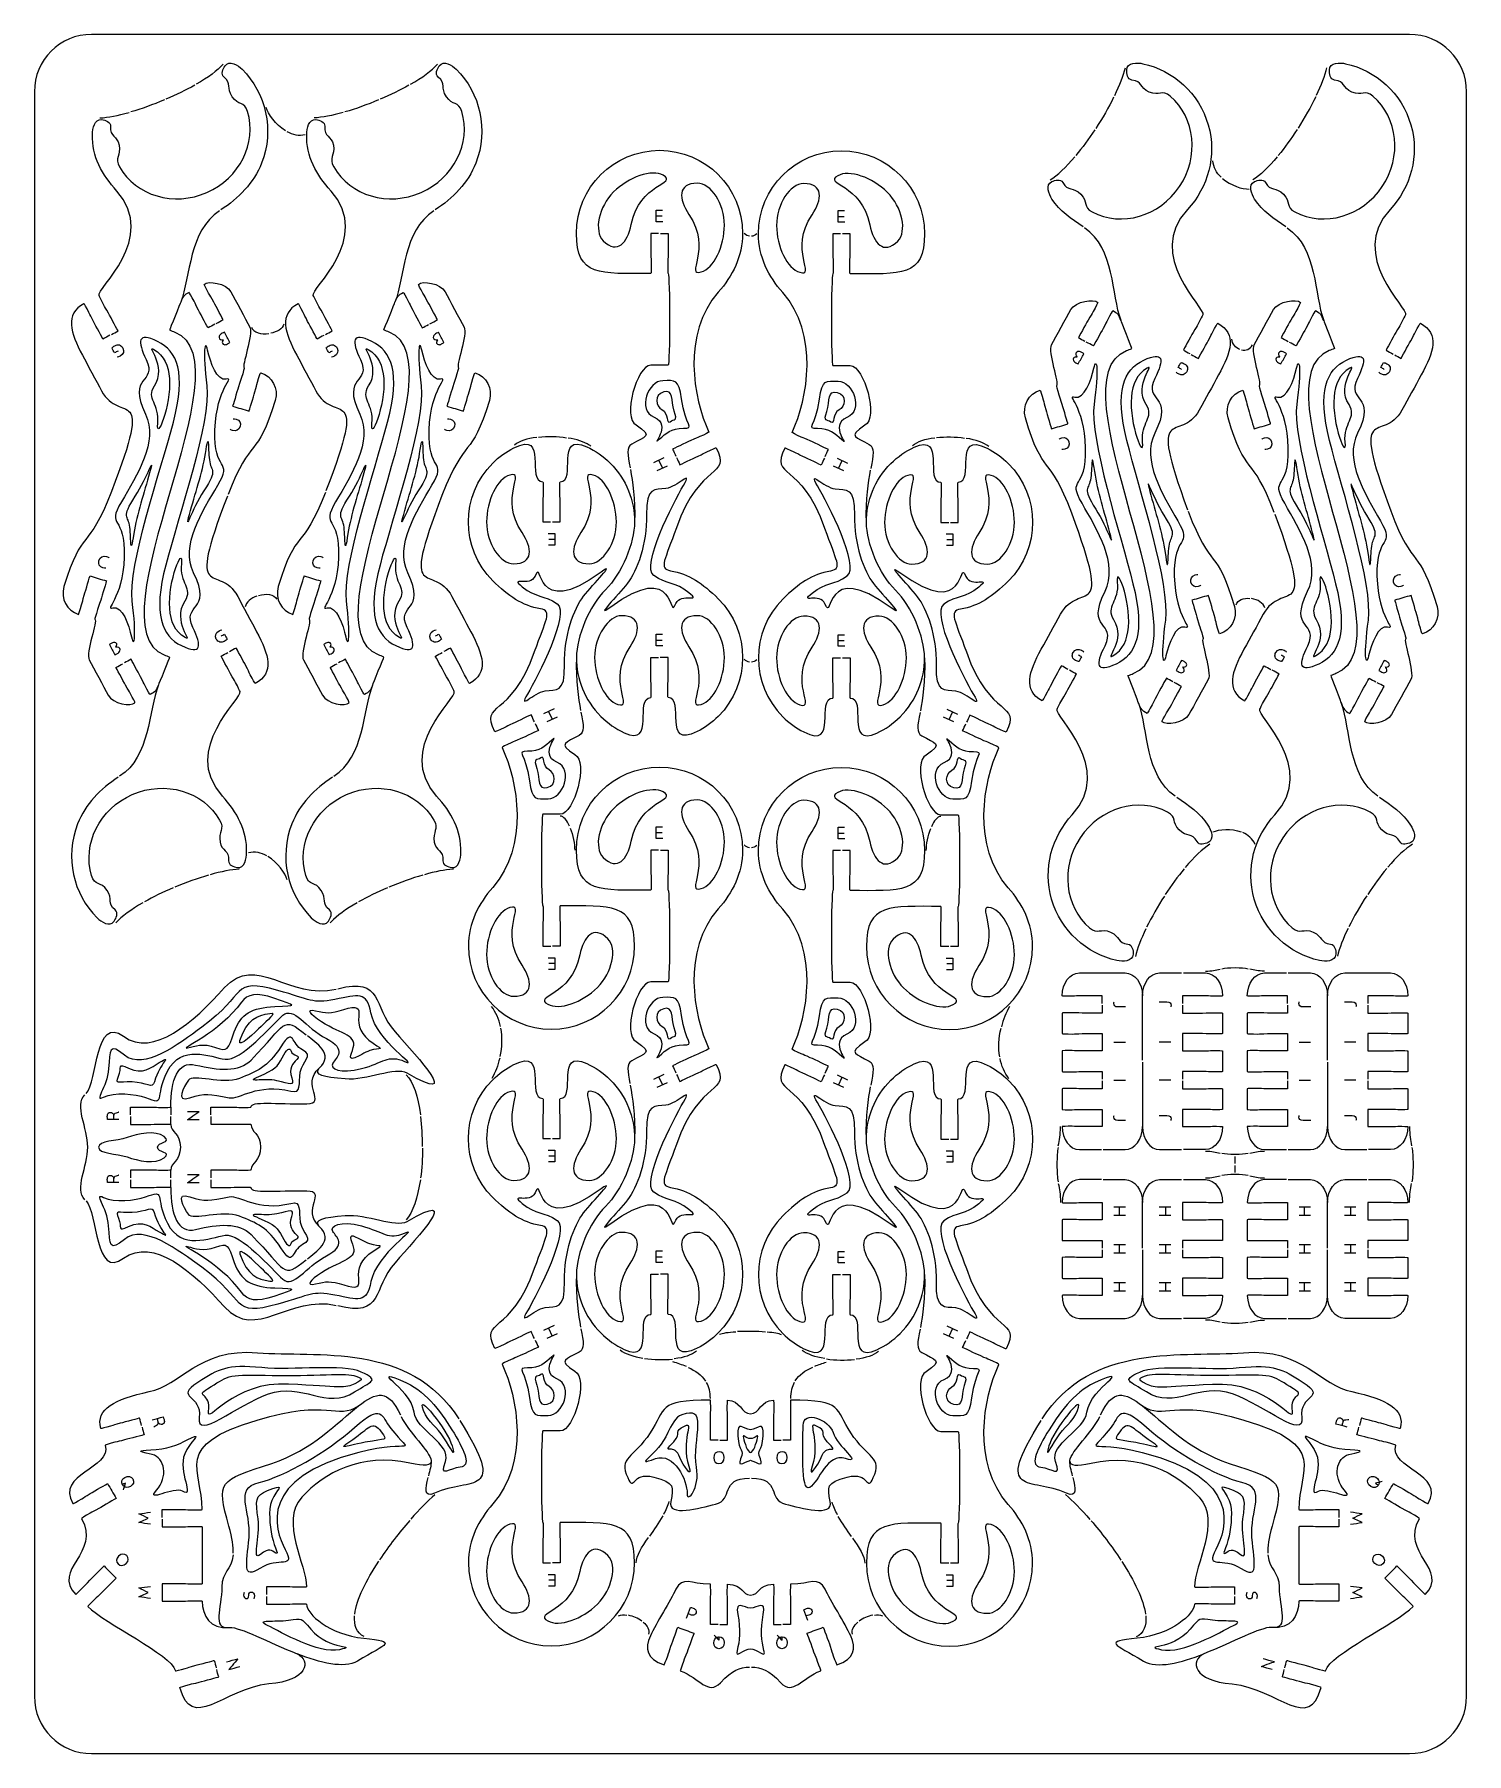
# Model space of a CAD drawing. Extents: x 0 to 250, y 0 to 300.
import ezdxf

# ---------------------------------------------------------------- set-up
doc = ezdxf.new("R2010")
doc.units = 0
doc.header["$MEASUREMENT"] = 0
doc.layers.add('DEFAULT', color=7, linetype='CONTINUOUS')

msp = doc.modelspace()

# ---------------------------------------------------------------- linework, layer by layer
at = {"layer": 'DEFAULT', "color": 250}
for points in [[(109.74, 267.36), (108.6, 267.36), (108.6, 269.38), (109.69, 269.38)], [(109.65, 268.31), (108.6, 268.31)], [(141.5, 267.29), (140.36, 267.29), (140.36, 269.31), (141.45, 269.31)], [(141.41, 268.24), (140.36, 268.24)], [(109.92, 226.15), (108.09, 225.29)], [(109.7, 224.39), (109.06, 225.75)], [(140.18, 226.08), (142.01, 225.23)], [(140.4, 224.32), (141.04, 225.68)], [(108.73, 223.93), (110.56, 224.79)], [(141.37, 223.87), (139.54, 224.72)], [(89.74, 212.94), (90.88, 212.94), (90.88, 210.92), (89.79, 210.92)], [(89.83, 211.99), (90.88, 211.99)], [(159.22, 212.87), (160.36, 212.87), (160.36, 210.85), (159.27, 210.85)], [(159.31, 211.92), (160.36, 211.92)], [(109.74, 193.35), (108.6, 193.35), (108.6, 195.37), (109.7, 195.37)], [(141.49, 193.28), (140.36, 193.28), (140.36, 195.3), (141.45, 195.3)], [(109.65, 194.29), (108.6, 194.29)], [(141.4, 194.22), (140.36, 194.22)], [(90.76, 182.35), (88.92, 181.49)], [(89.56, 180.13), (91.39, 180.99)], [(89.78, 181.89), (90.42, 180.53)], [(160.54, 180.07), (158.71, 180.92)], [(159.34, 182.28), (161.18, 181.43)], [(160.32, 181.83), (159.68, 180.47)], [(109.74, 159.75), (108.6, 159.75), (108.6, 161.77), (109.69, 161.77)], [(109.65, 160.7), (108.6, 160.7)], [(141.5, 159.68), (140.36, 159.68), (140.36, 161.7), (141.45, 161.7)], [(141.41, 160.63), (140.36, 160.63)], [(89.74, 138.92), (90.88, 138.92), (90.88, 136.9), (89.79, 136.9)], [(159.22, 138.85), (160.36, 138.85), (160.36, 136.83), (159.26, 136.83)], [(89.83, 137.98), (90.88, 137.98)], [(159.31, 137.91), (160.36, 137.91)], [(188.49, 124.18), (190.51, 124.18)], [(198.43, 124.18), (196.41, 124.18)], [(220.8, 124.18), (222.82, 124.18)], [(230.74, 124.18), (228.72, 124.18)], [(109.92, 118.54), (108.09, 117.68)], [(108.73, 116.32), (110.56, 117.18)], [(109.7, 116.78), (109.06, 118.14)], [(141.37, 116.26), (139.54, 117.11)], [(140.18, 118.47), (142.01, 117.62)], [(140.4, 116.71), (141.04, 118.07)], [(188.49, 117.57), (190.51, 117.57)], [(198.43, 117.57), (196.41, 117.57)], [(220.8, 117.57), (222.82, 117.57)], [(230.74, 117.57), (228.72, 117.57)], [(89.74, 105.33), (90.88, 105.33), (90.88, 103.31), (89.79, 103.31)], [(159.22, 105.26), (160.36, 105.26), (160.36, 103.24), (159.27, 103.24)], [(89.83, 104.38), (90.88, 104.38)], [(159.31, 104.31), (160.36, 104.31)], [(188.49, 95.46), (190.51, 95.46)], [(190.51, 93.96), (188.49, 93.96)], [(189.43, 93.96), (189.43, 95.46)], [(196.41, 95.46), (198.43, 95.46)], [(198.43, 93.96), (196.41, 93.96)], [(197.48, 95.46), (197.48, 93.96)], [(220.8, 95.46), (222.82, 95.46)], [(222.82, 93.96), (220.8, 93.96)], [(221.75, 93.96), (221.75, 95.46)], [(228.72, 95.46), (230.74, 95.46)], [(230.74, 93.96), (228.72, 93.96)], [(229.8, 95.46), (229.8, 93.96)], [(109.74, 85.74), (108.6, 85.74), (108.6, 87.76), (109.7, 87.76)], [(141.49, 85.67), (140.36, 85.67), (140.36, 87.69), (141.45, 87.69)], [(188.49, 88.86), (190.51, 88.86)], [(190.51, 87.36), (188.49, 87.36)], [(189.43, 87.36), (189.43, 88.86)], [(196.41, 88.86), (198.43, 88.86)], [(198.43, 87.36), (196.41, 87.36)], [(197.48, 88.86), (197.48, 87.36)], [(220.8, 88.86), (222.82, 88.86)], [(222.82, 87.36), (220.8, 87.36)], [(221.75, 87.36), (221.75, 88.86)], [(228.72, 88.86), (230.74, 88.86)], [(230.74, 87.36), (228.72, 87.36)], [(229.8, 88.86), (229.8, 87.36)], [(109.65, 86.68), (108.6, 86.68)], [(141.4, 86.61), (140.36, 86.61)], [(188.49, 82.26), (190.51, 82.26)], [(189.43, 80.75), (189.43, 82.26)], [(196.41, 82.25), (198.43, 82.25)], [(197.48, 82.25), (197.48, 80.75)], [(220.8, 82.26), (222.82, 82.26)], [(221.75, 80.75), (221.75, 82.26)], [(228.72, 82.25), (230.74, 82.25)], [(229.8, 82.25), (229.8, 80.75)], [(190.51, 80.75), (188.49, 80.75)], [(198.43, 80.75), (196.41, 80.75)], [(222.82, 80.75), (220.8, 80.75)], [(230.74, 80.75), (228.72, 80.75)], [(90.76, 74.74), (88.92, 73.88)], [(89.56, 72.52), (91.39, 73.38)], [(89.78, 74.28), (90.42, 72.92)], [(160.54, 72.46), (158.71, 73.31)], [(159.34, 74.67), (161.18, 73.82)], [(160.32, 74.22), (159.68, 72.86)], [(89.74, 31.31), (90.88, 31.31), (90.88, 29.29), (89.79, 29.29)], [(89.83, 30.37), (90.88, 30.37)], [(159.22, 31.25), (160.36, 31.25), (160.36, 29.22), (159.26, 29.22)], [(159.31, 30.3), (160.36, 30.3)]]:
    msp.add_lwpolyline(points, dxfattribs=at)
at = {"layer": 'DEFAULT', "color": 1}
for points in [[(23.85, 112.86), (23.85, 112.85), (23.85, 111.5)], [(23.85, 109.85), (23.85, 111.2)], [(23.85, 100.5), (23.85, 101.86)], [(23.85, 98.85), (23.85, 100.2)]]:
    msp.add_lwpolyline(points, dxfattribs=at)
at = {"layer": 'DEFAULT', "color": 6}
for points in [[(209.62, 103), (209.62, 104.27)], [(209.62, 101.43), (209.62, 102.7)]]:
    msp.add_lwpolyline(points, dxfattribs=at)
at = {"layer": 'DEFAULT', "color": 1}
for points, knots in [([(240.05, 0.05), (163.38, 0.05), (86.72, 0.05), (10.05, 0.05), (4.53, 0.05), (0.05, 4.53), (0.05, 10.05), (0.05, 103.38), (0.05, 196.72), (0.05, 290.05), (0.05, 295.57), (4.53, 300.05), (10.05, 300.05), (86.72, 300.05), (163.38, 300.05), (240.05, 300.05), (245.57, 300.05), (250.05, 295.57), (250.05, 290.05), (250.05, 196.72), (250.05, 103.38), (250.05, 10.05), (250.05, 4.53), (245.57, 0.05), (240.05, 0.05)], [0, 0, 0, 0, 651.969, 651.969, 651.969, 652.969, 652.969, 652.969, 1446.669, 1446.669, 1446.669, 1447.669, 1447.669, 1447.669, 2099.638, 2099.638, 2099.638, 2100.638, 2100.638, 2100.638, 2894.338, 2894.338, 2894.338, 2895.338, 2895.338, 2895.338, 2895.338]), ([(13.49, 247.68), (13.88, 247.89), (14.26, 248.1), (14.65, 248.31), (14.65, 248.31), (13.41, 250.62), (13, 251.4), (12.54, 252.24), (12.4, 252.39), (12.12, 252.91), (11.67, 253.76), (11.42, 254.32), (11.34, 254.48), (10.75, 255.58), (21.79, 264.46), (14.43, 272.71), (11.89, 275.56), (10.05, 278.76), (10.2, 282.59), (10.18, 283.58), (10.55, 285.36), (11.8, 285.17), (12.45, 285.08), (13.39, 284.8), (13.34, 284.01), (13.2, 282.13), (14.54, 282.38), (14.84, 280.74), (15.19, 278.85), (13.97, 278.57), (14.91, 276.91), (17.77, 271.86), (24.42, 269.95), (30.16, 272.45), (35.86, 274.94), (38.91, 281.07), (37.26, 286.61), (36.72, 288.41), (35.64, 287.56), (34.57, 289.18), (33.5, 290.78), (34.6, 291.37), (33.15, 292.6), (32.53, 293.12), (32.96, 294.03), (33.33, 294.56), (34.08, 295.66), (35.61, 294.65), (36.31, 293.97), (40.45, 289.8), (41.99, 283.4), (39.71, 277.59), (38.36, 274.15), (35.68, 271.39), (32.61, 269.44)], [0, 0, 0, 0, 3.731179, 3.731179, 3.731179, 4.731179, 4.731179, 4.731179, 5.731179, 5.731179, 5.731179, 6.731179, 6.731179, 6.731179, 7.731179, 7.731179, 7.731179, 8.731179, 8.731179, 8.731179, 9.731179, 9.731179, 9.731179, 10.731179, 10.731179, 10.731179, 11.731179, 11.731179, 11.731179, 12.731179, 12.731179, 12.731179, 13.731179, 13.731179, 13.731179, 14.731179, 14.731179, 14.731179, 15.731179, 15.731179, 15.731179, 16.731179, 16.731179, 16.731179, 17.731179, 17.731179, 17.731179, 18.731179, 18.731179, 18.731179, 19.731179, 19.731179, 19.731179, 20.731179, 20.731179, 20.731179, 20.731179]), ([(50.86, 247.67), (51.25, 247.88), (51.65, 248.09), (52.05, 248.31), (52.05, 248.31), (50.81, 250.62), (50.4, 251.4), (49.94, 252.24), (49.8, 252.39), (49.51, 252.91), (49.06, 253.76), (48.82, 254.32), (48.74, 254.48), (48.15, 255.58), (59.19, 264.46), (51.83, 272.71), (49.28, 275.56), (47.45, 278.76), (47.59, 282.59), (47.58, 283.58), (47.95, 285.36), (49.2, 285.17), (49.85, 285.08), (50.79, 284.8), (50.73, 284.01), (50.6, 282.13), (51.93, 282.38), (52.24, 280.74), (52.59, 278.85), (51.37, 278.57), (52.31, 276.91), (55.17, 271.86), (61.82, 269.95), (67.56, 272.45), (73.26, 274.94), (76.31, 281.07), (74.66, 286.61), (74.12, 288.41), (73.04, 287.56), (71.97, 289.18), (70.9, 290.78), (72, 291.37), (70.54, 292.6), (69.93, 293.12), (70.36, 294.03), (70.73, 294.56), (71.48, 295.66), (73.01, 294.65), (73.7, 293.97), (77.85, 289.8), (79.38, 283.4), (77.1, 277.59), (75.76, 274.16), (73.08, 271.39), (70.01, 269.44)], [0, 0, 0, 0, 3.820589, 3.820589, 3.820589, 4.820589, 4.820589, 4.820589, 5.820589, 5.820589, 5.820589, 6.820589, 6.820589, 6.820589, 7.820589, 7.820589, 7.820589, 8.820589, 8.820589, 8.820589, 9.820589, 9.820589, 9.820589, 10.820589, 10.820589, 10.820589, 11.820589, 11.820589, 11.820589, 12.820589, 12.820589, 12.820589, 13.820589, 13.820589, 13.820589, 14.820589, 14.820589, 14.820589, 15.820589, 15.820589, 15.820589, 16.820589, 16.820589, 16.820589, 17.820589, 17.820589, 17.820589, 18.820589, 18.820589, 18.820589, 19.820589, 19.820589, 19.820589, 20.820589, 20.820589, 20.820589, 20.820589]), ([(183.12, 266.45), (181.06, 267.81), (179.04, 269.23), (177.67, 271.31), (177.12, 272.14), (176.48, 273.83), (177.63, 274.36), (178.23, 274.62), (179.17, 274.9), (179.56, 274.2), (180.45, 272.54), (181.35, 273.55), (182.71, 272.15), (184.04, 270.78), (183.02, 269.95), (184.7, 269.06), (189.83, 266.35), (196.47, 268.31), (199.95, 273.5), (203.42, 278.68), (202.69, 285.48), (198.32, 289.26), (196.9, 290.49), (196.44, 289.2), (194.66, 289.98), (192.91, 290.76), (193.52, 291.85), (191.63, 292.09), (190.84, 292.2), (190.7, 293.19), (190.72, 293.85), (190.77, 295.19), (192.6, 295.15), (193.55, 294.94), (198.83, 293.75), (203.34, 289.82), (204.95, 284.25), (206.5, 278.85), (204.9, 273.34), (201.34, 269.5), (193.81, 261.41), (204.59, 252.19), (203.99, 251.1), (203.91, 250.94), (203.66, 250.38), (203.19, 249.54), (202.91, 249.02), (202.76, 248.87), (202.3, 248.03), (201.88, 247.26), (200.61, 244.96), (200.61, 244.96), (200.98, 244.76), (201.35, 244.55), (201.71, 244.35)], [0, 0, 0, 0, 1, 1, 1, 2, 2, 2, 3, 3, 3, 4, 4, 4, 5, 5, 5, 6, 6, 6, 7, 7, 7, 8, 8, 8, 9, 9, 9, 10, 10, 10, 11, 11, 11, 12, 12, 12, 13, 13, 13, 14, 14, 14, 15, 15, 15, 16, 16, 16, 17, 17, 17, 20.562696, 20.562696, 20.562696, 20.562696]), ([(218.49, 266.45), (216.44, 267.81), (214.42, 269.23), (213.05, 271.31), (212.5, 272.14), (211.85, 273.83), (213.01, 274.36), (213.61, 274.62), (214.55, 274.9), (214.94, 274.2), (215.82, 272.54), (216.73, 273.55), (218.08, 272.15), (219.42, 270.78), (218.39, 269.95), (220.08, 269.06), (225.21, 266.35), (231.84, 268.31), (235.33, 273.5), (238.8, 278.68), (238.07, 285.48), (233.7, 289.26), (232.27, 290.49), (231.82, 289.2), (230.04, 289.98), (228.29, 290.76), (228.89, 291.85), (227, 292.09), (226.21, 292.2), (226.08, 293.19), (226.1, 293.85), (226.15, 295.19), (227.98, 295.15), (228.93, 294.94), (234.21, 293.75), (238.72, 289.82), (240.32, 284.25), (241.88, 278.85), (240.28, 273.34), (236.71, 269.5), (229.19, 261.41), (239.97, 252.19), (239.37, 251.1), (239.29, 250.94), (239.04, 250.38), (238.57, 249.54), (238.29, 249.02), (238.14, 248.87), (237.68, 248.03), (237.26, 247.26), (235.99, 244.96), (235.99, 244.96), (236.4, 244.73), (236.82, 244.5), (237.23, 244.27)], [0, 0, 0, 0, 1, 1, 1, 2, 2, 2, 3, 3, 3, 4, 4, 4, 5, 5, 5, 6, 6, 6, 7, 7, 7, 8, 8, 8, 9, 9, 9, 10, 10, 10, 11, 11, 11, 12, 12, 12, 13, 13, 13, 14, 14, 14, 15, 15, 15, 16, 16, 16, 17, 17, 17, 21.019204, 21.019204, 21.019204, 21.019204]), ([(109.02, 265.33), (108.57, 265.33), (108.12, 265.33), (107.67, 265.33), (107.67, 264.16), (107.67, 262.99), (107.67, 261.82), (107.67, 260.86), (107.72, 260.66), (107.72, 260.07), (107.72, 259.11), (107.72, 258.32), (107.67, 258.32), (98.73, 258.32), (94.67, 257.74), (94.67, 265.32), (94.67, 273.33), (101.16, 279.82), (109.17, 279.82), (117.18, 279.82), (123.67, 273.33), (123.67, 265.32), (123.67, 261.32), (121.88, 257.84), (119.42, 255.07), (113.02, 247.84), (115.05, 236.52), (117.79, 230.64), (117.81, 230.59), (117.1, 230.26), (116.23, 229.86), (115.69, 229.61), (115.5, 229.57), (114.62, 229.17), (113.82, 228.79), (111.45, 227.68), (111.45, 227.68), (111.64, 227.28), (111.83, 226.87), (112.02, 226.46)], [0, 0, 0, 0, 3.83, 3.83, 3.83, 13.76, 13.76, 13.76, 14.76, 14.76, 14.76, 15.76, 15.76, 15.76, 16.76, 16.76, 16.76, 17.76, 17.76, 17.76, 18.76, 18.76, 18.76, 19.76, 19.76, 19.76, 20.76, 20.76, 20.76, 21.76, 21.76, 21.76, 22.76, 22.76, 22.76, 23.76, 23.76, 23.76, 27.58953, 27.58953, 27.58953, 27.58953]), ([(138.08, 226.4), (138.27, 226.8), (138.46, 227.21), (138.66, 227.62), (138.66, 227.62), (136.28, 228.73), (135.48, 229.1), (134.61, 229.51), (134.41, 229.54), (133.87, 229.79), (133, 230.2), (132.29, 230.53), (132.31, 230.58), (135.05, 236.45), (137.08, 247.78), (130.68, 255), (128.22, 257.78), (126.43, 261.25), (126.43, 265.26), (126.43, 273.26), (132.92, 279.75), (140.93, 279.75), (148.94, 279.75), (155.43, 273.26), (155.43, 265.26), (155.43, 257.67), (151.37, 258.26), (142.43, 258.26), (142.38, 258.26), (142.38, 259.04), (142.38, 260.01), (142.38, 260.6), (142.43, 260.79), (142.43, 261.76), (142.43, 262.92), (142.43, 264.09), (142.43, 265.26), (141.98, 265.26), (141.53, 265.26), (141.08, 265.26)], [0, 0, 0, 0, 3.82953, 3.82953, 3.82953, 4.82953, 4.82953, 4.82953, 5.82953, 5.82953, 5.82953, 6.82953, 6.82953, 6.82953, 7.82953, 7.82953, 7.82953, 8.82953, 8.82953, 8.82953, 9.82953, 9.82953, 9.82953, 10.82953, 10.82953, 10.82953, 11.82953, 11.82953, 11.82953, 12.82953, 12.82953, 12.82953, 13.82953, 13.82953, 13.82953, 23.75953, 23.75953, 23.75953, 27.58953, 27.58953, 27.58953, 27.58953]), ([(104.22, 266.87), (103.6, 263.67), (101.81, 261.58), (99.35, 264.05), (97.65, 265.74), (98.55, 269.94), (101.16, 272.55), (103.76, 275.16), (107.83, 276.58), (109.82, 275.46), (112.48, 273.98), (105.61, 274.1), (104.22, 266.87)], [1, 1, 1, 1, 2, 2, 2, 3, 3, 3, 4, 4, 4, 5, 5, 5, 5]), ([(148.94, 272.48), (151.55, 269.88), (152.45, 265.67), (150.75, 263.98), (148.29, 261.51), (146.5, 263.6), (145.88, 266.8), (144.49, 274.03), (137.62, 273.91), (140.28, 275.39), (142.27, 276.51), (146.34, 275.09), (148.94, 272.48)], [1, 1, 1, 1, 2, 2, 2, 3, 3, 3, 4, 4, 4, 5, 5, 5, 5]), ([(114.31, 268.64), (112.49, 271.33), (112.28, 274.08), (115.76, 274.08), (118.16, 274.08), (120.5, 270.47), (120.5, 266.78), (120.5, 263.1), (118.63, 259.22), (116.43, 258.6), (113.5, 257.76), (118.44, 262.54), (114.31, 268.64)], [1, 1, 1, 1, 2, 2, 2, 3, 3, 3, 4, 4, 4, 5, 5, 5, 5]), ([(133.67, 258.53), (131.47, 259.15), (129.6, 263.03), (129.6, 266.71), (129.6, 270.4), (131.94, 274.01), (134.34, 274.01), (137.82, 274.01), (137.61, 271.27), (135.79, 268.57), (131.66, 262.47), (136.6, 257.69), (133.67, 258.53)], [1, 1, 1, 1, 2, 2, 2, 3, 3, 3, 4, 4, 4, 5, 5, 5, 5]), ([(109.32, 265.33), (109.77, 265.33), (110.22, 265.33), (110.67, 265.33), (110.67, 264.16), (110.67, 262.99), (110.67, 261.82), (110.67, 260.86), (110.62, 260.66), (110.62, 260.07), (110.62, 259.11), (110.62, 258.32), (110.67, 258.32), (111, 258.2), (111, 242.32), (110.67, 242.32), (109.67, 242.32), (108.67, 242.32), (107.67, 242.32), (105.19, 242.32), (102.65, 233.05), (105.1, 231.91), (108.2, 229.91), (106.63, 229.86), (104.32, 228.55), (103.32, 227.98), (103.6, 226.76), (104.04, 224.39)], [0, 0, 0, 0, 3.83, 3.83, 3.83, 13.76, 13.76, 13.76, 14.76, 14.76, 14.76, 15.76, 15.76, 15.76, 16.76, 16.76, 16.76, 25.26, 25.26, 25.26, 26.26, 26.26, 26.26, 27.26, 27.26, 27.26, 28.26, 28.26, 28.26, 28.26]), ([(140.78, 265.26), (140.33, 265.26), (139.88, 265.26), (139.43, 265.26), (139.43, 264.09), (139.43, 262.92), (139.43, 261.76), (139.43, 260.79), (139.48, 260.6), (139.48, 260.01), (139.48, 259.04), (139.48, 258.26), (139.43, 258.26), (139.1, 258.13), (139.1, 242.25), (139.43, 242.25), (140.43, 242.25), (141.43, 242.25), (142.43, 242.25), (144.91, 242.25), (147.45, 232.99), (145, 231.84), (141.9, 229.85), (143.47, 229.8), (145.78, 228.49), (146.78, 227.91), (146.5, 226.69), (146.06, 224.32)], [0, 0, 0, 0, 3.83, 3.83, 3.83, 13.76, 13.76, 13.76, 14.76, 14.76, 14.76, 15.76, 15.76, 15.76, 16.76, 16.76, 16.76, 25.26, 25.26, 25.26, 26.26, 26.26, 26.26, 27.26, 27.26, 27.26, 28.26, 28.26, 28.26, 28.26]), ([(198.75, 187.1), (198.38, 187.3), (198.01, 187.5), (197.65, 187.7), (197.65, 187.7), (196.38, 185.41), (195.96, 184.64), (195.49, 183.79), (195.44, 183.6), (195.15, 183.08), (194.69, 182.23), (194.31, 181.55), (194.27, 181.57), (193.38, 182.05), (193.22, 182.29), (192.83, 183.28), (192.82, 183.3), (190.94, 188.15), (190.94, 188.15), (191.26, 188.27), (191.64, 188.41), (191.87, 188.51), (204.93, 193.59), (177.64, 239.8), (190.69, 244.87), (191, 244.99), (191.31, 245.11), (191.62, 245.23), (191.62, 245.23), (189.74, 250.08), (189.73, 250.1), (188.07, 254.63), (188.63, 262.69), (183.37, 266.28)], [0, 0, 0, 0, 3.553941, 3.553941, 3.553941, 4.553941, 4.553941, 4.553941, 5.553941, 5.553941, 5.553941, 6.553941, 6.553941, 6.553941, 7.553941, 7.553941, 7.553941, 8.553941, 8.553941, 8.553941, 9.553941, 9.553941, 9.553941, 10.553941, 10.553941, 10.553941, 13.365489, 13.365489, 13.365489, 14.365489, 14.365489, 14.365489, 15.365489, 15.365489, 15.365489, 15.365489]), ([(218.75, 266.28), (224, 262.69), (223.44, 254.63), (225.11, 250.1), (225.12, 250.08), (226.99, 245.23), (226.99, 245.23), (226.68, 245.11), (226.38, 244.99), (226.07, 244.87), (213.01, 239.8), (240.31, 193.59), (227.24, 188.51), (227.02, 188.41), (226.63, 188.27), (226.32, 188.15), (226.32, 188.15), (228.19, 183.3), (228.2, 183.28), (228.6, 182.29), (228.76, 182.05), (229.64, 181.57), (229.69, 181.55), (230.06, 182.23), (230.53, 183.08), (230.81, 183.6), (230.87, 183.79), (231.34, 184.64), (231.76, 185.41), (233.03, 187.7), (233.03, 187.7), (233.42, 187.49), (233.81, 187.27), (234.2, 187.06)], [0, 0, 0, 0, 1, 1, 1, 2, 2, 2, 4.811548, 4.811548, 4.811548, 5.811548, 5.811548, 5.811548, 6.811548, 6.811548, 6.811548, 7.811548, 7.811548, 7.811548, 8.811548, 8.811548, 8.811548, 9.811548, 9.811548, 9.811548, 10.811548, 10.811548, 10.811548, 11.811548, 11.811548, 11.811548, 15.593743, 15.593743, 15.593743, 15.593743]), ([(31.55, 249.48), (31.15, 249.27), (30.75, 249.05), (30.36, 248.84), (30.36, 248.84), (29.12, 251.15), (28.71, 251.93), (28.25, 252.78), (28.2, 252.98), (27.92, 253.49), (27.46, 254.35), (27.09, 255.04), (27.05, 255.02), (26.16, 254.54), (25.99, 254.31), (25.59, 253.32), (25.58, 253.3), (23.65, 248.47), (23.65, 248.47), (23.95, 248.35), (24.26, 248.23), (24.57, 248.1), (37.56, 242.88), (9.73, 196.99), (22.73, 191.76), (22.95, 191.66), (23.34, 191.51), (23.65, 191.38), (23.65, 191.38), (21.72, 186.56), (21.71, 186.54), (19.99, 182.04), (20.28, 174.06), (14.93, 170.59)], [0, 0, 0, 0, 3.82531, 3.82531, 3.82531, 4.82531, 4.82531, 4.82531, 5.82531, 5.82531, 5.82531, 6.82531, 6.82531, 6.82531, 7.82531, 7.82531, 7.82531, 8.82531, 8.82531, 8.82531, 11.629325, 11.629325, 11.629325, 12.629325, 12.629325, 12.629325, 13.629325, 13.629325, 13.629325, 14.629325, 14.629325, 14.629325, 15.629325, 15.629325, 15.629325, 15.629325]), ([(31.81, 249.62), (32.21, 249.83), (32.61, 250.05), (33, 250.26), (33, 250.26), (31.76, 252.57), (31.35, 253.35), (30.89, 254.2), (30.75, 254.35), (30.47, 254.87), (30.02, 255.71), (29.65, 256.41), (29.69, 256.43), (30.36, 257.13), (33.56, 256.62), (34.36, 255.14), (35.19, 253.6), (36.84, 250.51), (37.66, 248.97), (38.32, 247.73), (36.15, 242.04), (36.69, 241.88), (36.73, 241.87), (36.51, 241.12), (36.23, 240.19), (36.06, 239.63), (35.95, 239.46), (35.67, 238.53), (35.42, 237.69), (34.66, 235.18), (34.66, 235.18), (35.62, 234.89), (36.58, 234.6), (37.53, 234.31), (37.53, 234.31), (38.29, 236.82), (38.55, 237.66), (38.82, 238.59), (38.83, 238.79), (39, 239.35), (39.28, 240.27), (39.51, 241.01), (39.56, 241.01), (41.58, 240.4), (42.7, 238.24), (42.07, 236.18), (38.92, 225.74), (37.9, 230.18), (33.85, 219.74)], [0, 0, 0, 0, 3.834123, 3.834123, 3.834123, 4.834123, 4.834123, 4.834123, 5.834123, 5.834123, 5.834123, 6.834123, 6.834123, 6.834123, 7.834123, 7.834123, 7.834123, 8.834123, 8.834123, 8.834123, 9.834123, 9.834123, 9.834123, 10.834123, 10.834123, 10.834123, 11.834123, 11.834123, 11.834123, 12.834123, 12.834123, 12.834123, 21.344411, 21.344411, 21.344411, 22.344411, 22.344411, 22.344411, 23.344411, 23.344411, 23.344411, 24.344411, 24.344411, 24.344411, 25.344411, 25.344411, 25.344411, 26.344411, 26.344411, 26.344411, 26.344411]), ([(52.33, 170.59), (57.67, 174.06), (57.39, 182.04), (59.11, 186.54), (59.12, 186.56), (61.05, 191.38), (61.05, 191.38), (60.74, 191.51), (60.35, 191.66), (60.13, 191.76), (47.13, 196.99), (74.96, 242.88), (61.96, 248.1), (61.66, 248.23), (61.35, 248.35), (61.05, 248.47), (61.05, 248.47), (62.98, 253.3), (62.99, 253.32), (63.39, 254.31), (63.56, 254.54), (64.44, 255.02), (64.49, 255.04), (64.86, 254.35), (65.31, 253.49), (65.59, 252.98), (65.64, 252.78), (66.1, 251.93), (66.51, 251.15), (67.76, 248.84), (67.76, 248.84), (68.11, 249.03), (68.47, 249.23), (68.83, 249.42)], [0, 0, 0, 0, 1, 1, 1, 2, 2, 2, 3, 3, 3, 4, 4, 4, 6.804015, 6.804015, 6.804015, 7.804015, 7.804015, 7.804015, 8.804015, 8.804015, 8.804015, 9.804015, 9.804015, 9.804015, 10.804015, 10.804015, 10.804015, 11.804015, 11.804015, 11.804015, 15.266976, 15.266976, 15.266976, 15.266976]), ([(69.1, 249.56), (69.53, 249.79), (69.97, 250.03), (70.4, 250.26), (70.4, 250.26), (69.16, 252.57), (68.75, 253.35), (68.29, 254.2), (68.15, 254.35), (67.87, 254.87), (67.42, 255.71), (67.05, 256.41), (67.09, 256.43), (67.76, 257.13), (70.96, 256.62), (71.76, 255.14), (72.58, 253.6), (74.23, 250.51), (75.06, 248.97), (75.72, 247.73), (73.55, 242.04), (74.08, 241.88), (74.13, 241.87), (73.9, 241.12), (73.62, 240.19), (73.45, 239.63), (73.35, 239.46), (73.07, 238.53), (72.82, 237.69), (72.06, 235.18), (72.06, 235.18), (73.01, 234.89), (73.97, 234.6), (74.93, 234.31), (74.93, 234.31), (75.69, 236.82), (75.94, 237.66), (76.22, 238.59), (76.23, 238.79), (76.4, 239.35), (76.67, 240.27), (76.9, 241.01), (76.96, 241.01), (78.97, 240.4), (80.1, 238.24), (79.47, 236.18), (76.3, 225.7), (75.29, 230.22), (71.2, 219.6), (63.64, 200), (69.63, 208.15), (72.94, 201.98), (73.77, 200.43), (75.42, 197.35), (76.25, 195.81), (78.38, 191.83), (79.39, 188.62), (76, 186.8), (75.95, 186.77), (75.58, 187.47), (75.13, 188.32), (74.85, 188.84), (74.8, 189.03), (74.35, 189.89), (73.93, 190.66), (72.69, 192.97), (72.69, 192.97), (72.29, 192.76), (71.9, 192.55), (71.51, 192.34)], [0, 0, 0, 0, 4.196475, 4.196475, 4.196475, 5.196475, 5.196475, 5.196475, 6.196475, 6.196475, 6.196475, 7.196475, 7.196475, 7.196475, 8.196475, 8.196475, 8.196475, 9.196475, 9.196475, 9.196475, 10.196475, 10.196475, 10.196475, 11.196475, 11.196475, 11.196475, 12.196475, 12.196475, 12.196475, 13.196475, 13.196475, 13.196475, 21.697186, 21.697186, 21.697186, 22.697186, 22.697186, 22.697186, 23.697186, 23.697186, 23.697186, 24.697186, 24.697186, 24.697186, 25.697186, 25.697186, 25.697186, 26.697186, 26.697186, 26.697186, 27.697186, 27.697186, 27.697186, 28.697186, 28.697186, 28.697186, 29.697186, 29.697186, 29.697186, 30.697186, 30.697186, 30.697186, 31.697186, 31.697186, 31.697186, 32.697186, 32.697186, 32.697186, 36.495423, 36.495423, 36.495423, 36.495423]), ([(13.22, 247.54), (12.82, 247.33), (12.41, 247.11), (12.01, 246.89), (12.01, 246.89), (10.76, 249.2), (10.35, 249.97), (9.89, 250.83), (9.84, 251.02), (9.57, 251.54), (9.11, 252.39), (8.74, 253.09), (8.7, 253.06), (5.31, 251.24), (6.32, 248.03), (8.45, 244.05), (9.28, 242.51), (10.93, 239.43), (11.75, 237.88), (15.07, 231.71), (21.05, 239.86), (13.5, 220.26), (9.4, 209.64), (8.39, 214.17), (5.22, 203.68), (4.6, 201.62), (5.72, 199.46), (7.74, 198.85), (7.79, 198.85), (8.02, 199.59), (8.3, 200.51), (8.46, 201.07), (8.47, 201.27), (8.75, 202.2), (9, 203.04), (9.76, 205.55), (9.76, 205.55), (10.72, 205.26), (11.68, 204.97), (12.64, 204.68), (12.64, 204.68), (11.88, 202.17), (11.63, 201.33), (11.34, 200.41), (11.24, 200.23), (11.07, 199.67), (10.79, 198.74), (10.56, 197.99), (10.61, 197.98), (11.15, 197.82), (8.98, 192.13), (9.63, 190.89), (10.46, 189.35), (12.11, 186.26), (12.94, 184.72), (13.73, 183.24), (16.94, 182.73), (17.61, 183.43), (17.65, 183.45), (17.28, 184.15), (16.82, 184.99), (16.54, 185.51), (16.41, 185.66), (15.95, 186.51), (15.53, 187.29), (14.29, 189.6), (14.29, 189.6), (14.69, 189.81), (15.09, 190.03), (15.49, 190.24)], [0, 0, 0, 0, 3.914716, 3.914716, 3.914716, 4.914716, 4.914716, 4.914716, 5.914716, 5.914716, 5.914716, 6.914716, 6.914716, 6.914716, 7.914716, 7.914716, 7.914716, 8.914716, 8.914716, 8.914716, 9.914716, 9.914716, 9.914716, 10.914716, 10.914716, 10.914716, 11.914716, 11.914716, 11.914716, 12.914716, 12.914716, 12.914716, 13.914716, 13.914716, 13.914716, 14.914716, 14.914716, 14.914716, 23.425004, 23.425004, 23.425004, 24.425004, 24.425004, 24.425004, 25.425004, 25.425004, 25.425004, 26.425004, 26.425004, 26.425004, 27.425004, 27.425004, 27.425004, 28.425004, 28.425004, 28.425004, 29.425004, 29.425004, 29.425004, 30.425004, 30.425004, 30.425004, 31.425004, 31.425004, 31.425004, 32.425004, 32.425004, 32.425004, 36.281479, 36.281479, 36.281479, 36.281479]), ([(50.59, 247.53), (50.2, 247.31), (49.8, 247.1), (49.4, 246.89), (49.4, 246.89), (48.16, 249.2), (47.75, 249.97), (47.29, 250.83), (47.24, 251.02), (46.96, 251.54), (46.5, 252.39), (46.14, 253.09), (46.09, 253.06), (42.7, 251.24), (43.71, 248.03), (45.85, 244.05), (46.67, 242.51), (48.32, 239.43), (49.15, 237.88), (52.45, 231.73), (58.42, 239.82), (50.95, 220.4)], [0, 0, 0, 0, 3.820589, 3.820589, 3.820589, 4.820589, 4.820589, 4.820589, 5.820589, 5.820589, 5.820589, 6.820589, 6.820589, 6.820589, 7.820589, 7.820589, 7.820589, 8.820589, 8.820589, 8.820589, 9.820589, 9.820589, 9.820589, 9.820589]), ([(180.45, 189.25), (180.07, 189.46), (179.7, 189.67), (179.32, 189.88), (179.32, 189.88), (178.05, 187.57), (177.63, 186.81), (177.16, 185.96), (177.11, 185.77), (176.83, 185.25), (176.36, 184.4), (175.98, 183.72), (175.94, 183.74), (172.57, 185.6), (173.62, 188.8), (175.8, 192.75), (176.93, 194.79), (178.05, 196.84), (179.17, 198.88), (182.56, 205.02), (188.44, 196.8), (181.13, 216.48), (177.16, 227.15), (176.09, 222.63), (173.05, 233.16), (172.45, 235.23), (173.6, 237.37), (175.62, 237.96), (175.67, 237.96), (175.89, 237.21), (176.15, 236.3), (176.32, 235.73), (176.32, 235.53), (176.6, 234.6), (176.84, 233.76), (177.57, 231.23), (177.57, 231.23), (178.53, 231.51), (179.49, 231.79), (180.45, 232.07), (180.45, 232.07), (179.72, 234.6), (179.48, 235.44), (179.21, 236.36), (179.11, 236.53), (178.94, 237.1), (178.67, 238.03), (178.45, 238.78), (178.5, 238.79), (179.04, 238.95), (176.94, 244.66), (177.61, 245.89), (178.45, 247.42), (180.13, 250.49), (180.98, 252.02), (181.8, 253.49), (185.01, 253.97), (185.67, 253.26), (185.71, 253.23), (185.33, 252.55), (184.87, 251.7), (184.59, 251.19), (184.44, 251.04), (183.98, 250.2), (183.55, 249.43), (182.29, 247.13), (182.29, 247.13), (182.66, 246.92), (183.03, 246.72), (183.4, 246.52)], [0, 0, 0, 0, 3.643309, 3.643309, 3.643309, 4.643309, 4.643309, 4.643309, 5.643309, 5.643309, 5.643309, 6.643309, 6.643309, 6.643309, 7.643309, 7.643309, 7.643309, 27.479085, 27.479085, 27.479085, 28.479085, 28.479085, 28.479085, 29.479085, 29.479085, 29.479085, 30.479085, 30.479085, 30.479085, 31.479085, 31.479085, 31.479085, 32.479085, 32.479085, 32.479085, 33.479085, 33.479085, 33.479085, 41.985894, 41.985894, 41.985894, 42.985894, 42.985894, 42.985894, 43.985894, 43.985894, 43.985894, 44.985894, 44.985894, 44.985894, 45.985894, 45.985894, 45.985894, 46.985894, 46.985894, 46.985894, 47.985894, 47.985894, 47.985894, 48.985894, 48.985894, 48.985894, 49.985894, 49.985894, 49.985894, 50.985894, 50.985894, 50.985894, 54.579694, 54.579694, 54.579694, 54.579694]), ([(216.45, 216.62), (212.53, 227.11), (211.46, 222.68), (208.42, 233.16), (207.83, 235.23), (208.98, 237.37), (210.99, 237.96), (211.05, 237.96), (211.27, 237.21), (211.53, 236.3), (211.7, 235.73), (211.7, 235.53), (211.97, 234.6), (212.21, 233.76), (212.94, 231.23), (212.94, 231.23), (213.9, 231.51), (214.87, 231.79), (215.83, 232.07), (215.83, 232.07), (215.1, 234.6), (214.85, 235.44), (214.58, 236.36), (214.48, 236.53), (214.32, 237.1), (214.05, 238.03), (213.83, 238.78), (213.88, 238.79), (214.41, 238.95), (212.32, 244.66), (212.98, 245.89), (213.83, 247.42), (215.51, 250.49), (216.36, 252.02), (217.18, 253.49), (220.39, 253.97), (221.04, 253.26), (221.08, 253.23), (220.71, 252.55), (220.24, 251.7), (219.96, 251.19), (219.82, 251.04), (219.35, 250.2), (218.93, 249.43), (217.66, 247.13), (217.66, 247.13), (218.07, 246.9), (218.48, 246.68), (218.89, 246.45)], [0, 0, 0, 0, 1, 1, 1, 2, 2, 2, 3, 3, 3, 4, 4, 4, 5, 5, 5, 13.516414, 13.516414, 13.516414, 14.516414, 14.516414, 14.516414, 15.516414, 15.516414, 15.516414, 16.516414, 16.516414, 16.516414, 17.516414, 17.516414, 17.516414, 18.516414, 18.516414, 18.516414, 19.516414, 19.516414, 19.516414, 20.516414, 20.516414, 20.516414, 21.516414, 21.516414, 21.516414, 22.516414, 22.516414, 22.516414, 26.490932, 26.490932, 26.490932, 26.490932]), ([(189.73, 250.1), (189.34, 251.1), (189.18, 251.33), (188.3, 251.82), (188.25, 251.83), (187.87, 251.15), (187.4, 250.3), (187.12, 249.79), (187.07, 249.59), (186.6, 248.75), (186.18, 247.98), (184.91, 245.68), (184.91, 245.68), (184.49, 245.91), (184.08, 246.14), (183.66, 246.37)], [0, 0, 0, 0, 1, 1, 1, 2, 2, 2, 3, 3, 3, 4, 4, 4, 8.055133, 8.055133, 8.055133, 8.055133]), ([(201.97, 244.21), (202.39, 243.97), (202.82, 243.74), (203.24, 243.51), (203.24, 243.51), (204.51, 245.81), (204.93, 246.58), (205.4, 247.42), (205.45, 247.62), (205.73, 248.13), (206.2, 248.98), (206.58, 249.67), (206.62, 249.64), (209.99, 247.78), (208.94, 244.59), (206.76, 240.63), (205.64, 238.59), (204.51, 236.55), (203.39, 234.5), (200.01, 228.39), (194.16, 236.53), (201.35, 217.11)], [0, 0, 0, 0, 4.091063, 4.091063, 4.091063, 5.091063, 5.091063, 5.091063, 6.091063, 6.091063, 6.091063, 7.091063, 7.091063, 7.091063, 8.091063, 8.091063, 8.091063, 27.931661, 27.931661, 27.931661, 28.931661, 28.931661, 28.931661, 28.931661]), ([(225.11, 250.1), (224.72, 251.1), (224.56, 251.33), (223.67, 251.82), (223.63, 251.83), (223.25, 251.15), (222.78, 250.3), (222.5, 249.79), (222.45, 249.59), (221.98, 248.75), (221.56, 247.98), (220.29, 245.68), (220.29, 245.68), (219.91, 245.89), (219.53, 246.1), (219.15, 246.31)], [0, 0, 0, 0, 1, 1, 1, 2, 2, 2, 3, 3, 3, 4, 4, 4, 7.674412, 7.674412, 7.674412, 7.674412]), ([(237.49, 244.13), (237.87, 243.92), (238.24, 243.71), (238.62, 243.51), (238.62, 243.51), (239.88, 245.81), (240.3, 246.58), (240.78, 247.42), (240.83, 247.62), (241.11, 248.13), (241.58, 248.98), (241.95, 249.67), (242, 249.64), (245.37, 247.78), (244.31, 244.59), (242.14, 240.63), (241.01, 238.59), (239.89, 236.55), (238.76, 234.5), (235.38, 228.37), (229.49, 236.59), (236.81, 216.9), (240.78, 206.24), (241.84, 210.75), (244.89, 200.22), (245.49, 198.15), (244.34, 196.01), (242.32, 195.42), (242.26, 195.42), (242.05, 196.17), (241.78, 197.09), (241.62, 197.65), (241.62, 197.85), (241.34, 198.78), (241.1, 199.62), (240.37, 202.15), (240.37, 202.15), (239.41, 201.87), (238.45, 201.59), (237.49, 201.31), (237.49, 201.31), (238.22, 198.79), (238.46, 197.95), (238.73, 197.02), (238.83, 196.85), (239, 196.28), (239.27, 195.35), (239.48, 194.6), (239.44, 194.59), (238.9, 194.43), (241, 188.72), (240.33, 187.49), (239.49, 185.96), (237.8, 182.89), (236.95, 181.36), (236.14, 179.89), (232.93, 179.41), (232.27, 180.12), (232.23, 180.15), (232.61, 180.83), (233.07, 181.68), (233.35, 182.2), (233.5, 182.34), (233.96, 183.19), (234.39, 183.96), (235.65, 186.25), (235.65, 186.25), (235.25, 186.47), (234.86, 186.69), (234.46, 186.91)], [0, 0, 0, 0, 3.643309, 3.643309, 3.643309, 4.643309, 4.643309, 4.643309, 5.643309, 5.643309, 5.643309, 6.643309, 6.643309, 6.643309, 7.643309, 7.643309, 7.643309, 27.483906, 27.483906, 27.483906, 28.483906, 28.483906, 28.483906, 29.483906, 29.483906, 29.483906, 30.483906, 30.483906, 30.483906, 31.483906, 31.483906, 31.483906, 32.483906, 32.483906, 32.483906, 33.483906, 33.483906, 33.483906, 41.990715, 41.990715, 41.990715, 42.990715, 42.990715, 42.990715, 43.990715, 43.990715, 43.990715, 44.990715, 44.990715, 44.990715, 45.990715, 45.990715, 45.990715, 46.990715, 46.990715, 46.990715, 47.990715, 47.990715, 47.990715, 48.990715, 48.990715, 48.990715, 49.990715, 49.990715, 49.990715, 50.990715, 50.990715, 50.990715, 54.844778, 54.844778, 54.844778, 54.844778]), ([(87.34, 180.09), (87.15, 180.5), (86.96, 180.9), (86.77, 181.31), (86.77, 181.31), (84.39, 180.2), (83.59, 179.83), (82.72, 179.42), (82.56, 179.3), (82.03, 179.05), (81.15, 178.64), (80.44, 178.31), (80.42, 178.35), (77.76, 183.73), (83.17, 180.49), (87.37, 192.36), (89.35, 197.94), (90.51, 199.46), (88.37, 199.82), (85.23, 200.35), (82.77, 202.01), (80.06, 204.72), (74.39, 210.38), (74.39, 219.56), (80.06, 225.23), (81.16, 226.33), (82.4, 227.22), (83.73, 227.89), (89.9, 231.02), (85.74, 221.97), (88.81, 221.97), (88.86, 221.97), (88.86, 221.19), (88.86, 220.22), (88.86, 219.63), (88.81, 219.44), (88.81, 218.47), (88.81, 217.3), (88.81, 216.13), (88.81, 214.97), (89.26, 214.97), (89.71, 214.97), (90.16, 214.97)], [0, 0, 0, 0, 3.82953, 3.82953, 3.82953, 4.82953, 4.82953, 4.82953, 5.82953, 5.82953, 5.82953, 6.82953, 6.82953, 6.82953, 7.82953, 7.82953, 7.82953, 8.82953, 8.82953, 8.82953, 9.82953, 9.82953, 9.82953, 10.82953, 10.82953, 10.82953, 11.82953, 11.82953, 11.82953, 12.82953, 12.82953, 12.82953, 13.82953, 13.82953, 13.82953, 14.82953, 14.82953, 14.82953, 24.75953, 24.75953, 24.75953, 28.59953, 28.59953, 28.59953, 28.59953]), ([(90.46, 214.97), (90.91, 214.97), (91.36, 214.97), (91.81, 214.97), (91.81, 216.13), (91.81, 217.3), (91.81, 218.47), (91.81, 219.44), (91.76, 219.63), (91.76, 220.22), (91.76, 221.19), (91.76, 221.97), (91.81, 221.97), (94.81, 221.98), (90.9, 230.62), (96.48, 228.09), (97.96, 227.4), (99.34, 226.45), (100.56, 225.23), (103.4, 222.39), (104.81, 218.68), (104.81, 214.97), (104.81, 211.26), (102.57, 205.97), (99.74, 203.14), (96.91, 200.31), (94.67, 195.02), (94.67, 191.31), (94.54, 187.15), (95.02, 184.19), (95.4, 182.09)], [0, 0, 0, 0, 3.82, 3.82, 3.82, 13.75, 13.75, 13.75, 14.75, 14.75, 14.75, 15.75, 15.75, 15.75, 16.75, 16.75, 16.75, 17.75, 17.75, 17.75, 18.75, 18.75, 18.75, 19.75, 19.75, 19.75, 20.75, 20.75, 20.75, 21.75, 21.75, 21.75, 21.75]), ([(145.29, 214.91), (145.29, 218.62), (146.71, 222.33), (149.54, 225.16), (150.76, 226.38), (152.15, 227.33), (153.62, 228.02), (159.2, 230.55), (155.29, 221.91), (158.29, 221.9), (158.34, 221.9), (158.34, 221.12), (158.34, 220.15), (158.34, 219.56), (158.29, 219.37), (158.29, 218.4), (158.29, 217.24), (158.29, 216.07), (158.29, 214.9), (158.74, 214.9), (159.19, 214.9), (159.64, 214.9)], [0, 0, 0, 0, 1, 1, 1, 2, 2, 2, 3, 3, 3, 4, 4, 4, 5, 5, 5, 14.93, 14.93, 14.93, 18.76, 18.76, 18.76, 18.76]), ([(159.94, 214.9), (160.39, 214.9), (160.84, 214.9), (161.29, 214.9), (161.29, 216.07), (161.29, 217.24), (161.29, 218.4), (161.29, 219.37), (161.24, 219.56), (161.24, 220.15), (161.24, 221.12), (161.24, 221.9), (161.29, 221.9), (164.37, 221.9), (160.2, 230.95), (166.37, 227.83), (167.7, 227.15), (168.94, 226.27), (170.05, 225.16), (175.71, 219.5), (175.71, 210.31), (170.05, 204.65), (167.33, 201.94), (164.87, 200.29), (161.73, 199.76), (159.59, 199.39), (160.75, 197.87), (162.73, 192.29), (166.93, 180.43), (172.35, 183.66), (169.68, 178.29), (169.66, 178.25), (168.95, 178.57), (168.07, 178.98), (167.54, 179.23), (167.39, 179.36), (166.51, 179.77), (165.71, 180.14), (163.34, 181.25), (163.34, 181.25), (163.15, 180.84), (162.95, 180.43), (162.76, 180.02)], [0, 0, 0, 0, 3.83, 3.83, 3.83, 13.76, 13.76, 13.76, 14.76, 14.76, 14.76, 15.76, 15.76, 15.76, 16.76, 16.76, 16.76, 17.76, 17.76, 17.76, 18.76, 18.76, 18.76, 19.76, 19.76, 19.76, 20.76, 20.76, 20.76, 21.76, 21.76, 21.76, 22.76, 22.76, 22.76, 23.76, 23.76, 23.76, 24.76, 24.76, 24.76, 28.58953, 28.58953, 28.58953, 28.58953]), ([(112.14, 226.19), (112.33, 225.78), (112.52, 225.37), (112.72, 224.96), (112.72, 224.96), (115.09, 226.07), (115.89, 226.44), (116.77, 226.85), (116.92, 226.98), (117.45, 227.23), (118.33, 227.64), (119.04, 227.97), (119.06, 227.92), (121.73, 222.55), (116.31, 225.78), (112.11, 213.92), (110.13, 208.34), (108.97, 206.82), (111.11, 206.46), (114.25, 205.93), (116.71, 204.27), (119.43, 201.56), (125.09, 195.9), (125.09, 186.72), (119.43, 181.05), (118.32, 179.95), (117.08, 179.06), (115.75, 178.39), (109.58, 175.26), (113.75, 184.31), (110.67, 184.31), (110.62, 184.31), (110.62, 185.09), (110.62, 186.06), (110.62, 186.65), (110.67, 186.84), (110.67, 187.81), (110.67, 188.98), (110.67, 190.15), (110.67, 191.31), (110.22, 191.31), (109.77, 191.31), (109.31, 191.31)], [0, 0, 0, 0, 3.82953, 3.82953, 3.82953, 4.82953, 4.82953, 4.82953, 5.82953, 5.82953, 5.82953, 6.82953, 6.82953, 6.82953, 7.82953, 7.82953, 7.82953, 8.82953, 8.82953, 8.82953, 9.82953, 9.82953, 9.82953, 10.82953, 10.82953, 10.82953, 11.82953, 11.82953, 11.82953, 12.82953, 12.82953, 12.82953, 13.82953, 13.82953, 13.82953, 14.82953, 14.82953, 14.82953, 24.75953, 24.75953, 24.75953, 28.60953, 28.60953, 28.60953, 28.60953]), ([(137.96, 226.13), (137.77, 225.72), (137.58, 225.31), (137.39, 224.9), (137.39, 224.9), (135.01, 226.01), (134.21, 226.38), (133.34, 226.79), (133.18, 226.92), (132.65, 227.17), (131.77, 227.58), (131.06, 227.9), (131.04, 227.86), (128.38, 222.48), (133.79, 225.72), (137.99, 213.86), (139.97, 208.27), (141.13, 206.76), (138.99, 206.39), (135.85, 205.86), (133.39, 204.21), (130.68, 201.49), (125.01, 195.83), (125.01, 186.65), (130.68, 180.99), (131.78, 179.88), (133.02, 178.99), (134.35, 178.32), (140.52, 175.19), (136.36, 184.24), (139.43, 184.24), (139.48, 184.24), (139.48, 185.03), (139.48, 185.99), (139.48, 186.58), (139.43, 186.78), (139.43, 187.74), (139.43, 188.91), (139.43, 190.08), (139.43, 191.25), (139.88, 191.25), (140.33, 191.25), (140.78, 191.25)], [0, 0, 0, 0, 3.82953, 3.82953, 3.82953, 4.82953, 4.82953, 4.82953, 5.82953, 5.82953, 5.82953, 6.82953, 6.82953, 6.82953, 7.82953, 7.82953, 7.82953, 8.82953, 8.82953, 8.82953, 9.82953, 9.82953, 9.82953, 10.82953, 10.82953, 10.82953, 11.82953, 11.82953, 11.82953, 12.82953, 12.82953, 12.82953, 13.82953, 13.82953, 13.82953, 14.82953, 14.82953, 14.82953, 24.75953, 24.75953, 24.75953, 28.58953, 28.58953, 28.58953, 28.58953]), ([(83.71, 207.68), (81.32, 207.68), (78.98, 211.28), (78.98, 214.97), (78.98, 218.65), (80.85, 222.54), (83.05, 223.16), (85.98, 223.99), (81.04, 219.22), (85.17, 213.11), (87, 210.42), (87.2, 207.68), (83.71, 207.68)], [1, 1, 1, 1, 2, 2, 2, 3, 3, 3, 4, 4, 4, 5, 5, 5, 5]), ([(96.91, 207.68), (93.42, 207.68), (93.63, 210.42), (95.46, 213.11), (99.59, 219.22), (94.64, 223.99), (97.57, 223.16), (99.77, 222.54), (101.64, 218.65), (101.64, 214.97), (101.64, 211.28), (99.3, 207.68), (96.91, 207.68)], [1, 1, 1, 1, 2, 2, 2, 3, 3, 3, 4, 4, 4, 5, 5, 5, 5]), ([(141.08, 191.25), (141.53, 191.25), (141.98, 191.25), (142.43, 191.25), (142.43, 190.08), (142.43, 188.91), (142.43, 187.74), (142.43, 186.78), (142.38, 186.58), (142.38, 185.99), (142.38, 185.03), (142.38, 184.24), (142.43, 184.24), (145.43, 184.24), (141.52, 175.6), (147.1, 178.13), (148.58, 178.82), (149.96, 179.77), (151.18, 180.99), (154.02, 183.82), (155.43, 187.53), (155.43, 191.24), (155.43, 194.95), (153.19, 200.24), (150.36, 203.07), (147.53, 205.9), (145.29, 211.2), (145.29, 214.91), (145.16, 219), (145.62, 221.93), (146.01, 224.02)], [0, 0, 0, 0, 3.83, 3.83, 3.83, 13.76, 13.76, 13.76, 14.76, 14.76, 14.76, 15.76, 15.76, 15.76, 16.76, 16.76, 16.76, 17.76, 17.76, 17.76, 18.76, 18.76, 18.76, 19.76, 19.76, 19.76, 20.76, 20.76, 20.76, 21.76, 21.76, 21.76, 21.76]), ([(148.46, 214.9), (148.46, 218.59), (150.33, 222.47), (152.53, 223.09), (155.46, 223.92), (150.51, 219.15), (154.65, 213.04), (156.47, 210.35), (156.68, 207.61), (153.19, 207.61), (150.8, 207.61), (148.46, 211.21), (148.46, 214.9)], [1, 1, 1, 1, 2, 2, 2, 3, 3, 3, 4, 4, 4, 5, 5, 5, 5]), ([(167.05, 223.09), (169.25, 222.47), (171.12, 218.59), (171.12, 214.9), (171.12, 211.21), (168.78, 207.61), (166.39, 207.61), (162.9, 207.61), (163.1, 210.35), (164.93, 213.04), (169.06, 219.15), (164.12, 223.92), (167.05, 223.09)], [1, 1, 1, 1, 2, 2, 2, 3, 3, 3, 4, 4, 4, 5, 5, 5, 5]), ([(33.74, 219.46), (26.27, 200.04), (32.24, 208.13), (35.54, 201.98), (36.37, 200.43), (38.02, 197.35), (38.85, 195.81), (40.98, 191.83), (41.99, 188.62), (38.6, 186.8), (38.56, 186.77), (38.19, 187.47), (37.73, 188.32), (37.46, 188.84), (37.41, 189.03), (36.95, 189.89), (36.53, 190.66), (35.29, 192.97), (35.29, 192.97), (34.89, 192.76), (34.5, 192.55), (34.1, 192.33)], [0, 0, 0, 0, 1, 1, 1, 2, 2, 2, 3, 3, 3, 4, 4, 4, 5, 5, 5, 6, 6, 6, 9.820589, 9.820589, 9.820589, 9.820589]), ([(50.84, 220.12), (46.79, 209.68), (45.77, 214.12), (42.62, 203.68), (41.99, 201.62), (43.12, 199.46), (45.14, 198.85), (45.19, 198.85), (45.42, 199.59), (45.69, 200.51), (45.86, 201.07), (45.87, 201.27), (46.14, 202.2), (46.4, 203.04), (47.16, 205.55), (47.16, 205.55), (48.12, 205.26), (49.08, 204.97), (50.03, 204.68), (50.03, 204.68), (49.27, 202.17), (49.02, 201.33), (48.74, 200.41), (48.64, 200.23), (48.47, 199.67), (48.19, 198.74), (47.96, 197.99), (48.01, 197.98), (48.54, 197.82), (46.37, 192.13), (47.03, 190.89), (47.86, 189.35), (49.51, 186.26), (50.34, 184.72), (51.13, 183.24), (54.34, 182.73), (55, 183.43), (55.04, 183.45), (54.68, 184.15), (54.22, 184.99), (53.94, 185.51), (53.8, 185.66), (53.35, 186.51), (52.93, 187.29), (51.69, 189.6), (51.69, 189.6), (52.09, 189.81), (52.48, 190.03), (52.88, 190.24)], [0, 0, 0, 0, 1, 1, 1, 2, 2, 2, 3, 3, 3, 4, 4, 4, 5, 5, 5, 13.500712, 13.500712, 13.500712, 14.500712, 14.500712, 14.500712, 15.500712, 15.500712, 15.500712, 16.500712, 16.500712, 16.500712, 17.500712, 17.500712, 17.500712, 18.500712, 18.500712, 18.500712, 19.500712, 19.500712, 19.500712, 20.500712, 20.500712, 20.500712, 21.500712, 21.500712, 21.500712, 22.500712, 22.500712, 22.500712, 26.326022, 26.326022, 26.326022, 26.326022]), ([(201.46, 216.83), (205.4, 206.26), (206.48, 210.72), (209.51, 200.22), (210.11, 198.15), (208.96, 196.01), (206.94, 195.42), (206.88, 195.42), (206.67, 196.17), (206.4, 197.09), (206.24, 197.65), (206.24, 197.85), (205.97, 198.78), (205.72, 199.62), (204.99, 202.15), (204.99, 202.15), (204.03, 201.87), (203.07, 201.59), (202.11, 201.31), (202.11, 201.31), (202.84, 198.79), (203.08, 197.95), (203.35, 197.02), (203.45, 196.85), (203.62, 196.28), (203.89, 195.35), (204.1, 194.6), (204.06, 194.59), (203.52, 194.43), (205.62, 188.72), (204.95, 187.49), (204.11, 185.96), (202.43, 182.89), (201.58, 181.36), (200.76, 179.89), (197.55, 179.41), (196.89, 180.12), (196.85, 180.15), (197.23, 180.83), (197.69, 181.68), (197.97, 182.2), (198.12, 182.34), (198.58, 183.19), (199.01, 183.96), (200.27, 186.25), (200.27, 186.25), (199.85, 186.48), (199.43, 186.72), (199.01, 186.95)], [0, 0, 0, 0, 1, 1, 1, 2, 2, 2, 3, 3, 3, 4, 4, 4, 5, 5, 5, 13.506809, 13.506809, 13.506809, 14.506809, 14.506809, 14.506809, 15.506809, 15.506809, 15.506809, 16.506809, 16.506809, 16.506809, 17.506809, 17.506809, 17.506809, 18.506809, 18.506809, 18.506809, 19.506809, 19.506809, 19.506809, 20.506809, 20.506809, 20.506809, 21.506809, 21.506809, 21.506809, 22.506809, 22.506809, 22.506809, 26.597872, 26.597872, 26.597872, 26.597872]), ([(216.56, 216.34), (223.8, 196.84), (217.93, 205), (214.55, 198.88), (213.43, 196.84), (212.3, 194.79), (211.18, 192.75), (209, 188.8), (207.95, 185.6), (211.32, 183.74), (211.36, 183.72), (211.74, 184.4), (212.2, 185.25), (212.49, 185.77), (212.54, 185.96), (213.01, 186.81), (213.43, 187.57), (214.7, 189.88), (214.7, 189.88), (215.09, 189.66), (215.48, 189.45), (215.87, 189.23)], [0, 0, 0, 0, 1, 1, 1, 20.840597, 20.840597, 20.840597, 21.840597, 21.840597, 21.840597, 22.840597, 22.840597, 22.840597, 23.840597, 23.840597, 23.840597, 24.840597, 24.840597, 24.840597, 28.617964, 28.617964, 28.617964, 28.617964]), ([(102.57, 198.61), (106.06, 198.61), (105.86, 195.87), (104.03, 193.17), (99.9, 187.07), (104.85, 182.29), (101.91, 183.13), (99.71, 183.75), (97.84, 187.63), (97.84, 191.31), (97.84, 195), (100.18, 198.61), (102.57, 198.61)], [1, 1, 1, 1, 2, 2, 2, 3, 3, 3, 4, 4, 4, 5, 5, 5, 5]), ([(114.31, 193.17), (112.49, 195.87), (112.28, 198.61), (115.77, 198.61), (118.16, 198.61), (120.5, 195), (120.5, 191.31), (120.5, 187.63), (118.63, 183.75), (116.43, 183.13), (113.5, 182.29), (118.45, 187.07), (114.31, 193.17)], [1, 1, 1, 1, 2, 2, 2, 3, 3, 3, 4, 4, 4, 5, 5, 5, 5]), ([(135.79, 193.1), (131.65, 187), (136.6, 182.22), (133.67, 183.06), (131.47, 183.68), (129.6, 187.56), (129.6, 191.25), (129.6, 194.93), (131.94, 198.54), (134.33, 198.54), (137.82, 198.54), (137.61, 195.8), (135.79, 193.1)], [1, 1, 1, 1, 2, 2, 2, 3, 3, 3, 4, 4, 4, 5, 5, 5, 5]), ([(152.26, 191.25), (152.26, 187.56), (150.39, 183.68), (148.19, 183.06), (145.25, 182.22), (150.2, 187), (146.07, 193.1), (144.25, 195.8), (144.04, 198.54), (147.53, 198.54), (149.92, 198.54), (152.26, 194.93), (152.26, 191.25)], [1, 1, 1, 1, 2, 2, 2, 3, 3, 3, 4, 4, 4, 5, 5, 5, 5]), ([(14.68, 170.42), (11.62, 168.47), (8.93, 165.71), (7.59, 162.27), (5.31, 156.46), (6.84, 150.06), (10.99, 145.89), (11.69, 145.21), (13.21, 144.2), (13.97, 145.3), (14.34, 145.83), (14.76, 146.74), (14.15, 147.26), (12.69, 148.49), (13.79, 149.08), (12.73, 150.68), (11.65, 152.3), (10.57, 151.45), (10.03, 153.25), (8.38, 158.79), (11.44, 164.92), (17.14, 167.41), (22.87, 169.91), (29.53, 168), (32.39, 162.95), (33.33, 161.29), (32.11, 161.01), (32.46, 159.12), (32.76, 157.48), (34.1, 157.73), (33.96, 155.85), (33.9, 155.06), (34.85, 154.78), (35.49, 154.69), (36.75, 154.49), (37.11, 156.28), (37.1, 157.27), (37.24, 161.1), (35.41, 164.3), (32.87, 167.15), (25.51, 175.4), (36.54, 184.28), (35.96, 185.38), (35.88, 185.54), (35.63, 186.1), (35.18, 186.95), (34.9, 187.47), (34.75, 187.62), (34.3, 188.46), (33.89, 189.24), (32.65, 191.55), (32.65, 191.55), (33.04, 191.77), (33.44, 191.98), (33.84, 192.19)], [0, 0, 0, 0, 1, 1, 1, 2, 2, 2, 3, 3, 3, 4, 4, 4, 5, 5, 5, 6, 6, 6, 7, 7, 7, 8, 8, 8, 9, 9, 9, 10, 10, 10, 11, 11, 11, 12, 12, 12, 13, 13, 13, 14, 14, 14, 15, 15, 15, 16, 16, 16, 17, 17, 17, 20.82531, 20.82531, 20.82531, 20.82531]), ([(52.08, 170.42), (49.01, 168.47), (46.33, 165.71), (44.99, 162.27), (42.71, 156.46), (44.24, 150.06), (48.39, 145.89), (49.08, 145.21), (50.61, 144.2), (51.37, 145.3), (51.74, 145.83), (52.16, 146.74), (51.55, 147.26), (50.09, 148.49), (51.19, 149.08), (50.12, 150.68), (49.05, 152.3), (47.97, 151.45), (47.43, 153.25), (45.78, 158.79), (48.83, 164.92), (54.54, 167.41), (60.27, 169.91), (66.92, 168), (69.78, 162.95), (70.72, 161.29), (69.5, 161.01), (69.85, 159.12), (70.16, 157.48), (71.5, 157.73), (71.36, 155.85), (71.3, 155.06), (72.25, 154.78), (72.89, 154.69), (74.14, 154.49), (74.51, 156.28), (74.49, 157.27), (74.64, 161.1), (72.81, 164.3), (70.26, 167.15), (62.9, 175.4), (73.94, 184.28), (73.35, 185.38), (73.27, 185.54), (73.03, 186.1), (72.58, 186.95), (72.3, 187.47), (72.15, 187.62), (71.7, 188.46), (71.28, 189.24), (70.04, 191.55), (70.04, 191.55), (70.44, 191.77), (70.84, 191.98), (71.24, 192.19)], [0, 0, 0, 0, 1, 1, 1, 2, 2, 2, 3, 3, 3, 4, 4, 4, 5, 5, 5, 6, 6, 6, 7, 7, 7, 8, 8, 8, 9, 9, 9, 10, 10, 10, 11, 11, 11, 12, 12, 12, 13, 13, 13, 14, 14, 14, 15, 15, 15, 16, 16, 16, 17, 17, 17, 20.842942, 20.842942, 20.842942, 20.842942]), ([(21.71, 186.54), (21.31, 185.55), (21.14, 185.32), (20.25, 184.84), (20.2, 184.84), (19.83, 185.53), (19.38, 186.36), (19.1, 186.88), (19.05, 187.08), (18.59, 187.93), (18.18, 188.71), (16.94, 191.02), (16.94, 191.02), (16.54, 190.81), (16.15, 190.6), (15.76, 190.39)], [0, 0, 0, 0, 1, 1, 1, 2, 2, 2, 3, 3, 3, 4, 4, 4, 7.798236, 7.798236, 7.798236, 7.798236]), ([(59.11, 186.54), (58.7, 185.55), (58.53, 185.32), (57.65, 184.84), (57.6, 184.84), (57.23, 185.53), (56.78, 186.36), (56.5, 186.88), (56.45, 187.08), (55.99, 187.93), (55.57, 188.71), (54.34, 191.02), (54.34, 191.02), (53.94, 190.81), (53.54, 190.59), (53.14, 190.38)], [0, 0, 0, 0, 1, 1, 1, 2, 2, 2, 3, 3, 3, 4, 4, 4, 7.834123, 7.834123, 7.834123, 7.834123]), ([(94.67, 191.31), (94.67, 187.59), (96.09, 183.88), (98.92, 181.05), (100.14, 179.83), (101.53, 178.88), (103, 178.19), (108.58, 175.66), (104.67, 184.3), (107.67, 184.31), (107.72, 184.31), (107.72, 185.09), (107.72, 186.06), (107.72, 186.65), (107.67, 186.84), (107.67, 187.81), (107.67, 188.98), (107.67, 190.15), (107.67, 191.31), (108.12, 191.31), (108.57, 191.31), (109.01, 191.31)], [0, 0, 0, 0, 1, 1, 1, 2, 2, 2, 3, 3, 3, 4, 4, 4, 5, 5, 5, 14.93, 14.93, 14.93, 18.74, 18.74, 18.74, 18.74]), ([(199.44, 166.93), (201.5, 165.57), (203.52, 164.15), (204.89, 162.07), (205.44, 161.24), (206.08, 159.55), (204.93, 159.02), (204.33, 158.77), (203.39, 158.48), (203, 159.19), (202.11, 160.84), (201.21, 159.84), (199.85, 161.23), (198.52, 162.61), (199.54, 163.43), (197.86, 164.32), (192.73, 167.04), (186.09, 165.07), (182.61, 159.88), (179.14, 154.7), (179.87, 147.9), (184.24, 144.12), (185.66, 142.89), (186.12, 144.19), (187.89, 143.4), (189.65, 142.62), (189.04, 141.54), (190.93, 141.29), (191.72, 141.18), (191.86, 140.19), (191.84, 139.53), (191.79, 138.2), (189.95, 138.23), (189.01, 138.44), (183.72, 139.63), (179.22, 143.56), (177.61, 149.14), (176.06, 154.53), (177.66, 160.04), (181.22, 163.88), (188.75, 171.97), (177.97, 181.2), (178.57, 182.29), (178.65, 182.44), (178.9, 183.01), (179.37, 183.85), (179.65, 184.36), (179.79, 184.51), (180.26, 185.36), (180.68, 186.13), (181.95, 188.43), (181.95, 188.43), (181.54, 188.65), (181.12, 188.88), (180.71, 189.11)], [0, 0, 0, 0, 1, 1, 1, 2, 2, 2, 3, 3, 3, 4, 4, 4, 5, 5, 5, 6, 6, 6, 7, 7, 7, 8, 8, 8, 9, 9, 9, 10, 10, 10, 11, 11, 11, 12, 12, 12, 13, 13, 13, 14, 14, 14, 15, 15, 15, 16, 16, 16, 17, 17, 17, 21.019204, 21.019204, 21.019204, 21.019204]), ([(234.82, 166.93), (236.88, 165.58), (238.89, 164.15), (240.27, 162.07), (240.81, 161.24), (241.46, 159.55), (240.3, 159.02), (239.71, 158.77), (238.77, 158.48), (238.38, 159.19), (237.49, 160.84), (236.58, 159.84), (235.23, 161.23), (233.89, 162.61), (234.92, 163.43), (233.24, 164.32), (228.11, 167.04), (221.47, 165.07), (217.99, 159.88), (214.52, 154.7), (215.25, 147.9), (219.61, 144.12), (221.04, 142.89), (221.49, 144.19), (223.27, 143.4), (225.03, 142.62), (224.42, 141.54), (226.31, 141.29), (227.1, 141.18), (227.24, 140.19), (227.22, 139.53), (227.17, 138.2), (225.33, 138.23), (224.39, 138.44), (219.1, 139.63), (214.6, 143.56), (212.99, 149.14), (211.43, 154.53), (213.03, 160.04), (216.6, 163.88), (224.12, 171.97), (213.34, 181.2), (213.95, 182.29), (214.03, 182.44), (214.28, 183.01), (214.74, 183.85), (215.03, 184.36), (215.17, 184.51), (215.64, 185.36), (216.06, 186.13), (217.33, 188.43), (217.33, 188.43), (216.93, 188.65), (216.53, 188.86), (216.13, 189.08)], [0, 0, 0, 0, 1, 1, 1, 2, 2, 2, 3, 3, 3, 4, 4, 4, 5, 5, 5, 6, 6, 6, 7, 7, 7, 8, 8, 8, 9, 9, 9, 10, 10, 10, 11, 11, 11, 12, 12, 12, 13, 13, 13, 14, 14, 14, 15, 15, 15, 16, 16, 16, 17, 17, 17, 20.880322, 20.880322, 20.880322, 20.880322]), ([(95.46, 181.8), (95.89, 179.48), (96.15, 178.29), (95.16, 177.73), (92.85, 176.42), (91.28, 176.37), (94.38, 174.37), (96.83, 173.23), (94.29, 163.96), (91.81, 163.96), (90.81, 163.96), (89.81, 163.96), (88.81, 163.96), (88.48, 163.96), (88.48, 148.08), (88.81, 147.96), (88.86, 147.96), (88.86, 147.17), (88.86, 146.21), (88.86, 145.62), (88.81, 145.42), (88.81, 144.46), (88.81, 143.29), (88.81, 142.12), (88.81, 140.95), (89.26, 140.95), (89.71, 140.95), (90.17, 140.95)], [0, 0, 0, 0, 1, 1, 1, 2, 2, 2, 3, 3, 3, 11.5, 11.5, 11.5, 12.5, 12.5, 12.5, 13.5, 13.5, 13.5, 14.5, 14.5, 14.5, 24.43, 24.43, 24.43, 28.27, 28.27, 28.27, 28.27]), ([(154.64, 181.73), (154.21, 179.42), (153.95, 178.23), (154.94, 177.66), (157.25, 176.35), (158.82, 176.3), (155.72, 174.3), (153.27, 173.16), (155.81, 163.89), (158.29, 163.89), (159.29, 163.89), (160.29, 163.89), (161.29, 163.89), (161.62, 163.89), (161.62, 148.01), (161.29, 147.89), (161.24, 147.89), (161.24, 147.11), (161.24, 146.14), (161.24, 145.55), (161.29, 145.36), (161.29, 144.39), (161.29, 143.22), (161.29, 142.05), (161.29, 140.89), (160.84, 140.89), (160.39, 140.89), (159.94, 140.89)], [0, 0, 0, 0, 1, 1, 1, 2, 2, 2, 3, 3, 3, 11.5, 11.5, 11.5, 12.5, 12.5, 12.5, 13.5, 13.5, 13.5, 14.5, 14.5, 14.5, 24.43, 24.43, 24.43, 28.26, 28.26, 28.26, 28.26]), ([(87.46, 179.82), (87.65, 179.41), (87.84, 179), (88.04, 178.59), (88.04, 178.59), (85.66, 177.48), (84.86, 177.11), (83.99, 176.7), (83.79, 176.67), (83.25, 176.42), (82.38, 176.01), (81.67, 175.68), (81.69, 175.63), (84.43, 169.76), (86.46, 158.43), (80.06, 151.21), (77.6, 148.43), (75.81, 144.96), (75.81, 140.96), (75.81, 132.95), (82.3, 126.46), (90.31, 126.46), (98.32, 126.46), (104.81, 132.95), (104.81, 140.96), (104.81, 148.54), (100.75, 147.96), (91.81, 147.96), (91.76, 147.96), (91.76, 147.17), (91.76, 146.21), (91.76, 145.62), (91.81, 145.42), (91.81, 144.46), (91.81, 143.29), (91.81, 142.12), (91.81, 140.95), (91.36, 140.95), (90.92, 140.95), (90.47, 140.95)], [0, 0, 0, 0, 3.82953, 3.82953, 3.82953, 4.82953, 4.82953, 4.82953, 5.82953, 5.82953, 5.82953, 6.82953, 6.82953, 6.82953, 7.82953, 7.82953, 7.82953, 8.82953, 8.82953, 8.82953, 9.82953, 9.82953, 9.82953, 10.82953, 10.82953, 10.82953, 11.82953, 11.82953, 11.82953, 12.82953, 12.82953, 12.82953, 13.82953, 13.82953, 13.82953, 23.75953, 23.75953, 23.75953, 27.57953, 27.57953, 27.57953, 27.57953]), ([(159.64, 140.89), (159.19, 140.89), (158.74, 140.89), (158.29, 140.89), (158.29, 142.05), (158.29, 143.22), (158.29, 144.39), (158.29, 145.36), (158.34, 145.55), (158.34, 146.14), (158.34, 147.11), (158.34, 147.89), (158.29, 147.89), (149.35, 147.89), (145.29, 148.48), (145.29, 140.89), (145.29, 132.88), (151.78, 126.39), (159.79, 126.39), (167.8, 126.39), (174.29, 132.88), (174.29, 140.89), (174.29, 144.89), (172.5, 148.37), (170.04, 151.15), (163.64, 158.37), (165.67, 169.69), (168.41, 175.57), (168.43, 175.62), (167.72, 175.95), (166.85, 176.36), (166.31, 176.61), (166.12, 176.64), (165.24, 177.05), (164.44, 177.42), (162.07, 178.53), (162.07, 178.53), (162.26, 178.94), (162.45, 179.34), (162.64, 179.75)], [0, 0, 0, 0, 3.83, 3.83, 3.83, 13.76, 13.76, 13.76, 14.76, 14.76, 14.76, 15.76, 15.76, 15.76, 16.76, 16.76, 16.76, 17.76, 17.76, 17.76, 18.76, 18.76, 18.76, 19.76, 19.76, 19.76, 20.76, 20.76, 20.76, 21.76, 21.76, 21.76, 22.76, 22.76, 22.76, 23.76, 23.76, 23.76, 27.58953, 27.58953, 27.58953, 27.58953]), ([(109.02, 157.72), (108.57, 157.72), (108.12, 157.72), (107.67, 157.72), (107.67, 156.55), (107.67, 155.38), (107.67, 154.22), (107.67, 153.25), (107.72, 153.05), (107.72, 152.47), (107.72, 151.5), (107.72, 150.72), (107.67, 150.72), (98.73, 150.72), (94.67, 150.13), (94.67, 157.71), (94.67, 165.72), (101.16, 172.21), (109.17, 172.21), (117.18, 172.21), (123.67, 165.72), (123.67, 157.71), (123.67, 153.71), (121.88, 150.24), (119.42, 147.46), (113.02, 140.23), (115.05, 128.91), (117.79, 123.04), (117.81, 122.99), (117.1, 122.66), (116.23, 122.25), (115.69, 122), (115.5, 121.96), (114.62, 121.56), (113.82, 121.18), (111.45, 120.08), (111.45, 120.08), (111.64, 119.67), (111.83, 119.26), (112.02, 118.85)], [0, 0, 0, 0, 3.84, 3.84, 3.84, 13.77, 13.77, 13.77, 14.77, 14.77, 14.77, 15.77, 15.77, 15.77, 16.77, 16.77, 16.77, 17.77, 17.77, 17.77, 18.77, 18.77, 18.77, 19.77, 19.77, 19.77, 20.77, 20.77, 20.77, 21.77, 21.77, 21.77, 22.77, 22.77, 22.77, 23.77, 23.77, 23.77, 27.59953, 27.59953, 27.59953, 27.59953]), ([(138.08, 118.79), (138.27, 119.19), (138.46, 119.6), (138.66, 120.01), (138.66, 120.01), (136.28, 121.12), (135.48, 121.49), (134.61, 121.9), (134.41, 121.93), (133.87, 122.18), (133, 122.59), (132.29, 122.92), (132.31, 122.97), (135.05, 128.84), (137.08, 140.17), (130.68, 147.39), (128.22, 150.17), (126.43, 153.64), (126.43, 157.64), (126.43, 165.65), (132.92, 172.14), (140.93, 172.14), (148.94, 172.14), (155.43, 165.65), (155.43, 157.64), (155.43, 150.06), (151.37, 150.64), (142.43, 150.64), (142.38, 150.64), (142.38, 151.43), (142.38, 152.39), (142.38, 152.98), (142.43, 153.18), (142.43, 154.14), (142.43, 155.31), (142.43, 156.48), (142.43, 157.65), (141.98, 157.65), (141.53, 157.65), (141.08, 157.65)], [0, 0, 0, 0, 3.82953, 3.82953, 3.82953, 4.82953, 4.82953, 4.82953, 5.82953, 5.82953, 5.82953, 6.82953, 6.82953, 6.82953, 7.82953, 7.82953, 7.82953, 8.82953, 8.82953, 8.82953, 9.82953, 9.82953, 9.82953, 10.82953, 10.82953, 10.82953, 11.82953, 11.82953, 11.82953, 12.82953, 12.82953, 12.82953, 13.82953, 13.82953, 13.82953, 23.75953, 23.75953, 23.75953, 27.58953, 27.58953, 27.58953, 27.58953]), ([(104.22, 159.26), (103.6, 156.06), (101.81, 153.97), (99.35, 156.44), (97.65, 158.13), (98.55, 162.34), (101.16, 164.94), (103.76, 167.55), (107.83, 168.97), (109.82, 167.85), (112.48, 166.37), (105.61, 166.49), (104.22, 159.26)], [1, 1, 1, 1, 2, 2, 2, 3, 3, 3, 4, 4, 4, 5, 5, 5, 5]), ([(148.94, 164.87), (151.55, 162.27), (152.45, 158.06), (150.75, 156.37), (148.29, 153.91), (146.5, 155.99), (145.88, 159.19), (144.49, 166.42), (137.62, 166.3), (140.28, 167.78), (142.27, 168.9), (146.34, 167.48), (148.94, 164.87)], [1, 1, 1, 1, 2, 2, 2, 3, 3, 3, 4, 4, 4, 5, 5, 5, 5]), ([(114.31, 161.03), (112.49, 163.73), (112.28, 166.47), (115.76, 166.47), (118.16, 166.47), (120.5, 162.86), (120.5, 159.17), (120.5, 155.49), (118.63, 151.61), (116.43, 150.99), (113.5, 150.15), (118.44, 154.93), (114.31, 161.03)], [1, 1, 1, 1, 2, 2, 2, 3, 3, 3, 4, 4, 4, 5, 5, 5, 5]), ([(133.67, 150.92), (131.47, 151.54), (129.6, 155.42), (129.6, 159.11), (129.6, 162.79), (131.94, 166.4), (134.34, 166.4), (137.82, 166.4), (137.61, 163.66), (135.79, 160.96), (131.66, 154.86), (136.6, 150.09), (133.67, 150.92)], [1, 1, 1, 1, 2, 2, 2, 3, 3, 3, 4, 4, 4, 5, 5, 5, 5]), ([(109.32, 157.72), (109.77, 157.72), (110.22, 157.72), (110.67, 157.72), (110.67, 156.55), (110.67, 155.38), (110.67, 154.22), (110.67, 153.25), (110.62, 153.05), (110.62, 152.47), (110.62, 151.5), (110.62, 150.72), (110.67, 150.72), (111, 150.59), (111, 134.71), (110.67, 134.71), (109.67, 134.71), (108.67, 134.71), (107.67, 134.71), (105.19, 134.71), (102.65, 125.45), (105.1, 124.3), (108.2, 122.3), (106.63, 122.26), (104.32, 120.94), (103.35, 120.38), (103.59, 119.22), (104.01, 116.97)], [0, 0, 0, 0, 3.82, 3.82, 3.82, 13.75, 13.75, 13.75, 14.75, 14.75, 14.75, 15.75, 15.75, 15.75, 16.75, 16.75, 16.75, 25.25, 25.25, 25.25, 26.25, 26.25, 26.25, 27.25, 27.25, 27.25, 28.25, 28.25, 28.25, 28.25]), ([(140.78, 157.65), (140.33, 157.65), (139.88, 157.65), (139.43, 157.65), (139.43, 156.48), (139.43, 155.31), (139.43, 154.14), (139.43, 153.18), (139.48, 152.98), (139.48, 152.39), (139.48, 151.43), (139.48, 150.64), (139.43, 150.64), (139.1, 150.52), (139.1, 134.64), (139.43, 134.64), (140.43, 134.64), (141.43, 134.64), (142.43, 134.64), (144.91, 134.64), (147.45, 125.38), (145, 124.23), (141.9, 122.24), (143.47, 122.19), (145.78, 120.87), (146.78, 120.3), (146.5, 119.09), (146.06, 116.71)], [0, 0, 0, 0, 3.83, 3.83, 3.83, 13.76, 13.76, 13.76, 14.76, 14.76, 14.76, 15.76, 15.76, 15.76, 16.76, 16.76, 16.76, 25.26, 25.26, 25.26, 26.26, 26.26, 26.26, 27.26, 27.26, 27.26, 28.26, 28.26, 28.26, 28.26]), ([(85.17, 137.64), (87, 134.95), (87.2, 132.21), (83.72, 132.21), (81.32, 132.21), (78.98, 135.81), (78.98, 139.5), (78.98, 143.18), (80.85, 147.07), (83.05, 147.69), (85.99, 148.52), (81.04, 143.75), (85.17, 137.64)], [1, 1, 1, 1, 2, 2, 2, 3, 3, 3, 4, 4, 4, 5, 5, 5, 5]), ([(167.05, 147.62), (169.25, 147), (171.12, 143.11), (171.12, 139.43), (171.12, 135.74), (168.78, 132.14), (166.38, 132.14), (162.9, 132.14), (163.1, 134.88), (164.93, 137.57), (169.06, 143.68), (164.11, 148.45), (167.05, 147.62)], [1, 1, 1, 1, 2, 2, 2, 3, 3, 3, 4, 4, 4, 5, 5, 5, 5]), ([(89.66, 130.82), (87, 132.31), (93.87, 132.18), (95.26, 139.42), (95.88, 142.62), (97.67, 144.7), (100.14, 142.24), (101.83, 140.54), (100.93, 136.34), (98.33, 133.73), (95.72, 131.13), (91.66, 129.7), (89.66, 130.82)], [1, 1, 1, 1, 2, 2, 2, 3, 3, 3, 4, 4, 4, 5, 5, 5, 5]), ([(160.44, 130.75), (158.44, 129.63), (154.38, 131.06), (151.77, 133.66), (149.17, 136.27), (148.27, 140.47), (149.96, 142.17), (152.43, 144.63), (154.22, 142.55), (154.84, 139.35), (156.23, 132.11), (163.1, 132.24), (160.44, 130.75)], [1, 1, 1, 1, 2, 2, 2, 3, 3, 3, 4, 4, 4, 5, 5, 5, 5]), ([(9.09, 115.22), (11.07, 117.34), (10.61, 128.97), (15.63, 125.23), (20.75, 121.42), (27.78, 127.63), (33.25, 133.71), (38.68, 139.76), (44.62, 131.47), (52.72, 133.46)], [0, 0, 0, 0, 1, 1, 1, 2, 2, 2, 3, 3, 3, 3]), ([(53.01, 133.53), (61.03, 135.56), (59.03, 130.53), (63, 126), (67, 121.44), (75.04, 113.07), (65.11, 118.78), (63.03, 119.94), (58.09, 117.43), (54.27, 117.77), (50.45, 118.1), (48.77, 118.42), (49.77, 119.66), (52.49, 122.08), (49.12, 124.18), (47.7, 125.29)], [0, 0, 0, 0, 1, 1, 1, 2, 2, 2, 3, 3, 3, 4, 4, 4, 5, 5, 5, 5]), ([(186.45, 130.93), (186.45, 131.38), (186.45, 131.83), (186.45, 132.28), (185.29, 132.28), (184.12, 132.28), (182.95, 132.28), (181.99, 132.28), (181.79, 132.23), (181.2, 132.23), (180.23, 132.23), (179.45, 132.23), (179.45, 132.28), (179.45, 134.49), (180.79, 136.28), (182.45, 136.28), (185.12, 136.28), (187.79, 136.28), (190.45, 136.28), (192.11, 136.28), (193.46, 134.49), (193.46, 132.28)], [0, 0, 0, 0, 3.83, 3.83, 3.83, 13.76, 13.76, 13.76, 14.76, 14.76, 14.76, 15.76, 15.76, 15.76, 16.76, 16.76, 16.76, 39.44, 39.44, 39.44, 40.44, 40.44, 40.44, 40.44]), ([(193.46, 121.03), (193.46, 124.78), (193.46, 128.53), (193.46, 132.28), (193.46, 134.49), (194.8, 136.28), (196.46, 136.28), (197.74, 136.28), (199.03, 136.28), (200.31, 136.28)], [0, 0, 0, 0, 31.91, 31.91, 31.91, 32.91, 32.91, 32.91, 43.83, 43.83, 43.83, 43.83]), ([(200.61, 136.28), (201.89, 136.28), (203.18, 136.28), (204.46, 136.28), (206.12, 136.28), (207.46, 134.49), (207.46, 132.28), (207.46, 132.23), (206.68, 132.23), (205.71, 132.23), (205.12, 132.23), (204.93, 132.28), (203.96, 132.28), (202.79, 132.28), (201.63, 132.28), (200.46, 132.28), (200.46, 131.83), (200.46, 131.38), (200.46, 130.93)], [0, 0, 0, 0, 10.91, 10.91, 10.91, 11.91, 11.91, 11.91, 12.91, 12.91, 12.91, 13.91, 13.91, 13.91, 23.84, 23.84, 23.84, 27.67, 27.67, 27.67, 27.67]), ([(218.77, 130.93), (218.77, 131.38), (218.77, 131.83), (218.77, 132.28), (217.6, 132.28), (216.44, 132.28), (215.27, 132.28), (214.3, 132.28), (214.11, 132.23), (213.52, 132.23), (212.55, 132.23), (211.77, 132.23), (211.77, 132.28), (211.77, 134.49), (213.11, 136.28), (214.77, 136.28), (216.05, 136.28), (217.34, 136.28), (218.62, 136.28)], [0, 0, 0, 0, 3.83, 3.83, 3.83, 13.76, 13.76, 13.76, 14.76, 14.76, 14.76, 15.76, 15.76, 15.76, 16.76, 16.76, 16.76, 27.67, 27.67, 27.67, 27.67]), ([(218.92, 136.28), (220.21, 136.28), (221.49, 136.28), (222.77, 136.28), (224.43, 136.28), (225.77, 134.49), (225.77, 132.28)], [0, 0, 0, 0, 10.91, 10.91, 10.91, 11.91, 11.91, 11.91, 11.91]), ([(225.77, 121.03), (225.77, 124.78), (225.77, 128.53), (225.77, 132.28), (225.77, 134.49), (227.12, 136.28), (228.78, 136.28), (231.44, 136.28), (234.11, 136.28), (236.78, 136.28), (238.43, 136.28), (239.78, 134.49), (239.78, 132.28), (239.78, 132.23), (239, 132.23), (238.03, 132.23), (237.44, 132.23), (237.25, 132.28), (236.28, 132.28), (235.11, 132.28), (233.94, 132.28), (232.78, 132.28), (232.78, 131.83), (232.78, 131.38), (232.78, 130.93)], [0, 0, 0, 0, 31.91, 31.91, 31.91, 32.91, 32.91, 32.91, 55.59, 55.59, 55.59, 56.59, 56.59, 56.59, 57.59, 57.59, 57.59, 58.59, 58.59, 58.59, 68.52, 68.52, 68.52, 72.35, 72.35, 72.35, 72.35]), ([(186.45, 130.63), (186.45, 130.18), (186.45, 129.73), (186.45, 129.28), (185.29, 129.28), (184.12, 129.28), (182.95, 129.28), (181.99, 129.28), (181.79, 129.33), (181.2, 129.33), (180.23, 129.33), (179.45, 129.33), (179.45, 129.28), (179.45, 128.08), (179.45, 126.88), (179.45, 125.68), (179.45, 125.62), (180.23, 125.62), (181.2, 125.62), (181.79, 125.62), (181.99, 125.68), (182.95, 125.68), (184.12, 125.68), (185.29, 125.68), (186.45, 125.68), (186.45, 124.67), (186.45, 123.67), (186.45, 122.67), (185.29, 122.67), (184.12, 122.67), (182.95, 122.67), (181.99, 122.67), (181.79, 122.72), (181.2, 122.72), (180.23, 122.72), (179.45, 122.72), (179.45, 122.67), (179.45, 121.47), (179.45, 120.27), (179.45, 119.07), (179.45, 119.02), (180.23, 119.02), (181.2, 119.02), (181.79, 119.02), (181.99, 119.07), (182.95, 119.07), (184.12, 119.07), (185.29, 119.07), (186.45, 119.07), (186.45, 118.62), (186.45, 118.17), (186.45, 117.72)], [0, 0, 0, 0, 3.83, 3.83, 3.83, 13.76, 13.76, 13.76, 14.76, 14.76, 14.76, 15.76, 15.76, 15.76, 25.98, 25.98, 25.98, 26.98, 26.98, 26.98, 27.98, 27.98, 27.98, 37.91, 37.91, 37.91, 46.42, 46.42, 46.42, 56.35, 56.35, 56.35, 57.35, 57.35, 57.35, 58.35, 58.35, 58.35, 68.56, 68.56, 68.56, 69.56, 69.56, 69.56, 70.56, 70.56, 70.56, 80.49, 80.49, 80.49, 84.32, 84.32, 84.32, 84.32]), ([(200.46, 130.63), (200.46, 130.18), (200.46, 129.73), (200.46, 129.28), (201.63, 129.28), (202.79, 129.28), (203.96, 129.28), (204.93, 129.28), (205.12, 129.33), (205.71, 129.33), (206.68, 129.33), (207.46, 129.33), (207.46, 129.28), (207.46, 128.08), (207.46, 126.88), (207.46, 125.68), (207.46, 125.63), (206.68, 125.63), (205.71, 125.63), (205.12, 125.63), (204.93, 125.68), (203.96, 125.68), (202.79, 125.68), (201.63, 125.68), (200.46, 125.68), (200.46, 124.67), (200.46, 123.67), (200.46, 122.67), (201.63, 122.67), (202.79, 122.67), (203.96, 122.67), (204.93, 122.67), (205.12, 122.73), (205.71, 122.73), (206.68, 122.73), (207.46, 122.73), (207.46, 122.67), (207.46, 121.47), (207.46, 120.27), (207.46, 119.07), (207.46, 119.02), (206.68, 119.02), (205.71, 119.02), (205.12, 119.02), (204.93, 119.07), (203.96, 119.07), (202.79, 119.07), (201.63, 119.07), (200.46, 119.07), (200.46, 118.62), (200.46, 118.17), (200.46, 117.72)], [0, 0, 0, 0, 3.83, 3.83, 3.83, 13.76, 13.76, 13.76, 14.76, 14.76, 14.76, 15.76, 15.76, 15.76, 25.98, 25.98, 25.98, 26.98, 26.98, 26.98, 27.98, 27.98, 27.98, 37.91, 37.91, 37.91, 46.42, 46.42, 46.42, 56.35, 56.35, 56.35, 57.35, 57.35, 57.35, 58.35, 58.35, 58.35, 68.56, 68.56, 68.56, 69.56, 69.56, 69.56, 70.56, 70.56, 70.56, 80.49, 80.49, 80.49, 84.32, 84.32, 84.32, 84.32]), ([(218.77, 130.63), (218.77, 130.18), (218.77, 129.73), (218.77, 129.28), (217.6, 129.28), (216.44, 129.28), (215.27, 129.28), (214.3, 129.28), (214.11, 129.33), (213.52, 129.33), (212.55, 129.33), (211.77, 129.33), (211.77, 129.28), (211.77, 128.08), (211.77, 126.88), (211.77, 125.68), (211.77, 125.62), (212.55, 125.62), (213.52, 125.62), (214.11, 125.62), (214.3, 125.68), (215.27, 125.68), (216.44, 125.68), (217.6, 125.68), (218.77, 125.68), (218.77, 124.67), (218.77, 123.67), (218.77, 122.67), (217.6, 122.67), (216.44, 122.67), (215.27, 122.67), (214.3, 122.67), (214.11, 122.72), (213.52, 122.72), (212.55, 122.72), (211.77, 122.72), (211.77, 122.67), (211.77, 121.47), (211.77, 120.27), (211.77, 119.07), (211.77, 119.02), (212.55, 119.02), (213.52, 119.02), (214.11, 119.02), (214.3, 119.07), (215.27, 119.07), (216.44, 119.07), (217.6, 119.07), (218.77, 119.07), (218.77, 118.62), (218.77, 118.17), (218.77, 117.72)], [0, 0, 0, 0, 3.83, 3.83, 3.83, 13.76, 13.76, 13.76, 14.76, 14.76, 14.76, 15.76, 15.76, 15.76, 25.98, 25.98, 25.98, 26.98, 26.98, 26.98, 27.98, 27.98, 27.98, 37.91, 37.91, 37.91, 46.42, 46.42, 46.42, 56.35, 56.35, 56.35, 57.35, 57.35, 57.35, 58.35, 58.35, 58.35, 68.56, 68.56, 68.56, 69.56, 69.56, 69.56, 70.56, 70.56, 70.56, 80.49, 80.49, 80.49, 84.32, 84.32, 84.32, 84.32]), ([(232.78, 130.63), (232.78, 130.18), (232.78, 129.73), (232.78, 129.28), (233.94, 129.28), (235.11, 129.28), (236.28, 129.28), (237.25, 129.28), (237.44, 129.33), (238.03, 129.33), (239, 129.33), (239.78, 129.33), (239.78, 129.28), (239.78, 128.08), (239.78, 126.88), (239.78, 125.68), (239.78, 125.63), (239, 125.63), (238.03, 125.63), (237.44, 125.63), (237.25, 125.68), (236.28, 125.68), (235.11, 125.68), (233.94, 125.68), (232.78, 125.68), (232.78, 124.67), (232.78, 123.67), (232.78, 122.67), (233.94, 122.67), (235.11, 122.67), (236.28, 122.67), (237.25, 122.67), (237.44, 122.73), (238.03, 122.73), (239, 122.73), (239.78, 122.73), (239.78, 122.67), (239.78, 121.47), (239.78, 120.27), (239.78, 119.07), (239.78, 119.02), (239, 119.02), (238.03, 119.02), (237.44, 119.02), (237.25, 119.07), (236.28, 119.07), (235.11, 119.07), (233.94, 119.07), (232.78, 119.07), (232.78, 118.62), (232.78, 118.17), (232.78, 117.72)], [0, 0, 0, 0, 3.83, 3.83, 3.83, 13.76, 13.76, 13.76, 14.76, 14.76, 14.76, 15.76, 15.76, 15.76, 25.98, 25.98, 25.98, 26.98, 26.98, 26.98, 27.98, 27.98, 27.98, 37.91, 37.91, 37.91, 46.42, 46.42, 46.42, 56.35, 56.35, 56.35, 57.35, 57.35, 57.35, 58.35, 58.35, 58.35, 68.56, 68.56, 68.56, 69.56, 69.56, 69.56, 70.56, 70.56, 70.56, 80.49, 80.49, 80.49, 84.32, 84.32, 84.32, 84.32]), ([(16.84, 111.5), (16.84, 111.95), (16.84, 112.4), (16.84, 112.85), (18.01, 112.85), (19.18, 112.85), (20.35, 112.85), (21.31, 112.85), (21.5, 112.8), (22.1, 112.8), (23.06, 112.8), (23.85, 112.8), (23.85, 112.86), (23.85, 117.62), (25.06, 120.97), (28.2, 120.21), (32.16, 119.25), (35.77, 118.93), (37.87, 121.08), (44.12, 127.47), (43.24, 128.93), (47.47, 125.48)], [0, 0, 0, 0, 3.83, 3.83, 3.83, 13.76, 13.76, 13.76, 14.76, 14.76, 14.76, 15.78, 15.78, 15.78, 16.78, 16.78, 16.78, 17.78, 17.78, 17.78, 18.78, 18.78, 18.78, 18.78]), ([(87.34, 72.48), (87.14, 72.89), (86.95, 73.29), (86.76, 73.7), (86.76, 73.7), (84.39, 72.6), (83.59, 72.22), (82.71, 71.82), (82.56, 71.69), (82.03, 71.44), (81.15, 71.03), (80.44, 70.7), (80.42, 70.74), (77.75, 76.12), (83.17, 72.88), (87.37, 84.75), (89.35, 90.33), (90.51, 91.85), (88.37, 92.21), (85.23, 92.75), (82.77, 94.4), (80.05, 97.11), (74.39, 102.77), (74.39, 111.95), (80.05, 117.62), (81.16, 118.72), (82.4, 119.61), (83.73, 120.28), (89.9, 123.41), (85.73, 114.36), (88.81, 114.36), (88.86, 114.36), (88.86, 113.58), (88.86, 112.61), (88.86, 112.02), (88.81, 111.83), (88.81, 110.86), (88.81, 109.69), (88.81, 108.53), (88.81, 107.36), (89.26, 107.36), (89.71, 107.36), (90.16, 107.36)], [0, 0, 0, 0, 3.82953, 3.82953, 3.82953, 4.82953, 4.82953, 4.82953, 5.82953, 5.82953, 5.82953, 6.82953, 6.82953, 6.82953, 7.82953, 7.82953, 7.82953, 8.82953, 8.82953, 8.82953, 9.82953, 9.82953, 9.82953, 10.82953, 10.82953, 10.82953, 11.82953, 11.82953, 11.82953, 12.82953, 12.82953, 12.82953, 13.82953, 13.82953, 13.82953, 14.82953, 14.82953, 14.82953, 24.75953, 24.75953, 24.75953, 28.59953, 28.59953, 28.59953, 28.59953]), ([(90.46, 107.36), (90.91, 107.36), (91.36, 107.36), (91.81, 107.36), (91.81, 108.53), (91.81, 109.69), (91.81, 110.86), (91.81, 111.83), (91.76, 112.02), (91.76, 112.61), (91.76, 113.58), (91.76, 114.36), (91.81, 114.36), (94.81, 114.37), (90.89, 123.01), (96.48, 120.48), (97.95, 119.79), (99.34, 118.84), (100.56, 117.62), (103.39, 114.78), (104.81, 111.07), (104.81, 107.36), (104.81, 103.65), (102.57, 98.36), (99.74, 95.53), (96.91, 92.7), (94.67, 87.41), (94.67, 83.7), (94.54, 79.55), (95.02, 76.58), (95.4, 74.48)], [0, 0, 0, 0, 3.82, 3.82, 3.82, 13.75, 13.75, 13.75, 14.75, 14.75, 14.75, 15.75, 15.75, 15.75, 16.75, 16.75, 16.75, 17.75, 17.75, 17.75, 18.75, 18.75, 18.75, 19.75, 19.75, 19.75, 20.75, 20.75, 20.75, 21.75, 21.75, 21.75, 21.75]), ([(159.94, 107.29), (160.39, 107.29), (160.84, 107.29), (161.29, 107.29), (161.29, 108.46), (161.29, 109.62), (161.29, 110.79), (161.29, 111.76), (161.24, 111.95), (161.24, 112.54), (161.24, 113.51), (161.24, 114.29), (161.29, 114.29), (164.37, 114.29), (160.2, 123.34), (166.37, 120.21), (167.7, 119.54), (168.94, 118.66), (170.05, 117.55), (175.71, 111.89), (175.71, 102.7), (170.05, 97.04), (167.33, 94.33), (164.87, 92.68), (161.73, 92.14), (159.59, 91.78), (160.75, 90.26), (162.73, 84.68), (166.93, 72.82), (172.35, 76.05), (169.68, 70.68), (169.66, 70.63), (168.95, 70.96), (168.07, 71.37), (167.54, 71.62), (167.39, 71.75), (166.51, 72.16), (165.71, 72.53), (163.34, 73.64), (163.34, 73.64), (163.15, 73.23), (162.95, 72.82), (162.76, 72.41)], [0, 0, 0, 0, 3.83, 3.83, 3.83, 13.76, 13.76, 13.76, 14.76, 14.76, 14.76, 15.76, 15.76, 15.76, 16.76, 16.76, 16.76, 17.76, 17.76, 17.76, 18.76, 18.76, 18.76, 19.76, 19.76, 19.76, 20.76, 20.76, 20.76, 21.76, 21.76, 21.76, 22.76, 22.76, 22.76, 23.76, 23.76, 23.76, 24.76, 24.76, 24.76, 28.58953, 28.58953, 28.58953, 28.58953]), ([(112.14, 118.58), (112.33, 118.17), (112.52, 117.76), (112.71, 117.36), (112.71, 117.36), (115.09, 118.46), (115.89, 118.83), (116.76, 119.24), (116.92, 119.37), (117.45, 119.62), (118.33, 120.03), (119.04, 120.36), (119.06, 120.32), (121.72, 114.94), (116.31, 118.17), (112.11, 106.31), (110.13, 100.73), (108.97, 99.21), (111.11, 98.85), (114.25, 98.32), (116.71, 96.67), (119.42, 93.95), (125.09, 88.29), (125.09, 79.11), (119.42, 73.45), (118.32, 72.34), (117.07, 71.45), (115.75, 70.78), (109.57, 67.65), (113.74, 76.7), (110.67, 76.7), (110.62, 76.7), (110.62, 77.48), (110.62, 78.45), (110.62, 79.04), (110.67, 79.23), (110.67, 80.2), (110.67, 81.37), (110.67, 82.54), (110.67, 83.7), (110.22, 83.7), (109.77, 83.7), (109.32, 83.7)], [0, 0, 0, 0, 3.82953, 3.82953, 3.82953, 4.82953, 4.82953, 4.82953, 5.82953, 5.82953, 5.82953, 6.82953, 6.82953, 6.82953, 7.82953, 7.82953, 7.82953, 8.82953, 8.82953, 8.82953, 9.82953, 9.82953, 9.82953, 10.82953, 10.82953, 10.82953, 11.82953, 11.82953, 11.82953, 12.82953, 12.82953, 12.82953, 13.82953, 13.82953, 13.82953, 14.82953, 14.82953, 14.82953, 24.75953, 24.75953, 24.75953, 28.58953, 28.58953, 28.58953, 28.58953]), ([(137.96, 118.51), (137.77, 118.11), (137.58, 117.7), (137.39, 117.29), (137.39, 117.29), (135.01, 118.4), (134.21, 118.77), (133.34, 119.18), (133.18, 119.3), (132.65, 119.55), (131.77, 119.96), (131.06, 120.29), (131.04, 120.25), (128.38, 114.87), (133.79, 118.11), (137.99, 106.24), (139.97, 100.66), (141.13, 99.15), (138.99, 98.78), (135.85, 98.25), (133.39, 96.6), (130.68, 93.88), (125.01, 88.22), (125.01, 79.04), (130.68, 73.38), (131.78, 72.27), (133.02, 71.38), (134.35, 70.71), (140.52, 67.58), (136.36, 76.63), (139.43, 76.63), (139.48, 76.63), (139.48, 77.42), (139.48, 78.38), (139.48, 78.97), (139.43, 79.17), (139.43, 80.13), (139.43, 81.3), (139.43, 82.47), (139.43, 83.63), (139.88, 83.63), (140.33, 83.63), (140.78, 83.63)], [0, 0, 0, 0, 3.82953, 3.82953, 3.82953, 4.82953, 4.82953, 4.82953, 5.82953, 5.82953, 5.82953, 6.82953, 6.82953, 6.82953, 7.82953, 7.82953, 7.82953, 8.82953, 8.82953, 8.82953, 9.82953, 9.82953, 9.82953, 10.82953, 10.82953, 10.82953, 11.82953, 11.82953, 11.82953, 12.82953, 12.82953, 12.82953, 13.82953, 13.82953, 13.82953, 14.82953, 14.82953, 14.82953, 24.75953, 24.75953, 24.75953, 28.57953, 28.57953, 28.57953, 28.57953]), ([(145.29, 107.3), (145.29, 111.01), (146.71, 114.72), (149.54, 117.55), (150.76, 118.77), (152.15, 119.72), (153.62, 120.41), (159.2, 122.94), (155.29, 114.3), (158.29, 114.29), (158.34, 114.29), (158.34, 113.51), (158.34, 112.54), (158.34, 111.95), (158.29, 111.76), (158.29, 110.79), (158.29, 109.62), (158.29, 108.46), (158.29, 107.29), (158.74, 107.29), (159.19, 107.29), (159.64, 107.29)], [0, 0, 0, 0, 1, 1, 1, 2, 2, 2, 3, 3, 3, 4, 4, 4, 5, 5, 5, 14.93, 14.93, 14.93, 18.76, 18.76, 18.76, 18.76]), ([(193.46, 120.72), (193.46, 116.97), (193.46, 113.22), (193.46, 109.46), (193.46, 107.25), (194.8, 105.46), (196.46, 105.46), (197.74, 105.46), (199.03, 105.46), (200.31, 105.46)], [0, 0, 0, 0, 31.92, 31.92, 31.92, 32.92, 32.92, 32.92, 43.84, 43.84, 43.84, 43.84]), ([(225.77, 120.72), (225.77, 116.97), (225.77, 113.22), (225.77, 109.46), (225.77, 107.25), (227.12, 105.46), (228.78, 105.46), (230.06, 105.46), (231.34, 105.46), (232.62, 105.46)], [0, 0, 0, 0, 31.92, 31.92, 31.92, 32.92, 32.92, 32.92, 43.83, 43.83, 43.83, 43.83]), ([(30.85, 111.5), (30.85, 111.95), (30.85, 112.41), (30.85, 112.86), (32.01, 112.86), (33.18, 112.86), (34.35, 112.86), (35.32, 112.86), (35.51, 112.81), (36.1, 112.81), (37.07, 112.81), (37.85, 112.81), (37.85, 112.86), (37.85, 113.99), (42.21, 113.36), (47.6, 113.44), (51.24, 113.49), (46.45, 116.72), (49.77, 119.66)], [0, 0, 0, 0, 3.85, 3.85, 3.85, 13.78, 13.78, 13.78, 14.78, 14.78, 14.78, 15.78, 15.78, 15.78, 16.78, 16.78, 16.78, 17.78, 17.78, 17.78, 17.78]), ([(186.45, 117.42), (186.45, 116.97), (186.45, 116.52), (186.45, 116.07), (185.29, 116.07), (184.12, 116.07), (182.95, 116.07), (181.99, 116.07), (181.79, 116.12), (181.2, 116.12), (180.23, 116.12), (179.45, 116.12), (179.45, 116.07), (179.45, 114.87), (179.45, 113.67), (179.45, 112.46), (179.45, 112.41), (180.23, 112.41), (181.2, 112.41), (181.79, 112.41), (181.98, 112.46), (182.95, 112.46), (184.12, 112.46), (185.29, 112.46), (186.45, 112.46), (186.45, 111.46), (186.45, 110.46), (186.45, 109.46), (185.29, 109.46), (184.12, 109.46), (182.95, 109.46), (181.98, 109.46), (181.79, 109.51), (181.2, 109.51), (180.23, 109.51), (179.45, 109.51), (179.45, 109.46), (179.45, 107.25), (180.79, 105.46), (182.45, 105.46), (183.74, 105.46), (185.02, 105.46), (186.3, 105.46)], [0, 0, 0, 0, 3.83, 3.83, 3.83, 13.76, 13.76, 13.76, 14.76, 14.76, 14.76, 15.76, 15.76, 15.76, 25.98, 25.98, 25.98, 26.98, 26.98, 26.98, 27.98, 27.98, 27.98, 37.91, 37.91, 37.91, 46.42, 46.42, 46.42, 56.35, 56.35, 56.35, 57.35, 57.35, 57.35, 58.35, 58.35, 58.35, 59.35, 59.35, 59.35, 70.27, 70.27, 70.27, 70.27]), ([(200.46, 117.42), (200.46, 116.97), (200.46, 116.52), (200.46, 116.07), (201.63, 116.07), (202.79, 116.07), (203.96, 116.07), (204.93, 116.07), (205.12, 116.12), (205.71, 116.12), (206.68, 116.12), (207.46, 116.12), (207.46, 116.07), (207.46, 114.87), (207.46, 113.67), (207.46, 112.46), (207.46, 112.41), (206.68, 112.41), (205.71, 112.41), (205.12, 112.41), (204.93, 112.46), (203.96, 112.46), (202.79, 112.46), (201.63, 112.46), (200.46, 112.46), (200.46, 111.46), (200.46, 110.46), (200.46, 109.46), (201.63, 109.46), (202.79, 109.46), (203.96, 109.46), (204.93, 109.46), (205.12, 109.51), (205.71, 109.51), (206.68, 109.51), (207.46, 109.51), (207.46, 109.46), (207.46, 107.25), (206.12, 105.46), (204.46, 105.46), (203.18, 105.46), (201.89, 105.46), (200.61, 105.46)], [0, 0, 0, 0, 3.83, 3.83, 3.83, 13.76, 13.76, 13.76, 14.76, 14.76, 14.76, 15.76, 15.76, 15.76, 25.98, 25.98, 25.98, 26.98, 26.98, 26.98, 27.98, 27.98, 27.98, 37.91, 37.91, 37.91, 46.42, 46.42, 46.42, 56.35, 56.35, 56.35, 57.35, 57.35, 57.35, 58.35, 58.35, 58.35, 59.35, 59.35, 59.35, 70.26, 70.26, 70.26, 70.26]), ([(218.77, 117.42), (218.77, 116.97), (218.77, 116.52), (218.77, 116.07), (217.6, 116.07), (216.44, 116.07), (215.27, 116.07), (214.3, 116.07), (214.11, 116.12), (213.52, 116.12), (212.55, 116.12), (211.77, 116.12), (211.77, 116.07), (211.77, 114.87), (211.77, 113.67), (211.77, 112.46), (211.77, 112.41), (212.55, 112.41), (213.52, 112.41), (214.11, 112.41), (214.3, 112.46), (215.27, 112.46), (216.44, 112.46), (217.6, 112.46), (218.77, 112.46), (218.77, 111.46), (218.77, 110.46), (218.77, 109.46), (217.6, 109.46), (216.44, 109.46), (215.27, 109.46), (214.3, 109.46), (214.11, 109.51), (213.52, 109.51), (212.55, 109.51), (211.77, 109.51), (211.77, 109.46), (211.77, 107.25), (213.11, 105.46), (214.77, 105.46), (216.05, 105.46), (217.34, 105.46), (218.62, 105.46)], [0, 0, 0, 0, 3.83, 3.83, 3.83, 13.76, 13.76, 13.76, 14.76, 14.76, 14.76, 15.76, 15.76, 15.76, 25.98, 25.98, 25.98, 26.98, 26.98, 26.98, 27.98, 27.98, 27.98, 37.91, 37.91, 37.91, 46.42, 46.42, 46.42, 56.35, 56.35, 56.35, 57.35, 57.35, 57.35, 58.35, 58.35, 58.35, 59.35, 59.35, 59.35, 70.26, 70.26, 70.26, 70.26]), ([(232.78, 117.42), (232.78, 116.97), (232.78, 116.52), (232.78, 116.07), (233.94, 116.07), (235.11, 116.07), (236.28, 116.07), (237.25, 116.07), (237.44, 116.12), (238.03, 116.12), (239, 116.12), (239.78, 116.12), (239.78, 116.07), (239.78, 114.87), (239.78, 113.67), (239.78, 112.46), (239.78, 112.41), (239, 112.41), (238.03, 112.41), (237.44, 112.41), (237.25, 112.46), (236.28, 112.46), (235.11, 112.46), (233.94, 112.46), (232.78, 112.46), (232.78, 111.46), (232.78, 110.46), (232.78, 109.46), (233.94, 109.46), (235.11, 109.46), (236.28, 109.46), (237.25, 109.46), (237.44, 109.51), (238.03, 109.51), (239, 109.51), (239.78, 109.51), (239.78, 109.46), (239.78, 107.25), (238.43, 105.46), (236.78, 105.46), (235.49, 105.46), (234.21, 105.46), (232.93, 105.46)], [0, 0, 0, 0, 3.83, 3.83, 3.83, 13.76, 13.76, 13.76, 14.76, 14.76, 14.76, 15.76, 15.76, 15.76, 25.98, 25.98, 25.98, 26.98, 26.98, 26.98, 27.98, 27.98, 27.98, 37.91, 37.91, 37.91, 46.42, 46.42, 46.42, 56.35, 56.35, 56.35, 57.35, 57.35, 57.35, 58.35, 58.35, 58.35, 59.35, 59.35, 59.35, 70.26, 70.26, 70.26, 70.26]), ([(8.88, 96.69), (6.98, 98.55), (9.37, 102.48), (9.37, 105.86), (9.37, 109.23), (6.98, 113.16), (8.88, 115.01)], [0, 0, 0, 0, 1, 1, 1, 2, 2, 2, 2]), ([(83.71, 100.07), (81.32, 100.07), (78.98, 103.67), (78.98, 107.36), (78.98, 111.05), (80.85, 114.93), (83.05, 115.55), (85.98, 116.38), (81.04, 111.61), (85.17, 105.5), (87, 102.81), (87.2, 100.07), (83.71, 100.07)], [1, 1, 1, 1, 2, 2, 2, 3, 3, 3, 4, 4, 4, 5, 5, 5, 5]), ([(96.91, 100.07), (93.42, 100.07), (93.63, 102.81), (95.45, 105.5), (99.59, 111.61), (94.64, 116.38), (97.57, 115.55), (99.77, 114.93), (101.64, 111.05), (101.64, 107.36), (101.64, 103.67), (99.3, 100.07), (96.91, 100.07)], [1, 1, 1, 1, 2, 2, 2, 3, 3, 3, 4, 4, 4, 5, 5, 5, 5]), ([(141.08, 83.63), (141.53, 83.63), (141.98, 83.63), (142.43, 83.63), (142.43, 82.47), (142.43, 81.3), (142.43, 80.13), (142.43, 79.17), (142.38, 78.97), (142.38, 78.38), (142.38, 77.42), (142.38, 76.63), (142.43, 76.63), (145.43, 76.63), (141.52, 67.99), (147.1, 70.51), (148.58, 71.21), (149.96, 72.16), (151.18, 73.38), (154.02, 76.21), (155.43, 79.92), (155.43, 83.63), (155.43, 87.34), (153.19, 92.63), (150.36, 95.46), (147.53, 98.29), (145.29, 103.58), (145.29, 107.3), (145.16, 111.39), (145.63, 114.33), (146.01, 116.42)], [0, 0, 0, 0, 3.84, 3.84, 3.84, 13.77, 13.77, 13.77, 14.77, 14.77, 14.77, 15.77, 15.77, 15.77, 16.77, 16.77, 16.77, 17.77, 17.77, 17.77, 18.77, 18.77, 18.77, 19.77, 19.77, 19.77, 20.77, 20.77, 20.77, 21.77, 21.77, 21.77, 21.77]), ([(148.46, 107.29), (148.46, 110.98), (150.33, 114.86), (152.53, 115.48), (155.46, 116.31), (150.51, 111.54), (154.65, 105.43), (156.47, 102.74), (156.68, 100), (153.19, 100), (150.8, 100), (148.46, 103.6), (148.46, 107.29)], [1, 1, 1, 1, 2, 2, 2, 3, 3, 3, 4, 4, 4, 5, 5, 5, 5]), ([(167.05, 115.48), (169.25, 114.86), (171.12, 110.98), (171.12, 107.29), (171.12, 103.6), (168.78, 100), (166.39, 100), (162.9, 100), (163.1, 102.74), (164.93, 105.43), (169.06, 111.54), (164.12, 116.31), (167.05, 115.48)], [1, 1, 1, 1, 2, 2, 2, 3, 3, 3, 4, 4, 4, 5, 5, 5, 5]), ([(16.84, 111.2), (16.84, 110.75), (16.84, 110.3), (16.84, 109.85), (18.01, 109.85), (19.18, 109.85), (20.35, 109.85), (21.31, 109.85), (21.5, 109.9), (22.1, 109.9), (23.06, 109.9), (23.85, 109.9), (23.85, 109.85), (23.85, 108.49), (25.54, 108.3), (25.54, 105.86), (25.54, 103.41), (23.85, 103.22), (23.85, 101.86), (23.85, 101.81), (23.06, 101.81), (22.1, 101.81), (21.5, 101.81), (21.31, 101.86), (20.35, 101.86), (19.59, 101.86), (18.84, 101.86), (18.08, 101.86), (17.67, 101.86), (17.26, 101.86), (16.84, 101.86), (16.84, 101.41), (16.84, 100.95), (16.84, 100.5)], [0, 0, 0, 0, 3.83, 3.83, 3.83, 13.76, 13.76, 13.76, 14.76, 14.76, 14.76, 15.76, 15.76, 15.76, 16.76, 16.76, 16.76, 17.76, 17.76, 17.76, 18.76, 18.76, 18.76, 19.76, 19.76, 19.76, 26.18, 26.18, 26.18, 29.69, 29.69, 29.69, 33.52, 33.52, 33.52, 33.52]), ([(30.85, 111.2), (30.85, 110.75), (30.85, 110.3), (30.85, 109.86), (32.01, 109.86), (33.18, 109.86), (34.35, 109.86), (35.32, 109.86), (35.51, 109.91), (36.1, 109.91), (37.07, 109.91), (37.85, 109.91), (37.85, 109.86), (37.85, 108.49), (39.54, 108.3), (39.54, 105.86), (39.54, 103.41), (37.86, 103.22), (37.85, 101.86), (37.85, 101.81), (37.07, 101.81), (36.1, 101.81), (35.51, 101.81), (35.32, 101.86), (34.35, 101.86), (33.18, 101.86), (32.01, 101.86), (30.85, 101.86), (30.85, 101.41), (30.85, 100.96), (30.85, 100.5)], [0, 0, 0, 0, 3.81, 3.81, 3.81, 13.74, 13.74, 13.74, 14.74, 14.74, 14.74, 15.74, 15.74, 15.74, 16.74, 16.74, 16.74, 17.74, 17.74, 17.74, 18.74, 18.74, 18.74, 19.74, 19.74, 19.74, 29.67, 29.67, 29.67, 33.51, 33.51, 33.51, 33.51]), ([(186.6, 105.46), (187.89, 105.46), (189.17, 105.46), (190.45, 105.46), (192.11, 105.46), (193.46, 107.25), (193.46, 109.46)], [0, 0, 0, 0, 10.91, 10.91, 10.91, 11.91, 11.91, 11.91, 11.91]), ([(218.92, 105.46), (220.21, 105.46), (221.49, 105.46), (222.77, 105.46), (224.43, 105.46), (225.77, 107.25), (225.77, 109.46)], [0, 0, 0, 0, 10.91, 10.91, 10.91, 11.91, 11.91, 11.91, 11.91]), ([(16.84, 100.2), (16.84, 99.75), (16.84, 99.3), (16.84, 98.85), (18.01, 98.85), (19.18, 98.85), (20.35, 98.85), (21.31, 98.85), (21.5, 98.91), (22.1, 98.91), (23.06, 98.91), (23.85, 98.91), (23.85, 98.85), (23.85, 94.09), (25.06, 90.74), (28.2, 91.5), (32.16, 92.46), (35.77, 92.78), (37.87, 90.63), (44.12, 84.24), (43.24, 82.77), (47.47, 86.22)], [0, 0, 0, 0, 3.83, 3.83, 3.83, 13.76, 13.76, 13.76, 14.76, 14.76, 14.76, 15.76, 15.76, 15.76, 16.76, 16.76, 16.76, 17.76, 17.76, 17.76, 18.76, 18.76, 18.76, 18.76]), ([(30.85, 100.2), (30.85, 99.76), (30.85, 99.31), (30.85, 98.86), (32.01, 98.86), (33.18, 98.86), (34.35, 98.86), (35.32, 98.86), (35.51, 98.91), (36.1, 98.91), (37.07, 98.91), (37.85, 98.91), (37.85, 98.86), (37.85, 97.72), (42.21, 98.35), (47.6, 98.27), (51.24, 98.22), (46.45, 94.99), (49.77, 92.04)], [0, 0, 0, 0, 3.82, 3.82, 3.82, 13.75, 13.75, 13.75, 14.75, 14.75, 14.75, 15.75, 15.75, 15.75, 16.75, 16.75, 16.75, 17.75, 17.75, 17.75, 17.75]), ([(186.3, 100.21), (185.02, 100.21), (183.74, 100.21), (182.45, 100.21), (180.79, 100.21), (179.45, 98.42), (179.45, 96.21), (179.45, 96.16), (180.23, 96.16), (181.2, 96.16), (181.79, 96.16), (181.98, 96.21), (182.95, 96.21), (184.12, 96.21), (185.29, 96.21), (186.45, 96.21), (186.45, 95.21), (186.45, 94.21), (186.45, 93.21), (185.29, 93.21), (184.12, 93.21), (182.95, 93.21), (181.98, 93.21), (181.79, 93.26), (181.2, 93.26), (180.23, 93.26), (179.45, 93.26), (179.45, 93.21), (179.45, 92.01), (179.45, 90.81), (179.45, 89.61), (179.45, 89.56), (180.23, 89.56), (181.2, 89.56), (181.79, 89.56), (181.98, 89.61), (182.95, 89.61), (184.12, 89.61), (185.29, 89.61), (186.45, 89.61), (186.45, 89.16), (186.45, 88.71), (186.45, 88.26)], [0, 0, 0, 0, 10.92, 10.92, 10.92, 11.92, 11.92, 11.92, 12.92, 12.92, 12.92, 13.92, 13.92, 13.92, 23.85, 23.85, 23.85, 32.36, 32.36, 32.36, 42.29, 42.29, 42.29, 43.29, 43.29, 43.29, 44.29, 44.29, 44.29, 54.49, 54.49, 54.49, 55.49, 55.49, 55.49, 56.49, 56.49, 56.49, 66.42, 66.42, 66.42, 70.26, 70.26, 70.26, 70.26]), ([(186.6, 100.21), (187.89, 100.21), (189.17, 100.21), (190.45, 100.21), (192.11, 100.21), (193.46, 98.42), (193.46, 96.21)], [0, 0, 0, 0, 10.91, 10.91, 10.91, 11.91, 11.91, 11.91, 11.91]), ([(193.46, 88.26), (193.46, 90.91), (193.46, 93.56), (193.46, 96.21), (193.46, 98.42), (194.8, 100.21), (196.46, 100.21), (197.74, 100.21), (199.03, 100.21), (200.31, 100.21)], [0, 0, 0, 0, 22.54, 22.54, 22.54, 23.54, 23.54, 23.54, 34.46, 34.46, 34.46, 34.46]), ([(200.61, 100.21), (201.89, 100.21), (203.18, 100.21), (204.46, 100.21), (206.12, 100.21), (207.46, 98.42), (207.46, 96.21), (207.46, 96.16), (206.68, 96.16), (205.71, 96.16), (205.12, 96.16), (204.93, 96.21), (203.96, 96.21), (202.79, 96.21), (201.63, 96.21), (200.46, 96.21), (200.46, 95.21), (200.46, 94.21), (200.46, 93.21), (201.63, 93.21), (202.79, 93.21), (203.96, 93.21), (204.93, 93.21), (205.12, 93.26), (205.71, 93.26), (206.68, 93.26), (207.46, 93.26), (207.46, 93.21), (207.46, 92.01), (207.46, 90.81), (207.46, 89.61), (207.46, 89.56), (206.68, 89.56), (205.71, 89.56), (205.12, 89.56), (204.93, 89.61), (203.96, 89.61), (202.79, 89.61), (201.63, 89.61), (200.46, 89.61), (200.46, 89.16), (200.46, 88.71), (200.46, 88.26)], [0, 0, 0, 0, 10.91, 10.91, 10.91, 11.91, 11.91, 11.91, 12.91, 12.91, 12.91, 13.91, 13.91, 13.91, 23.84, 23.84, 23.84, 32.35, 32.35, 32.35, 42.28, 42.28, 42.28, 43.28, 43.28, 43.28, 44.28, 44.28, 44.28, 54.49, 54.49, 54.49, 55.49, 55.49, 55.49, 56.49, 56.49, 56.49, 66.42, 66.42, 66.42, 70.25, 70.25, 70.25, 70.25]), ([(218.62, 100.21), (217.34, 100.21), (216.05, 100.21), (214.77, 100.21), (213.11, 100.21), (211.77, 98.42), (211.77, 96.21), (211.77, 96.16), (212.55, 96.16), (213.52, 96.16), (214.11, 96.16), (214.3, 96.21), (215.27, 96.21), (216.44, 96.21), (217.6, 96.21), (218.77, 96.21), (218.77, 95.21), (218.77, 94.21), (218.77, 93.21), (217.6, 93.21), (216.44, 93.21), (215.27, 93.21), (214.3, 93.21), (214.11, 93.26), (213.52, 93.26), (212.55, 93.26), (211.77, 93.26), (211.77, 93.21), (211.77, 92.01), (211.77, 90.81), (211.77, 89.61), (211.77, 89.56), (212.55, 89.56), (213.52, 89.56), (214.11, 89.56), (214.3, 89.61), (215.27, 89.61), (216.44, 89.61), (217.6, 89.61), (218.77, 89.61), (218.77, 89.16), (218.77, 88.71), (218.77, 88.26)], [0, 0, 0, 0, 10.91, 10.91, 10.91, 11.91, 11.91, 11.91, 12.91, 12.91, 12.91, 13.91, 13.91, 13.91, 23.84, 23.84, 23.84, 32.35, 32.35, 32.35, 42.28, 42.28, 42.28, 43.28, 43.28, 43.28, 44.28, 44.28, 44.28, 54.48, 54.48, 54.48, 55.48, 55.48, 55.48, 56.48, 56.48, 56.48, 66.41, 66.41, 66.41, 70.25, 70.25, 70.25, 70.25]), ([(218.92, 100.21), (220.21, 100.21), (221.49, 100.21), (222.77, 100.21), (224.43, 100.21), (225.77, 98.42), (225.77, 96.21)], [0, 0, 0, 0, 10.91, 10.91, 10.91, 11.91, 11.91, 11.91, 11.91]), ([(225.77, 88.26), (225.77, 90.91), (225.77, 93.56), (225.77, 96.21), (225.77, 98.42), (227.12, 100.21), (228.78, 100.21), (230.06, 100.21), (231.34, 100.21), (232.62, 100.21)], [0, 0, 0, 0, 22.54, 22.54, 22.54, 23.54, 23.54, 23.54, 34.45, 34.45, 34.45, 34.45]), ([(232.93, 100.21), (234.21, 100.21), (235.49, 100.21), (236.78, 100.21), (238.43, 100.21), (239.78, 98.42), (239.78, 96.21), (239.78, 96.16), (239, 96.16), (238.03, 96.16), (237.44, 96.16), (237.25, 96.21), (236.28, 96.21), (235.11, 96.21), (233.94, 96.21), (232.78, 96.21), (232.78, 95.21), (232.78, 94.21), (232.78, 93.21), (233.94, 93.21), (235.11, 93.21), (236.28, 93.21), (237.25, 93.21), (237.44, 93.26), (238.03, 93.26), (239, 93.26), (239.78, 93.26), (239.78, 93.21), (239.78, 92.01), (239.78, 90.81), (239.78, 89.61), (239.78, 89.56), (239, 89.56), (238.03, 89.56), (237.44, 89.56), (237.25, 89.61), (236.28, 89.61), (235.11, 89.61), (233.94, 89.61), (232.78, 89.61), (232.78, 89.16), (232.78, 88.71), (232.78, 88.26)], [0, 0, 0, 0, 10.91, 10.91, 10.91, 11.91, 11.91, 11.91, 12.91, 12.91, 12.91, 13.91, 13.91, 13.91, 23.84, 23.84, 23.84, 32.35, 32.35, 32.35, 42.28, 42.28, 42.28, 43.28, 43.28, 43.28, 44.28, 44.28, 44.28, 54.49, 54.49, 54.49, 55.49, 55.49, 55.49, 56.49, 56.49, 56.49, 66.42, 66.42, 66.42, 70.25, 70.25, 70.25, 70.25]), ([(9.1, 96.49), (11.07, 94.37), (10.61, 82.74), (15.63, 86.48), (20.75, 90.3), (27.78, 84.08), (33.25, 78), (38.68, 71.95), (44.62, 80.24), (52.72, 78.25)], [0, 0, 0, 0, 1, 1, 1, 2, 2, 2, 3, 3, 3, 3]), ([(47.7, 86.41), (49.12, 87.53), (52.49, 89.63), (49.77, 92.04), (48.77, 93.29), (50.45, 93.61), (54.27, 93.94), (58.09, 94.27), (63.03, 91.77), (65.11, 92.93), (75.04, 98.65), (67, 90.27), (63, 85.71), (59.03, 81.18), (61.03, 76.15), (53.01, 78.18)], [0, 0, 0, 0, 1, 1, 1, 2, 2, 2, 3, 3, 3, 4, 4, 4, 5, 5, 5, 5]), ([(102.57, 91), (106.06, 91), (105.85, 88.26), (104.03, 85.56), (99.9, 79.46), (104.85, 74.68), (101.91, 75.52), (99.71, 76.14), (97.84, 80.02), (97.84, 83.7), (97.84, 87.39), (100.18, 91), (102.57, 91)], [1, 1, 1, 1, 2, 2, 2, 3, 3, 3, 4, 4, 4, 5, 5, 5, 5]), ([(114.31, 85.56), (112.49, 88.26), (112.28, 91), (115.77, 91), (118.16, 91), (120.5, 87.39), (120.5, 83.7), (120.5, 80.02), (118.63, 76.14), (116.43, 75.52), (113.5, 74.68), (118.45, 79.46), (114.31, 85.56)], [1, 1, 1, 1, 2, 2, 2, 3, 3, 3, 4, 4, 4, 5, 5, 5, 5]), ([(135.79, 85.49), (131.65, 79.39), (136.6, 74.62), (133.67, 75.45), (131.47, 76.07), (129.6, 79.95), (129.6, 83.64), (129.6, 87.32), (131.94, 90.93), (134.33, 90.93), (137.82, 90.93), (137.61, 88.19), (135.79, 85.49)], [1, 1, 1, 1, 2, 2, 2, 3, 3, 3, 4, 4, 4, 5, 5, 5, 5]), ([(152.26, 83.64), (152.26, 79.95), (150.39, 76.07), (148.19, 75.45), (145.25, 74.62), (150.2, 79.39), (146.07, 85.49), (144.25, 88.19), (144.04, 90.93), (147.53, 90.93), (149.92, 90.93), (152.26, 87.32), (152.26, 83.64)], [1, 1, 1, 1, 2, 2, 2, 3, 3, 3, 4, 4, 4, 5, 5, 5, 5]), ([(186.45, 87.96), (186.45, 87.51), (186.45, 87.06), (186.45, 86.61), (185.29, 86.61), (184.12, 86.61), (182.95, 86.61), (181.98, 86.61), (181.79, 86.66), (181.2, 86.66), (180.23, 86.66), (179.45, 86.66), (179.45, 86.61), (179.45, 85.41), (179.45, 84.21), (179.45, 83.01), (179.45, 82.95), (180.23, 82.95), (181.2, 82.95), (181.79, 82.95), (181.98, 83.01), (182.95, 83.01), (184.12, 83.01), (185.29, 83.01), (186.45, 83.01), (186.45, 82.01), (186.45, 81.01), (186.45, 80), (185.29, 80), (184.12, 80), (182.95, 80), (181.98, 80), (181.79, 80.05), (181.2, 80.05), (180.23, 80.05), (179.45, 80.05), (179.45, 80), (179.45, 77.8), (180.79, 76), (182.45, 76), (185.12, 76), (187.79, 76), (190.45, 76), (192.11, 76), (193.46, 77.8), (193.46, 80)], [0, 0, 0, 0, 3.82, 3.82, 3.82, 13.75, 13.75, 13.75, 14.75, 14.75, 14.75, 15.75, 15.75, 15.75, 25.96, 25.96, 25.96, 26.96, 26.96, 26.96, 27.96, 27.96, 27.96, 37.89, 37.89, 37.89, 46.4, 46.4, 46.4, 56.33, 56.33, 56.33, 57.33, 57.33, 57.33, 58.33, 58.33, 58.33, 59.33, 59.33, 59.33, 82.01, 82.01, 82.01, 83.01, 83.01, 83.01, 83.01]), ([(193.46, 87.96), (193.46, 85.31), (193.46, 82.66), (193.46, 80), (193.46, 77.79), (194.8, 76), (196.46, 76), (197.74, 76), (199.03, 76), (200.31, 76)], [0, 0, 0, 0, 22.54, 22.54, 22.54, 23.54, 23.54, 23.54, 34.46, 34.46, 34.46, 34.46]), ([(200.46, 87.96), (200.46, 87.51), (200.46, 87.06), (200.46, 86.61), (201.63, 86.61), (202.79, 86.61), (203.96, 86.61), (204.93, 86.61), (205.12, 86.66), (205.71, 86.66), (206.68, 86.66), (207.46, 86.66), (207.46, 86.61), (207.46, 85.41), (207.46, 84.21), (207.46, 83.01), (207.46, 82.96), (206.68, 82.96), (205.71, 82.96), (205.12, 82.96), (204.93, 83.01), (203.96, 83.01), (202.79, 83.01), (201.63, 83.01), (200.46, 83.01), (200.46, 82.01), (200.46, 81.01), (200.46, 80), (201.63, 80), (202.79, 80), (203.96, 80), (204.93, 80), (205.12, 80.06), (205.71, 80.06), (206.68, 80.06), (207.46, 80.06), (207.46, 80), (207.46, 77.79), (206.12, 76), (204.46, 76), (203.18, 76), (201.89, 76), (200.61, 76)], [0, 0, 0, 0, 3.83, 3.83, 3.83, 13.76, 13.76, 13.76, 14.76, 14.76, 14.76, 15.76, 15.76, 15.76, 25.96, 25.96, 25.96, 26.96, 26.96, 26.96, 27.96, 27.96, 27.96, 37.89, 37.89, 37.89, 46.4, 46.4, 46.4, 56.33, 56.33, 56.33, 57.33, 57.33, 57.33, 58.33, 58.33, 58.33, 59.33, 59.33, 59.33, 70.24, 70.24, 70.24, 70.24]), ([(218.77, 87.96), (218.77, 87.51), (218.77, 87.06), (218.77, 86.61), (217.6, 86.61), (216.44, 86.61), (215.27, 86.61), (214.3, 86.61), (214.11, 86.66), (213.52, 86.66), (212.55, 86.66), (211.77, 86.66), (211.77, 86.61), (211.77, 85.41), (211.77, 84.21), (211.77, 83.01), (211.77, 82.95), (212.55, 82.95), (213.52, 82.95), (214.11, 82.95), (214.3, 83.01), (215.27, 83.01), (216.44, 83.01), (217.6, 83.01), (218.77, 83.01), (218.77, 82.01), (218.77, 81.01), (218.77, 80), (217.6, 80), (216.44, 80), (215.27, 80), (214.3, 80), (214.11, 80.05), (213.52, 80.05), (212.55, 80.05), (211.77, 80.05), (211.77, 80), (211.77, 77.8), (213.11, 76), (214.77, 76), (216.05, 76), (217.34, 76), (218.62, 76)], [0, 0, 0, 0, 3.82, 3.82, 3.82, 13.75, 13.75, 13.75, 14.75, 14.75, 14.75, 15.75, 15.75, 15.75, 25.96, 25.96, 25.96, 26.96, 26.96, 26.96, 27.96, 27.96, 27.96, 37.89, 37.89, 37.89, 46.4, 46.4, 46.4, 56.33, 56.33, 56.33, 57.33, 57.33, 57.33, 58.33, 58.33, 58.33, 59.33, 59.33, 59.33, 70.24, 70.24, 70.24, 70.24]), ([(232.78, 87.96), (232.78, 87.51), (232.78, 87.06), (232.78, 86.61), (233.94, 86.61), (235.11, 86.61), (236.28, 86.61), (237.25, 86.61), (237.44, 86.66), (238.03, 86.66), (239, 86.66), (239.78, 86.66), (239.78, 86.61), (239.78, 85.41), (239.78, 84.21), (239.78, 83.01), (239.78, 82.96), (239, 82.96), (238.03, 82.96), (237.44, 82.96), (237.25, 83.01), (236.28, 83.01), (235.11, 83.01), (233.94, 83.01), (232.78, 83.01), (232.78, 82.01), (232.78, 81.01), (232.78, 80), (233.94, 80), (235.11, 80), (236.28, 80), (237.25, 80), (237.44, 80.06), (238.03, 80.06), (239, 80.06), (239.78, 80.06), (239.78, 80), (239.78, 77.79), (238.43, 76), (236.78, 76), (234.11, 76), (231.44, 76), (228.78, 76), (227.12, 76), (225.77, 77.79), (225.77, 80), (225.77, 82.66), (225.77, 85.31), (225.77, 87.96)], [0, 0, 0, 0, 3.83, 3.83, 3.83, 13.76, 13.76, 13.76, 14.76, 14.76, 14.76, 15.76, 15.76, 15.76, 25.96, 25.96, 25.96, 26.96, 26.96, 26.96, 27.96, 27.96, 27.96, 37.89, 37.89, 37.89, 46.4, 46.4, 46.4, 56.33, 56.33, 56.33, 57.33, 57.33, 57.33, 58.33, 58.33, 58.33, 59.33, 59.33, 59.33, 82.01, 82.01, 82.01, 83.01, 83.01, 83.01, 105.55, 105.55, 105.55, 105.55]), ([(94.67, 83.7), (94.67, 79.99), (96.09, 76.27), (98.92, 73.45), (100.14, 72.22), (101.52, 71.28), (103, 70.58), (108.58, 68.06), (104.67, 76.69), (107.67, 76.7), (107.72, 76.7), (107.72, 77.48), (107.72, 78.45), (107.72, 79.04), (107.67, 79.23), (107.67, 80.2), (107.67, 81.37), (107.67, 82.54), (107.67, 83.7), (108.12, 83.7), (108.57, 83.7), (109.02, 83.7)], [0, 0, 0, 0, 1, 1, 1, 2, 2, 2, 3, 3, 3, 4, 4, 4, 5, 5, 5, 14.93, 14.93, 14.93, 18.76, 18.76, 18.76, 18.76]), ([(218.92, 76), (220.2, 76), (221.49, 76), (222.77, 76), (224.43, 76), (225.77, 77.8), (225.77, 80)], [0, 0, 0, 0, 10.92, 10.92, 10.92, 11.92, 11.92, 11.92, 11.92]), ([(87.46, 72.21), (87.65, 71.8), (87.84, 71.39), (88.04, 70.98), (88.04, 70.98), (85.66, 69.88), (84.86, 69.5), (83.99, 69.1), (83.79, 69.06), (83.25, 68.81), (82.38, 68.41), (81.67, 68.07), (81.69, 68.02), (84.43, 62.15), (86.46, 50.83), (80.06, 43.61), (77.6, 40.83), (75.81, 37.35), (75.81, 33.35), (75.81, 25.34), (82.3, 18.85), (90.31, 18.85), (98.32, 18.85), (104.81, 25.34), (104.81, 33.35), (104.81, 40.93), (100.75, 40.35), (91.81, 40.35), (91.76, 40.35), (91.76, 39.57), (91.76, 38.6), (91.76, 38.01), (91.81, 37.82), (91.81, 36.85), (91.81, 35.68), (91.81, 34.51), (91.81, 33.35), (91.36, 33.35), (90.91, 33.35), (90.46, 33.35)], [0, 0, 0, 0, 3.82953, 3.82953, 3.82953, 4.82953, 4.82953, 4.82953, 5.82953, 5.82953, 5.82953, 6.82953, 6.82953, 6.82953, 7.82953, 7.82953, 7.82953, 8.82953, 8.82953, 8.82953, 9.82953, 9.82953, 9.82953, 10.82953, 10.82953, 10.82953, 11.82953, 11.82953, 11.82953, 12.82953, 12.82953, 12.82953, 13.82953, 13.82953, 13.82953, 23.75953, 23.75953, 23.75953, 27.58953, 27.58953, 27.58953, 27.58953]), ([(95.46, 74.19), (95.89, 71.88), (96.15, 70.68), (95.16, 70.12), (92.85, 68.81), (91.28, 68.76), (94.38, 66.76), (96.83, 65.62), (94.29, 56.35), (91.81, 56.35), (90.81, 56.35), (89.81, 56.35), (88.81, 56.35), (88.48, 56.35), (88.48, 40.47), (88.81, 40.35), (88.86, 40.35), (88.86, 39.57), (88.86, 38.6), (88.86, 38.01), (88.81, 37.82), (88.81, 36.85), (88.81, 35.68), (88.81, 34.51), (88.81, 33.35), (89.26, 33.35), (89.71, 33.35), (90.16, 33.35)], [0, 0, 0, 0, 1, 1, 1, 2, 2, 2, 3, 3, 3, 11.5, 11.5, 11.5, 12.5, 12.5, 12.5, 13.5, 13.5, 13.5, 14.5, 14.5, 14.5, 24.43, 24.43, 24.43, 28.26, 28.26, 28.26, 28.26]), ([(159.64, 33.28), (159.19, 33.28), (158.74, 33.28), (158.29, 33.28), (158.29, 34.44), (158.29, 35.61), (158.29, 36.78), (158.29, 37.75), (158.34, 37.94), (158.34, 38.53), (158.34, 39.5), (158.34, 40.28), (158.29, 40.28), (149.35, 40.28), (145.29, 40.86), (145.29, 33.28), (145.29, 25.27), (151.78, 18.78), (159.79, 18.78), (167.8, 18.78), (174.29, 25.27), (174.29, 33.28), (174.29, 37.28), (172.5, 40.76), (170.04, 43.53), (163.64, 50.76), (165.67, 62.08), (168.41, 67.96), (168.43, 68.01), (167.72, 68.34), (166.85, 68.74), (166.31, 68.99), (166.12, 69.03), (165.24, 69.44), (164.44, 69.81), (162.07, 70.92), (162.07, 70.92), (162.26, 71.33), (162.45, 71.73), (162.64, 72.14)], [0, 0, 0, 0, 3.83, 3.83, 3.83, 13.76, 13.76, 13.76, 14.76, 14.76, 14.76, 15.76, 15.76, 15.76, 16.76, 16.76, 16.76, 17.76, 17.76, 17.76, 18.76, 18.76, 18.76, 19.76, 19.76, 19.76, 20.76, 20.76, 20.76, 21.76, 21.76, 21.76, 22.76, 22.76, 22.76, 23.76, 23.76, 23.76, 27.58953, 27.58953, 27.58953, 27.58953]), ([(154.64, 74.12), (154.21, 71.81), (153.95, 70.62), (154.94, 70.05), (157.25, 68.74), (158.82, 68.69), (155.72, 66.69), (153.27, 65.55), (155.81, 56.28), (158.29, 56.28), (159.29, 56.28), (160.29, 56.28), (161.29, 56.28), (161.62, 56.28), (161.62, 40.4), (161.29, 40.28), (161.24, 40.28), (161.24, 39.5), (161.24, 38.53), (161.24, 37.94), (161.29, 37.75), (161.29, 36.78), (161.29, 35.61), (161.29, 34.44), (161.29, 33.28), (160.84, 33.28), (160.39, 33.28), (159.94, 33.28)], [0, 0, 0, 0, 1, 1, 1, 2, 2, 2, 3, 3, 3, 11.5, 11.5, 11.5, 12.5, 12.5, 12.5, 13.5, 13.5, 13.5, 14.5, 14.5, 14.5, 24.43, 24.43, 24.43, 28.26, 28.26, 28.26, 28.26]), ([(18.77, 57.29), (18.65, 57.72), (18.54, 58.16), (18.42, 58.59), (18.42, 58.59), (15.88, 57.92), (15.04, 57.69), (14.1, 57.44), (13.93, 57.34), (13.36, 57.19), (12.43, 56.94), (11.67, 56.73), (11.66, 56.78), (10.72, 60.27), (14.06, 61.87), (20.07, 63.23), (25.55, 64.16), (28.66, 70.89), (39, 70.01), (49.3, 69.15), (65.54, 71.99), (74.15, 58.44)], [0, 0, 0, 0, 3.830157, 3.830157, 3.830157, 4.830157, 4.830157, 4.830157, 5.830157, 5.830157, 5.830157, 6.830157, 6.830157, 6.830157, 7.830157, 7.830157, 7.830157, 8.830157, 8.830157, 8.830157, 9.830157, 9.830157, 9.830157, 9.830157]), ([(175.95, 58.44), (184.56, 71.99), (200.8, 69.15), (211.11, 70.01), (221.44, 70.89), (224.55, 64.16), (230.03, 63.23), (236.04, 61.87), (239.38, 60.27), (238.45, 56.78), (238.43, 56.73), (237.67, 56.94), (236.74, 57.19), (236.17, 57.34), (236, 57.44), (235.06, 57.69), (234.22, 57.92), (231.68, 58.59), (231.68, 58.59), (231.56, 58.16), (231.45, 57.72), (231.33, 57.29)], [0, 0, 0, 0, 1, 1, 1, 2, 2, 2, 3, 3, 3, 4, 4, 4, 5, 5, 5, 6, 6, 6, 9.830157, 9.830157, 9.830157, 9.830157]), ([(22.33, 41.28), (22.33, 41.73), (22.33, 42.18), (22.33, 42.63), (23.5, 42.63), (24.67, 42.63), (25.84, 42.63), (26.8, 42.63), (27, 42.57), (27.59, 42.57), (28.55, 42.57), (29.34, 42.57), (29.34, 42.63), (29.34, 49.69), (24, 53.85), (38.94, 58.25), (51.51, 62.07), (52.75, 58.25), (56.62, 60.72), (59.7, 63.13), (61.88, 63.77), (63.94, 59.14)], [0, 0, 0, 0, 3.83, 3.83, 3.83, 13.76, 13.76, 13.76, 14.76, 14.76, 14.76, 15.76, 15.76, 15.76, 16.76, 16.76, 16.76, 17.76, 17.76, 17.76, 18.76, 18.76, 18.76, 18.76]), ([(186.16, 59.14), (188.22, 63.77), (190.4, 63.13), (193.48, 60.72), (197.35, 58.25), (198.6, 62.07), (211.17, 58.25), (226.1, 53.85), (220.76, 49.69), (220.76, 42.63), (220.76, 42.57), (221.55, 42.57), (222.51, 42.57), (223.1, 42.57), (223.3, 42.63), (224.26, 42.63), (225.43, 42.63), (226.6, 42.63), (227.77, 42.63), (227.77, 42.18), (227.77, 41.73), (227.77, 41.28)], [0, 0, 0, 0, 1, 1, 1, 2, 2, 2, 3, 3, 3, 4, 4, 4, 5, 5, 5, 14.93, 14.93, 14.93, 18.76, 18.76, 18.76, 18.76]), ([(34.76, 35.03), (34.8, 36.12), (34.62, 37.59), (34.01, 39.74), (31.77, 47.7), (32.19, 47.69), (41.49, 50.69), (48.46, 52.95), (53.12, 57.98), (56.62, 60.72)], [0, 0, 0, 0, 1, 1, 1, 2, 2, 2, 3, 3, 3, 3]), ([(119.4, 54.73), (118.95, 54.73), (118.5, 54.73), (118.05, 54.73), (118.05, 55.9), (118.05, 57.07), (118.05, 58.23), (118.05, 59.2), (118.1, 59.4), (118.1, 59.98), (118.1, 60.95), (118.1, 61.74), (118.05, 61.74), (108.65, 61.74), (110.37, 60.25), (107.55, 56.02), (104.58, 51.55), (101.95, 51.78), (103.61, 48.21), (104.85, 45.55), (104.27, 49.38), (108.15, 48.29), (111.88, 47.26), (111.65, 46.69), (111.12, 44.02), (110.57, 41.28), (116.2, 42.9), (118.95, 43.57), (122.14, 44.34), (119.66, 48.07), (124.9, 48.14)], [0, 0, 0, 0, 3.83, 3.83, 3.83, 13.76, 13.76, 13.76, 14.76, 14.76, 14.76, 15.76, 15.76, 15.76, 16.76, 16.76, 16.76, 17.76, 17.76, 17.76, 18.76, 18.76, 18.76, 19.76, 19.76, 19.76, 20.76, 20.76, 20.76, 21.76, 21.76, 21.76, 21.76]), ([(119.7, 54.73), (120.15, 54.73), (120.6, 54.73), (121.06, 54.73), (121.06, 55.9), (121.06, 57.07), (121.06, 58.23), (121.06, 59.2), (121, 59.4), (121, 59.98), (121, 60.95), (121, 61.74), (121.06, 61.74), (123.26, 61.74), (123.45, 59.33), (125.05, 59.33), (126.65, 59.33), (126.84, 61.74), (129.05, 61.74), (129.11, 61.74), (129.11, 60.95), (129.11, 59.98), (129.11, 59.4), (129.05, 59.2), (129.05, 58.23), (129.05, 57.07), (129.05, 55.9), (129.05, 54.73), (129.5, 54.73), (129.95, 54.73), (130.4, 54.73)], [0, 0, 0, 0, 3.83, 3.83, 3.83, 13.76, 13.76, 13.76, 14.76, 14.76, 14.76, 15.76, 15.76, 15.76, 16.76, 16.76, 16.76, 17.76, 17.76, 17.76, 18.76, 18.76, 18.76, 19.76, 19.76, 19.76, 29.69, 29.69, 29.69, 33.52, 33.52, 33.52, 33.52]), ([(125.2, 48.14), (130.45, 48.07), (127.96, 44.34), (131.16, 43.57), (133.9, 42.9), (139.53, 41.28), (138.98, 44.02), (138.45, 46.69), (138.22, 47.26), (141.95, 48.29), (145.83, 49.38), (145.25, 45.55), (146.49, 48.21), (148.15, 51.78), (145.52, 51.55), (142.55, 56.02), (139.73, 60.25), (141.45, 61.74), (132.05, 61.74), (132.01, 61.74), (132.01, 60.95), (132.01, 59.98), (132.01, 59.4), (132.05, 59.2), (132.05, 58.23), (132.05, 57.07), (132.05, 55.9), (132.05, 54.73), (131.6, 54.73), (131.15, 54.73), (130.7, 54.73)], [0, 0, 0, 0, 1, 1, 1, 2, 2, 2, 3, 3, 3, 4, 4, 4, 5, 5, 5, 6, 6, 6, 7, 7, 7, 8, 8, 8, 17.93, 17.93, 17.93, 21.76, 21.76, 21.76, 21.76]), ([(193.48, 60.72), (196.98, 57.98), (201.64, 52.95), (208.61, 50.69), (217.91, 47.69), (218.33, 47.7), (216.09, 39.74), (215.48, 37.59), (215.3, 36.12), (215.34, 35.03)], [0, 0, 0, 0, 1, 1, 1, 2, 2, 2, 3, 3, 3, 3]), ([(18.85, 57), (18.96, 56.56), (19.08, 56.13), (19.2, 55.69), (19.2, 55.69), (16.66, 55.02), (15.81, 54.79), (14.88, 54.54), (14.68, 54.54), (14.11, 54.39), (13.19, 54.14), (12.43, 53.93), (12.43, 53.89), (13.55, 49.71), (3.74, 48.92), (6.77, 43.67), (6.79, 43.63), (7.47, 44.02), (8.31, 44.5), (8.82, 44.8), (8.96, 44.94), (9.8, 45.42), (10.55, 45.86), (12.83, 47.18), (12.83, 47.18), (13.33, 46.31), (13.83, 45.44), (14.33, 44.58), (14.33, 44.58), (12.06, 43.26), (11.3, 42.82), (10.46, 42.34), (10.27, 42.29), (9.76, 41.99), (8.92, 41.51), (8.24, 41.11), (8.27, 41.07), (11.73, 35.07), (2.97, 32.12), (7.26, 27.84), (7.29, 27.8), (7.85, 28.35), (8.53, 29.04), (8.95, 29.45), (9.05, 29.62), (9.73, 30.31), (10.35, 30.93), (12.21, 32.79), (12.21, 32.79), (12.92, 32.08), (13.62, 31.37), (14.33, 30.67), (14.33, 30.67), (12.47, 28.81), (11.85, 28.19), (11.17, 27.5), (11, 27.4), (10.58, 26.99), (9.9, 26.3), (9.34, 25.75), (9.38, 25.71), (12.41, 22.68), (23.9, 17.4), (24.68, 14.5), (24.69, 14.46), (25.45, 14.66), (26.38, 14.91), (26.95, 15.06), (27.12, 15.16), (28.06, 15.41), (28.9, 15.64), (31.44, 16.32), (31.44, 16.32), (31.56, 15.88), (31.67, 15.45), (31.79, 15.01)], [0, 0, 0, 0, 3.830157, 3.830157, 3.830157, 4.830157, 4.830157, 4.830157, 5.830157, 5.830157, 5.830157, 6.830157, 6.830157, 6.830157, 7.830157, 7.830157, 7.830157, 8.830157, 8.830157, 8.830157, 9.830157, 9.830157, 9.830157, 10.830157, 10.830157, 10.830157, 19.342765, 19.342765, 19.342765, 20.342765, 20.342765, 20.342765, 21.342765, 21.342765, 21.342765, 22.342765, 22.342765, 22.342765, 23.342765, 23.342765, 23.342765, 24.342765, 24.342765, 24.342765, 25.342765, 25.342765, 25.342765, 26.342765, 26.342765, 26.342765, 34.849262, 34.849262, 34.849262, 35.849262, 35.849262, 35.849262, 36.849262, 36.849262, 36.849262, 37.849262, 37.849262, 37.849262, 38.849262, 38.849262, 38.849262, 39.849262, 39.849262, 39.849262, 40.849262, 40.849262, 40.849262, 41.849262, 41.849262, 41.849262, 45.679419, 45.679419, 45.679419, 45.679419]), ([(64.06, 58.86), (65.3, 56.2), (69.13, 52.76), (69.31, 51.2), (69.31, 51.15), (69.31, 51.11), (69.31, 51.06), (69.32, 50.4), (69.08, 49.45), (68.84, 48.51)], [0, 0, 0, 0, 1, 1, 1, 2, 2, 2, 3, 3, 3, 3]), ([(74.31, 58.19), (82.78, 44.64), (76.2, 48.35), (69.87, 45.49), (67.99, 44.65), (68.31, 46.35), (68.77, 48.22)], [0, 0, 0, 0, 1, 1, 1, 2, 2, 2, 2]), ([(181.33, 48.22), (181.79, 46.35), (182.11, 44.65), (180.23, 45.49), (173.9, 48.35), (167.32, 44.64), (175.79, 58.19)], [0, 0, 0, 0, 1, 1, 1, 2, 2, 2, 2]), ([(181.26, 48.51), (181.02, 49.45), (180.78, 50.4), (180.79, 51.06), (180.79, 51.11), (180.79, 51.15), (180.79, 51.2), (180.97, 52.76), (184.8, 56.2), (186.04, 58.86)], [0, 0, 0, 0, 1, 1, 1, 2, 2, 2, 3, 3, 3, 3]), ([(218.31, 15.01), (218.43, 15.45), (218.55, 15.88), (218.66, 16.32), (218.66, 16.32), (221.2, 15.64), (222.04, 15.41), (222.98, 15.16), (223.15, 15.06), (223.72, 14.91), (224.66, 14.66), (225.41, 14.46), (225.42, 14.5), (226.2, 17.4), (237.69, 22.68), (240.72, 25.71), (240.76, 25.75), (240.2, 26.3), (239.52, 26.99), (239.1, 27.4), (238.93, 27.5), (238.25, 28.19), (237.42, 29.01), (236.59, 29.84), (235.77, 30.67), (236.48, 31.37), (237.18, 32.08), (237.89, 32.79), (237.89, 32.79), (239.75, 30.93), (240.37, 30.31), (241.05, 29.62), (241.15, 29.45), (241.57, 29.04), (242.25, 28.35), (242.81, 27.8), (242.84, 27.84), (247.13, 32.12), (238.37, 35.07), (241.83, 41.07), (241.86, 41.11), (241.18, 41.51), (240.34, 41.99), (239.83, 42.29), (239.64, 42.34), (238.8, 42.82), (238.04, 43.26), (235.77, 44.58), (235.77, 44.58), (236.27, 45.44), (236.77, 46.31), (237.27, 47.18), (237.27, 47.18), (239.55, 45.86), (240.3, 45.42), (241.14, 44.94), (241.28, 44.8), (241.79, 44.5), (242.63, 44.02), (243.31, 43.63), (243.33, 43.67), (246.36, 48.92), (236.55, 49.71), (237.67, 53.89), (237.67, 53.93), (236.91, 54.14), (235.99, 54.39), (235.42, 54.54), (235.22, 54.54), (234.29, 54.79), (233.44, 55.02), (230.9, 55.69), (230.9, 55.69), (231.02, 56.13), (231.14, 56.56), (231.25, 57)], [0, 0, 0, 0, 3.830157, 3.830157, 3.830157, 4.830157, 4.830157, 4.830157, 5.830157, 5.830157, 5.830157, 6.830157, 6.830157, 6.830157, 7.830157, 7.830157, 7.830157, 8.830157, 8.830157, 8.830157, 9.830157, 9.830157, 9.830157, 19.772078, 19.772078, 19.772078, 28.278576, 28.278576, 28.278576, 29.278576, 29.278576, 29.278576, 30.278576, 30.278576, 30.278576, 31.278576, 31.278576, 31.278576, 32.278576, 32.278576, 32.278576, 33.278576, 33.278576, 33.278576, 34.278576, 34.278576, 34.278576, 35.278576, 35.278576, 35.278576, 43.791184, 43.791184, 43.791184, 44.791184, 44.791184, 44.791184, 45.791184, 45.791184, 45.791184, 46.791184, 46.791184, 46.791184, 47.791184, 47.791184, 47.791184, 48.791184, 48.791184, 48.791184, 49.791184, 49.791184, 49.791184, 50.791184, 50.791184, 50.791184, 54.62134, 54.62134, 54.62134, 54.62134]), ([(69.31, 51.2), (69.31, 51.15), (69.31, 51.11), (69.31, 51.06), (69.29, 50.34), (68.29, 50.12), (65.56, 50.72), (57.09, 52.58), (50.57, 49.07), (46.71, 44.78), (42.85, 40.48), (47.56, 33), (47.56, 29.14), (47.56, 29.09), (46.78, 29.09), (45.81, 29.09), (45.23, 29.09), (45.03, 29.14), (44.06, 29.14), (42.9, 29.14), (41.73, 29.14), (40.56, 29.14), (40.56, 28.69), (40.56, 28.24), (40.56, 27.79)], [0, 0, 0, 0, 1, 1, 1, 2, 2, 2, 3, 3, 3, 4, 4, 4, 5, 5, 5, 6, 6, 6, 15.93, 15.93, 15.93, 19.76, 19.76, 19.76, 19.76]), ([(180.79, 51.06), (180.82, 50.34), (181.81, 50.12), (184.54, 50.72), (193.01, 52.58), (199.53, 49.07), (203.39, 44.78), (207.25, 40.48), (202.54, 33), (202.54, 29.14), (202.54, 29.09), (203.32, 29.09), (204.29, 29.09), (204.88, 29.09), (205.07, 29.14), (206.04, 29.14), (207.2, 29.14), (208.37, 29.14), (209.54, 29.14), (209.54, 28.69), (209.54, 28.24), (209.54, 27.79)], [0, 0, 0, 0, 1, 1, 1, 2, 2, 2, 3, 3, 3, 4, 4, 4, 5, 5, 5, 14.93, 14.93, 14.93, 18.76, 18.76, 18.76, 18.76]), ([(22.33, 40.98), (22.33, 40.53), (22.33, 40.08), (22.33, 39.63), (23.5, 39.63), (24.67, 39.63), (25.84, 39.63), (26.8, 39.63), (27, 39.68), (27.59, 39.68), (28.55, 39.68), (29.34, 39.68), (29.34, 39.63), (29.34, 36.3), (29.34, 32.98), (29.34, 29.66), (29.34, 29.61), (28.55, 29.61), (27.59, 29.61), (27, 29.61), (26.8, 29.66), (25.84, 29.66), (24.67, 29.66), (23.5, 29.66), (22.33, 29.66), (22.33, 28.66), (22.33, 27.66), (22.33, 26.66), (23.5, 26.66), (24.67, 26.66), (25.84, 26.66), (26.8, 26.66), (27, 26.71), (27.59, 26.71), (28.55, 26.71), (29.34, 26.71), (29.34, 26.66), (29.34, 24.13), (30.72, 21.7), (34.07, 22.05), (34.1, 22.05), (34.12, 22.05), (34.14, 22.05), (35.93, 22.19), (40.91, 19.44), (45.92, 17.47), (48.39, 16.3), (47.78, 12.68), (41, 12.23), (32.76, 11.19), (27.55, 3.77), (25.45, 11.6), (25.45, 11.66), (26.2, 11.86), (27.13, 12.11), (27.7, 12.26), (27.9, 12.26), (28.83, 12.51), (29.68, 12.74), (32.22, 13.42), (32.22, 13.42), (32.1, 13.85), (31.98, 14.29), (31.87, 14.72)], [0, 0, 0, 0, 3.83, 3.83, 3.83, 13.76, 13.76, 13.76, 14.76, 14.76, 14.76, 15.76, 15.76, 15.76, 44, 44, 44, 45, 45, 45, 46, 46, 46, 55.93, 55.93, 55.93, 64.44, 64.44, 64.44, 74.37, 74.37, 74.37, 75.37, 75.37, 75.37, 76.37, 76.37, 76.37, 77.37, 77.37, 77.37, 78.37, 78.37, 78.37, 79.37, 79.37, 79.37, 80.37, 80.37, 80.37, 81.37, 81.37, 81.37, 82.37, 82.37, 82.37, 83.37, 83.37, 83.37, 84.37, 84.37, 84.37, 88.200157, 88.200157, 88.200157, 88.200157]), ([(85.17, 30.03), (87, 27.34), (87.2, 24.6), (83.72, 24.6), (81.32, 24.6), (78.98, 28.2), (78.98, 31.89), (78.98, 35.57), (80.85, 39.46), (83.05, 40.08), (85.99, 40.91), (81.04, 36.14), (85.17, 30.03)], [1, 1, 1, 1, 2, 2, 2, 3, 3, 3, 4, 4, 4, 5, 5, 5, 5]), ([(167.05, 40.01), (169.25, 39.39), (171.12, 35.5), (171.12, 31.82), (171.12, 28.13), (168.78, 24.53), (166.38, 24.53), (162.9, 24.53), (163.1, 27.27), (164.93, 29.96), (169.06, 36.07), (164.11, 40.84), (167.05, 40.01)], [1, 1, 1, 1, 2, 2, 2, 3, 3, 3, 4, 4, 4, 5, 5, 5, 5]), ([(227.77, 40.98), (227.77, 40.53), (227.77, 40.08), (227.77, 39.63), (226.6, 39.63), (225.43, 39.63), (224.26, 39.63), (223.3, 39.63), (223.1, 39.68), (222.51, 39.68), (221.55, 39.68), (220.76, 39.68), (220.76, 39.63), (220.76, 36.3), (220.76, 32.98), (220.76, 29.66), (220.76, 29.61), (221.55, 29.61), (222.51, 29.61), (223.1, 29.61), (223.3, 29.66), (224.26, 29.66), (225.43, 29.66), (226.6, 29.66), (227.77, 29.66), (227.77, 28.66), (227.77, 27.66), (227.77, 26.66), (226.6, 26.66), (225.43, 26.66), (224.26, 26.66), (223.3, 26.66), (223.1, 26.71), (222.51, 26.71), (221.55, 26.71), (220.76, 26.71), (220.76, 26.66), (220.76, 24.13), (219.38, 21.7), (216.03, 22.05), (216.01, 22.05), (215.98, 22.05), (215.96, 22.05), (214.17, 22.19), (209.19, 19.44), (204.18, 17.47), (201.71, 16.3), (202.32, 12.68), (209.1, 12.23), (217.34, 11.19), (222.55, 3.77), (224.65, 11.6), (224.65, 11.66), (223.9, 11.86), (222.97, 12.11), (222.4, 12.26), (222.2, 12.26), (221.27, 12.51), (220.42, 12.74), (217.89, 13.42), (217.89, 13.42), (218, 13.85), (218.12, 14.29), (218.23, 14.72)], [0, 0, 0, 0, 3.83, 3.83, 3.83, 13.76, 13.76, 13.76, 14.76, 14.76, 14.76, 15.76, 15.76, 15.76, 44, 44, 44, 45, 45, 45, 46, 46, 46, 55.93, 55.93, 55.93, 64.44, 64.44, 64.44, 74.37, 74.37, 74.37, 75.37, 75.37, 75.37, 76.37, 76.37, 76.37, 77.37, 77.37, 77.37, 78.37, 78.37, 78.37, 79.37, 79.37, 79.37, 80.37, 80.37, 80.37, 81.37, 81.37, 81.37, 82.37, 82.37, 82.37, 83.37, 83.37, 83.37, 84.37, 84.37, 84.37, 88.200157, 88.200157, 88.200157, 88.200157]), ([(89.66, 23.21), (87, 24.7), (93.87, 24.57), (95.26, 31.81), (95.88, 35.01), (97.67, 37.09), (100.14, 34.63), (101.83, 32.93), (100.93, 28.73), (98.33, 26.12), (95.72, 23.52), (91.66, 22.09), (89.66, 23.21)], [1, 1, 1, 1, 2, 2, 2, 3, 3, 3, 4, 4, 4, 5, 5, 5, 5]), ([(160.44, 23.14), (158.44, 22.02), (154.38, 23.45), (151.77, 26.06), (149.17, 28.66), (148.27, 32.86), (149.96, 34.56), (152.43, 37.02), (154.22, 34.94), (154.84, 31.74), (156.23, 24.5), (163.1, 24.63), (160.44, 23.14)], [1, 1, 1, 1, 2, 2, 2, 3, 3, 3, 4, 4, 4, 5, 5, 5, 5]), ([(34.74, 34.73), (34.5, 32.04), (32.77, 31.85), (32.77, 29.14), (32.77, 25.32), (30.93, 21.85), (34.07, 22.05), (34.1, 22.05), (34.12, 22.05), (34.14, 22.05)], [0, 0, 0, 0, 1, 1, 1, 2, 2, 2, 3, 3, 3, 3]), ([(215.36, 34.73), (215.6, 32.04), (217.33, 31.85), (217.33, 29.14), (217.33, 25.32), (219.17, 21.85), (216.03, 22.05), (216.01, 22.05), (215.98, 22.05), (215.96, 22.05)], [0, 0, 0, 0, 1, 1, 1, 2, 2, 2, 3, 3, 3, 3]), ([(119.4, 22.58), (118.95, 22.58), (118.5, 22.58), (118.05, 22.58), (118.05, 23.75), (118.05, 24.91), (118.05, 26.08), (118.05, 27.05), (118.1, 27.25), (118.1, 27.84), (118.1, 28.8), (118.1, 29.59), (118.05, 29.59), (114.43, 29.59), (113.35, 31.12), (112.01, 28.72), (111.15, 26.77), (108.57, 22.83), (107.57, 20.59), (106.58, 18.36), (106.85, 16.6), (109.96, 15.52), (110.01, 15.5), (110.28, 16.23), (110.61, 17.14), (110.81, 17.7), (110.83, 17.89), (111.16, 18.8), (111.46, 19.63), (112.36, 22.1), (112.36, 22.1), (113.3, 21.75), (114.24, 21.41), (115.18, 21.07), (115.18, 21.07), (114.28, 18.6), (113.98, 17.78), (113.65, 16.87), (113.54, 16.71), (113.34, 16.15), (113, 15.24), (112.74, 14.5), (112.79, 14.49), (116.2, 13.25), (117.62, 10.13), (119.8, 12.43), (121.91, 14.67), (123.18, 15.11), (124.9, 15.14)], [0, 0, 0, 0, 3.83, 3.83, 3.83, 13.76, 13.76, 13.76, 14.76, 14.76, 14.76, 15.76, 15.76, 15.76, 16.76, 16.76, 16.76, 17.76, 17.76, 17.76, 18.76, 18.76, 18.76, 19.76, 19.76, 19.76, 20.76, 20.76, 20.76, 21.76, 21.76, 21.76, 30.263423, 30.263423, 30.263423, 31.263423, 31.263423, 31.263423, 32.263423, 32.263423, 32.263423, 33.263423, 33.263423, 33.263423, 34.263423, 34.263423, 34.263423, 35.263423, 35.263423, 35.263423, 35.263423]), ([(125.2, 15.14), (126.93, 15.11), (128.2, 14.67), (130.32, 12.43), (132.49, 10.13), (133.91, 13.25), (137.33, 14.49), (137.37, 14.5), (137.1, 15.24), (136.77, 16.15), (136.57, 16.71), (136.46, 16.87), (136.13, 17.78), (135.83, 18.6), (134.93, 21.07), (134.93, 21.07), (135.87, 21.41), (136.81, 21.75), (137.75, 22.1), (137.75, 22.1), (138.65, 19.63), (138.95, 18.8), (139.28, 17.89), (139.3, 17.7), (139.5, 17.14), (139.83, 16.23), (140.09, 15.5), (140.14, 15.52), (143.26, 16.6), (143.53, 18.36), (142.54, 20.59), (141.54, 22.83), (138.96, 26.77), (138.1, 28.72), (136.76, 31.12), (135.67, 29.59), (132.05, 29.59), (132, 29.59), (132, 28.8), (132, 27.84), (132, 27.25), (132.05, 27.05), (132.05, 26.08), (132.05, 24.91), (132.05, 23.75), (132.05, 22.58), (131.6, 22.58), (131.15, 22.58), (130.7, 22.58)], [0, 0, 0, 0, 1, 1, 1, 2, 2, 2, 3, 3, 3, 4, 4, 4, 5, 5, 5, 13.51282, 13.51282, 13.51282, 14.51282, 14.51282, 14.51282, 15.51282, 15.51282, 15.51282, 16.51282, 16.51282, 16.51282, 17.51282, 17.51282, 17.51282, 18.51282, 18.51282, 18.51282, 19.51282, 19.51282, 19.51282, 20.51282, 20.51282, 20.51282, 21.51282, 21.51282, 21.51282, 31.44282, 31.44282, 31.44282, 35.27282, 35.27282, 35.27282, 35.27282]), ([(40.56, 27.49), (40.56, 27.04), (40.56, 26.59), (40.56, 26.14), (41.73, 26.14), (42.9, 26.14), (44.06, 26.14), (45.03, 26.14), (45.23, 26.19), (45.81, 26.19), (46.78, 26.19), (47.56, 26.19), (47.56, 26.14), (47.56, 24.4), (51.57, 20.81), (57.54, 20.18), (63.52, 19.54), (61.78, 19.32), (56.43, 16.2), (54.03, 14.81), (49.97, 15.88), (45.92, 17.47)], [0, 0, 0, 0, 3.83, 3.83, 3.83, 13.76, 13.76, 13.76, 14.76, 14.76, 14.76, 15.76, 15.76, 15.76, 16.76, 16.76, 16.76, 17.76, 17.76, 17.76, 18.76, 18.76, 18.76, 18.76]), ([(119.7, 22.58), (120.15, 22.58), (120.6, 22.58), (121.06, 22.58), (121.06, 23.75), (121.06, 24.91), (121.06, 26.08), (121.06, 27.05), (121, 27.25), (121, 27.84), (121, 28.8), (121, 29.59), (121.06, 29.59), (123.87, 29.59), (123.45, 27.72), (125.06, 27.72), (126.66, 27.72), (126.24, 29.58), (129.05, 29.59), (129.1, 29.59), (129.1, 28.8), (129.1, 27.84), (129.1, 27.25), (129.05, 27.05), (129.05, 26.08), (129.05, 24.91), (129.05, 23.75), (129.05, 22.58), (129.5, 22.58), (129.95, 22.58), (130.4, 22.58)], [0, 0, 0, 0, 3.83, 3.83, 3.83, 13.76, 13.76, 13.76, 14.76, 14.76, 14.76, 15.76, 15.76, 15.76, 16.76, 16.76, 16.76, 17.76, 17.76, 17.76, 18.76, 18.76, 18.76, 19.76, 19.76, 19.76, 29.69, 29.69, 29.69, 33.52, 33.52, 33.52, 33.52]), ([(209.54, 27.49), (209.54, 27.04), (209.54, 26.59), (209.54, 26.14), (208.37, 26.14), (207.2, 26.14), (206.04, 26.14), (205.07, 26.14), (204.88, 26.19), (204.29, 26.19), (203.32, 26.19), (202.54, 26.19), (202.54, 26.14), (202.54, 24.4), (198.53, 20.81), (192.56, 20.18), (186.58, 19.54), (188.32, 19.32), (193.67, 16.2), (196.07, 14.81), (200.13, 15.88), (204.18, 17.47)], [0, 0, 0, 0, 3.83, 3.83, 3.83, 13.76, 13.76, 13.76, 14.76, 14.76, 14.76, 15.76, 15.76, 15.76, 16.76, 16.76, 16.76, 17.76, 17.76, 17.76, 18.76, 18.76, 18.76, 18.76])]:
    msp.add_open_spline(points, degree=3, knots=knots, dxfattribs=at)
at = {"layer": 'DEFAULT', "color": 6}
for points in [[(33.03, 294.86), (32.03, 293.73), (30.34, 292.51), (28.31, 291.34)], [(65.71, 291.34), (67.74, 292.51), (69.43, 293.73), (70.42, 294.86)], [(190.42, 294.15), (190.1, 292.79), (189.45, 291.13), (188.57, 289.34)], [(223.84, 289.42), (224.71, 291.22), (225.35, 292.89), (225.66, 294.24)], [(28.04, 291.19), (26.51, 290.33), (24.79, 289.49), (23.02, 288.74)], [(65.44, 291.19), (63.91, 290.33), (62.19, 289.49), (60.42, 288.74)], [(22.75, 288.62), (20.77, 287.79), (18.74, 287.06), (16.86, 286.52)], [(60.14, 288.62), (58.16, 287.79), (56.14, 287.06), (54.26, 286.52)], [(188.44, 289.07), (187.56, 287.31), (186.49, 285.45), (185.32, 283.65)], [(223.71, 289.15), (222.85, 287.39), (221.79, 285.52), (220.63, 283.71)], [(43.87, 283.24), (42.17, 284.29), (40.85, 286.17), (40.49, 287.3)], [(53.97, 286.43), (52.05, 285.89), (50.29, 285.55), (48.9, 285.47)], [(44.13, 283.09), (45.11, 282.55), (46.19, 282.29), (47.3, 282.59)], [(185.15, 283.4), (184.09, 281.79), (182.96, 280.25), (181.83, 278.9)], [(220.47, 283.46), (219.42, 281.84), (218.3, 280.29), (217.18, 278.93)], [(177.33, 274.66), (178.63, 275.44), (180.13, 276.88), (181.64, 278.67)], [(207.2, 275.13), (206.39, 275.89), (205.82, 276.85), (205.76, 278.01)], [(216.99, 278.7), (215.49, 276.89), (214, 275.44), (212.71, 274.66)], [(207.42, 274.92), (208.87, 273.67), (210.91, 273.02), (212.08, 273.05)], [(124.9, 264.83), (124.55, 264.87), (124.21, 265.03), (123.97, 265.32)], [(126.13, 265.26), (125.89, 264.99), (125.55, 264.85), (125.2, 264.82)], [(43.59, 249.46), (43.36, 248.65), (42.38, 248.11), (41.3, 247.9)], [(37.96, 248.97), (38.27, 248.01), (39.67, 247.67), (41, 247.85)], [(210.47, 245.08), (209.76, 245.34), (209.15, 245.99), (209.04, 246.89)], [(210.75, 245), (211.49, 244.83), (212.28, 245.09), (212.68, 245.89)], [(87.73, 229.73), (86.11, 229.52), (84.68, 229.08), (83.84, 228.39)], [(88.03, 229.77), (89.61, 229.95), (91.35, 229.91), (92.93, 229.67)], [(153.32, 228.32), (154.17, 229.01), (155.59, 229.46), (157.21, 229.66)], [(157.51, 229.7), (159.08, 229.88), (160.82, 229.84), (162.41, 229.61)], [(166.67, 228.13), (165.78, 228.81), (164.34, 229.29), (162.71, 229.56)], [(38.9, 202.05), (37.86, 201.68), (36.98, 201), (36.86, 200.17)], [(39.18, 202.14), (40.48, 202.52), (41.91, 202.41), (42.35, 201.5)], [(209.81, 200.52), (210.1, 201.39), (211.14, 201.73), (212.21, 201.64)], [(214.84, 199.96), (214.59, 200.85), (213.57, 201.44), (212.51, 201.6)], [(124.9, 190.51), (124.55, 190.55), (124.21, 190.71), (123.97, 191)], [(126.13, 190.93), (125.89, 190.67), (125.55, 190.53), (125.2, 190.51)], [(93.46, 161.86), (93.02, 162.89), (92.44, 163.66), (91.81, 163.66)], [(158.29, 163.59), (157.66, 163.59), (157.08, 162.82), (156.64, 161.79)], [(93.58, 161.56), (94.07, 160.31), (94.37, 158.76), (94.37, 157.71)], [(155.73, 157.64), (155.73, 158.7), (156.03, 160.24), (156.52, 161.5)], [(205.75, 160.88), (206.86, 161.35), (208.97, 161.55), (210.71, 160.88)], [(213.13, 158.71), (212.67, 159.71), (211.89, 160.36), (210.99, 160.76)], [(37.4, 157.27), (38.5, 157.57), (39.59, 157.3), (40.56, 156.75)], [(44.18, 152.52), (43.83, 153.66), (42.52, 155.54), (40.82, 156.6)], [(124.9, 158.12), (124.55, 158.16), (124.21, 158.32), (123.97, 158.61)], [(126.13, 158.54), (125.89, 158.28), (125.55, 158.14), (125.2, 158.11)], [(205.23, 158.72), (203.94, 157.94), (202.45, 156.5), (200.94, 154.69)], [(240.61, 158.73), (239.31, 157.95), (237.81, 156.51), (236.3, 154.72)], [(30.44, 153.34), (28.55, 152.79), (26.53, 152.07), (24.55, 151.24)], [(35.79, 154.38), (34.4, 154.31), (32.64, 153.96), (30.73, 153.42)], [(67.83, 153.34), (65.95, 152.8), (63.92, 152.07), (61.95, 151.24)], [(200.75, 154.46), (199.63, 153.1), (198.5, 151.55), (197.45, 149.94)], [(236.1, 154.49), (234.98, 153.13), (233.84, 151.59), (232.79, 149.98)], [(24.27, 151.12), (22.51, 150.37), (20.78, 149.53), (19.25, 148.66)], [(61.67, 151.12), (59.9, 150.37), (58.18, 149.53), (56.64, 148.66)], [(18.99, 148.52), (16.95, 147.35), (15.26, 146.13), (14.27, 145)], [(197.29, 149.69), (196.13, 147.88), (195.06, 146.01), (194.2, 144.25)], [(232.62, 149.74), (231.45, 147.94), (230.37, 146.07), (229.5, 144.32)], [(229.37, 144.05), (228.49, 142.26), (227.84, 140.58), (227.52, 139.23)], [(194.07, 143.98), (193.2, 142.19), (192.55, 140.51), (192.24, 139.16)], [(204.46, 136.58), (205.64, 136.58), (206.22, 136.78), (207.02, 136.95)], [(214.77, 136.58), (213.59, 136.58), (213.01, 136.78), (212.21, 136.95)], [(81.43, 126.93), (81.16, 128.2), (80.64, 129.4), (79.84, 130.44)], [(170.25, 130.43), (169.65, 129.33), (169.17, 128.13), (168.86, 126.9)], [(168.55, 121.63), (168.28, 123.23), (168.38, 124.95), (168.78, 126.61)], [(81.27, 121.38), (80.97, 120.14), (80.5, 118.93), (79.9, 117.83)], [(170.17, 117.82), (169.37, 118.87), (168.86, 120.07), (168.61, 121.34)], [(64.95, 118.52), (66.18, 117.3), (67.02, 114.66), (67.45, 111.5)], [(67.81, 106), (67.81, 107.78), (67.71, 109.56), (67.5, 111.2)], [(178.78, 106.13), (178.95, 107.18), (179.15, 107.92), (179.15, 109.46)], [(240.08, 109.46), (240.08, 107.92), (240.28, 107.18), (240.45, 106.13)], [(67.81, 105.7), (67.8, 103.93), (67.68, 102.16), (67.46, 100.5)], [(204.46, 105.19), (205.64, 105.19), (206.22, 104.99), (207.02, 104.82)], [(212.21, 104.82), (213.01, 104.99), (213.59, 105.19), (214.77, 105.19)], [(67.42, 100.2), (66.97, 97.1), (66.14, 94.47), (64.93, 93.17)], [(178.78, 99.54), (178.95, 98.5), (179.15, 97.75), (179.15, 96.21)], [(204.46, 100.51), (205.64, 100.51), (206.22, 100.71), (207.02, 100.88)], [(212.21, 100.88), (213.01, 100.71), (213.59, 100.51), (214.77, 100.51)], [(240.08, 96.21), (240.08, 97.75), (240.28, 98.5), (240.45, 99.54)], [(207.02, 75.34), (206.22, 75.51), (205.64, 75.7), (204.46, 75.7)], [(212.21, 75.34), (213.01, 75.51), (213.59, 75.7), (214.77, 75.7)], [(119.63, 73.22), (120.16, 73.45), (121.22, 73.6), (122.5, 73.67)], [(127.68, 73.62), (126.17, 73.74), (124.35, 73.77), (122.8, 73.69)], [(130.49, 73.14), (130, 73.34), (129.08, 73.49), (127.98, 73.59)], [(102.29, 70.48), (103.18, 69.8), (104.62, 69.32), (106.26, 69.05)], [(115.64, 70.29), (114.8, 69.59), (113.38, 69.15), (111.75, 68.94)], [(138.01, 68.98), (136.38, 69.24), (134.94, 69.73), (134.05, 70.41)], [(106.55, 69), (108.14, 68.77), (109.88, 68.73), (111.45, 68.9)], [(113.88, 67.58), (113.14, 67.9), (112.34, 68.17), (111.52, 68.41)], [(114.15, 67.45), (115.43, 66.87), (116.51, 66.12), (117.21, 65.06)], [(132.85, 65.09), (133.54, 66.17), (134.62, 66.91), (135.93, 67.49)], [(138.26, 68.31), (137.54, 68.09), (136.85, 67.87), (136.21, 67.6)], [(138.31, 68.93), (139.89, 68.69), (141.63, 68.66), (143.21, 68.83)], [(118.05, 62.04), (118.05, 63.14), (117.8, 64.05), (117.37, 64.8)], [(132.7, 64.83), (132.28, 64.08), (132.05, 63.16), (132.05, 62.04)], [(69.93, 45.2), (68.71, 44.14), (67.26, 42.66), (65.75, 40.95)], [(180.06, 45.24), (181.3, 44.17), (182.78, 42.66), (184.3, 40.91)], [(110.82, 44.02), (110.57, 43.25), (110.24, 42.5), (109.86, 41.78)], [(140.24, 41.72), (139.85, 42.43), (139.53, 43.18), (139.28, 43.95)], [(65.56, 40.73), (63.76, 38.66), (61.91, 36.28), (60.32, 33.87)], [(109.72, 41.52), (109.02, 40.26), (108.18, 39.08), (107.41, 37.99)], [(142.69, 37.92), (141.91, 39.02), (141.08, 40.19), (140.38, 41.45)], [(184.5, 40.69), (186.28, 38.62), (188.12, 36.23), (189.7, 33.83)], [(105.11, 33.35), (105.11, 34.62), (106.07, 36.08), (107.23, 37.74)], [(142.86, 37.67), (144.02, 36.02), (144.99, 34.56), (144.99, 33.28)], [(55.98, 24.41), (56.31, 26.95), (57.97, 30.29), (60.16, 33.62)], [(189.86, 33.57), (192.02, 30.26), (193.66, 26.93), (194, 24.39)], [(57.63, 20.46), (56.28, 21.14), (55.8, 22.43), (55.95, 24.11)], [(102.03, 24.12), (102.45, 24.27), (102.95, 24.29), (103.46, 24.23)], [(106.11, 23.16), (105.44, 23.66), (104.59, 24.03), (103.75, 24.18)], [(146.38, 24.19), (145.54, 24.04), (144.68, 23.67), (144.01, 23.17)], [(146.68, 24.23), (147.18, 24.29), (147.66, 24.26), (148.07, 24.12)], [(194.03, 24.09), (194.19, 22.39), (193.72, 21.08), (192.36, 20.4)], [(106.34, 22.97), (107.04, 22.37), (107.45, 21.63), (107.27, 20.89)], [(142.84, 20.89), (142.66, 21.64), (143.08, 22.38), (143.77, 22.97)]]:
    msp.add_open_spline(points, degree=3, dxfattribs=at)
for points, knots in [([(11.5, 285.47), (11.5, 285.47), (11.5, 285.47), (11.51, 285.47), (12.89, 285.55), (14.65, 285.89), (16.57, 286.44)], [0, 0, 0, 0, 0.01, 0.01, 0.01, 1.01, 1.01, 1.01, 1.01]), ([(97.19, 228.19), (97.1, 228.26), (97.01, 228.33), (96.9, 228.39), (96.01, 228.97), (94.7, 229.38), (93.23, 229.62)], [0, 0, 0, 0, 1, 1, 1, 2, 2, 2, 2]), ([(73.19, 154.38), (73.16, 154.38), (73.13, 154.38), (73.09, 154.38), (71.72, 154.29), (70, 153.95), (68.12, 153.42)], [0, 0, 0, 0, 1, 1, 1, 2, 2, 2, 2]), ([(56.39, 148.52), (54.46, 147.41), (52.85, 146.27), (51.84, 145.19), (51.78, 145.13), (51.72, 145.06), (51.67, 145)], [0, 0, 0, 0, 1, 1, 1, 2, 2, 2, 2]), ([(207.32, 137.01), (207.87, 137.12), (208.57, 137.2), (209.62, 137.2), (210.66, 137.2), (211.36, 137.12), (211.91, 137.01)], [0, 0, 0, 0, 1, 1, 1, 2, 2, 2, 2]), ([(81.34, 121.67), (81.71, 123.33), (81.79, 125.03), (81.49, 126.64), (81.49, 126.64), (81.49, 126.64), (81.49, 126.64)], [0, 0, 0, 0, 1, 1, 1, 1.01, 1.01, 1.01, 1.01]), ([(178.73, 105.84), (178.62, 105.11), (178.54, 104.22), (178.54, 102.84), (178.54, 101.46), (178.62, 100.56), (178.73, 99.84)], [0, 0, 0, 0, 1.005, 1.005, 1.005, 2.01, 2.01, 2.01, 2.01]), ([(240.5, 105.84), (240.61, 105.11), (240.7, 104.21), (240.7, 102.84), (240.7, 101.46), (240.61, 100.56), (240.5, 99.84)], [0, 0, 0, 0, 1, 1, 1, 2, 2, 2, 2]), ([(211.91, 104.76), (211.36, 104.66), (210.66, 104.57), (209.62, 104.57), (208.57, 104.57), (207.87, 104.66), (207.32, 104.76)], [0, 0, 0, 0, 1, 1, 1, 2, 2, 2, 2]), ([(211.91, 100.94), (211.36, 101.04), (210.66, 101.13), (209.62, 101.13), (208.57, 101.13), (207.87, 101.04), (207.32, 100.94)], [0, 0, 0, 0, 1, 1, 1, 2, 2, 2, 2]), ([(211.91, 75.28), (211.36, 75.17), (210.66, 75.09), (209.62, 75.09), (208.57, 75.09), (207.87, 75.17), (207.32, 75.28)], [0, 0, 0, 0, 1, 1, 1, 2, 2, 2, 2]), ([(147.4, 70.22), (146.55, 69.52), (145.13, 69.08), (143.51, 68.87), (143.5, 68.87), (143.5, 68.87), (143.5, 68.87)], [0, 0, 0, 0, 1, 1, 1, 1.01, 1.01, 1.01, 1.01])]:
    msp.add_open_spline(points, degree=3, knots=knots, dxfattribs=at)
at = {"layer": 'DEFAULT', "color": 1}
for points in [[(32.36, 269.27), (27.02, 265.8), (27.31, 257.82), (25.59, 253.32)], [(69.76, 269.27), (64.42, 265.8), (64.7, 257.82), (62.99, 253.32)], [(104.09, 224.1), (104.48, 222), (104.94, 219.07), (104.81, 214.97)], [(155.43, 191.24), (155.57, 187.09), (155.08, 184.12), (154.7, 182.02)], [(199.19, 167.1), (193.93, 170.69), (194.49, 178.76), (192.83, 183.28)], [(234.57, 167.1), (229.31, 170.69), (229.87, 178.76), (228.2, 183.28)], [(104.06, 116.67), (104.45, 114.57), (104.95, 111.58), (104.81, 107.36)], [(155.43, 83.63), (155.57, 79.48), (155.08, 76.51), (154.7, 74.41)]]:
    msp.add_open_spline(points, degree=3, dxfattribs=at)
at = {"layer": 'DEFAULT', "color": 5}
for points, knots in [([(21.55, 246.47), (25.03, 244.78), (26.57, 240.98), (24.31, 232.41), (22.05, 223.84), (16.36, 207.24), (17.13, 201.16), (17.89, 195.09), (17.49, 192.73), (17.01, 194.9), (16.53, 197.07), (15.38, 200.36), (13.77, 199.98), (12.15, 199.61), (15.45, 201.32), (15.74, 208.83), (16.03, 216.34), (12.51, 213.86), (15.24, 218.49), (17.97, 223.12), (21.76, 229.01), (19.44, 233.77), (16.08, 240.7), (21.6, 239.06), (19.57, 243.29), (17.99, 246.61), (18.06, 248.16), (21.55, 246.47)], [1, 1, 1, 1, 2, 2, 2, 3, 3, 3, 4, 4, 4, 5, 5, 5, 6, 6, 6, 7, 7, 7, 8, 8, 8, 9, 9, 9, 10, 10, 10, 10]), ([(25.75, 193.39), (22.26, 195.08), (20.73, 198.88), (22.99, 207.45), (25.25, 216.02), (30.93, 232.62), (30.17, 238.7), (29.41, 244.77), (29.81, 247.13), (30.29, 244.96), (30.76, 242.79), (31.91, 239.5), (33.53, 239.88), (35.15, 240.25), (31.85, 238.55), (31.56, 231.03), (31.27, 223.52), (34.79, 226), (32.06, 221.37), (29.33, 216.74), (25.54, 210.85), (27.85, 206.09), (31.22, 199.16), (25.7, 200.8), (27.72, 196.57), (29.31, 193.25), (29.24, 191.7), (25.75, 193.39)], [1, 1, 1, 1, 2, 2, 2, 3, 3, 3, 4, 4, 4, 5, 5, 5, 6, 6, 6, 7, 7, 7, 8, 8, 8, 9, 9, 9, 10, 10, 10, 10]), ([(58.95, 246.47), (62.43, 244.78), (63.97, 240.98), (61.71, 232.41), (59.45, 223.84), (53.76, 207.24), (54.52, 201.16), (55.29, 195.09), (54.89, 192.73), (54.41, 194.9), (53.93, 197.07), (52.78, 200.36), (51.16, 199.98), (49.54, 199.61), (52.85, 201.32), (53.14, 208.83), (53.43, 216.34), (49.9, 213.86), (52.64, 218.49), (55.37, 223.12), (59.16, 229.01), (56.84, 233.77), (53.48, 240.7), (58.99, 239.06), (56.97, 243.29), (55.38, 246.61), (55.46, 248.16), (58.95, 246.47)], [1, 1, 1, 1, 2, 2, 2, 3, 3, 3, 4, 4, 4, 5, 5, 5, 6, 6, 6, 7, 7, 7, 8, 8, 8, 9, 9, 9, 10, 10, 10, 10]), ([(63.15, 193.39), (59.66, 195.08), (58.12, 198.88), (60.38, 207.45), (62.65, 216.02), (68.33, 232.62), (67.57, 238.7), (66.8, 244.77), (67.2, 247.13), (67.68, 244.96), (68.16, 242.79), (69.31, 239.5), (70.93, 239.88), (72.55, 240.25), (69.24, 238.55), (68.95, 231.03), (68.66, 223.52), (72.19, 226), (69.45, 221.37), (66.72, 216.74), (62.94, 210.85), (65.25, 206.09), (68.61, 199.16), (63.1, 200.8), (65.12, 196.57), (66.71, 193.25), (66.63, 191.7), (63.15, 193.39)], [1, 1, 1, 1, 2, 2, 2, 3, 3, 3, 4, 4, 4, 5, 5, 5, 6, 6, 6, 7, 7, 7, 8, 8, 8, 9, 9, 9, 10, 10, 10, 10]), ([(188.87, 190.17), (192.38, 191.82), (193.96, 195.59), (191.81, 204.19), (189.66, 212.8), (184.19, 229.47), (185.03, 235.53), (185.87, 241.59), (185.5, 243.96), (184.99, 241.8), (184.49, 239.63), (183.29, 236.36), (181.68, 236.75), (180.07, 237.15), (183.35, 235.4), (183.54, 227.88), (183.73, 220.37), (180.24, 222.89), (182.92, 218.23), (185.59, 213.56), (189.3, 207.63), (186.93, 202.89), (183.47, 196.01), (189.01, 197.58), (186.93, 193.38), (185.3, 190.07), (185.36, 188.52), (188.87, 190.17)], [1, 1, 1, 1, 2, 2, 2, 3, 3, 3, 4, 4, 4, 5, 5, 5, 6, 6, 6, 7, 7, 7, 8, 8, 8, 9, 9, 9, 10, 10, 10, 10]), ([(193.69, 243.21), (190.18, 241.57), (188.6, 237.79), (190.75, 229.19), (192.9, 220.59), (198.37, 203.91), (197.53, 197.85), (196.69, 191.79), (197.06, 189.42), (197.57, 191.59), (198.07, 193.75), (199.27, 197.02), (200.88, 196.63), (202.49, 196.23), (199.21, 197.98), (199.02, 205.5), (198.83, 213.02), (202.32, 210.49), (199.64, 215.16), (196.97, 219.82), (193.26, 225.75), (195.63, 230.49), (199.08, 237.37), (193.55, 235.8), (195.63, 240), (197.26, 243.31), (197.2, 244.86), (193.69, 243.21)], [1, 1, 1, 1, 2, 2, 2, 3, 3, 3, 4, 4, 4, 5, 5, 5, 6, 6, 6, 7, 7, 7, 8, 8, 8, 9, 9, 9, 10, 10, 10, 10]), ([(224.25, 190.17), (227.75, 191.82), (229.34, 195.59), (227.19, 204.19), (225.04, 212.8), (219.56, 229.47), (220.4, 235.53), (221.25, 241.59), (220.87, 243.96), (220.37, 241.8), (219.86, 239.63), (218.67, 236.36), (217.06, 236.75), (215.44, 237.15), (218.73, 235.4), (218.92, 227.88), (219.11, 220.37), (215.62, 222.89), (218.29, 218.23), (220.97, 213.56), (224.68, 207.63), (222.3, 202.89), (218.85, 196.01), (224.39, 197.58), (222.31, 193.38), (220.68, 190.07), (220.74, 188.52), (224.25, 190.17)], [1, 1, 1, 1, 2, 2, 2, 3, 3, 3, 4, 4, 4, 5, 5, 5, 6, 6, 6, 7, 7, 7, 8, 8, 8, 9, 9, 9, 10, 10, 10, 10]), ([(229.07, 243.21), (225.56, 241.57), (223.98, 237.79), (226.13, 229.19), (228.28, 220.59), (233.75, 203.91), (232.91, 197.85), (232.07, 191.79), (232.44, 189.42), (232.95, 191.59), (233.45, 193.75), (234.64, 197.02), (236.26, 196.63), (237.87, 196.23), (234.59, 197.98), (234.4, 205.5), (234.2, 213.02), (237.69, 210.49), (235.02, 215.16), (232.35, 219.82), (228.64, 225.75), (231.01, 230.49), (234.46, 237.37), (228.93, 235.8), (231, 240), (232.63, 243.31), (232.58, 244.86), (229.07, 243.21)], [1, 1, 1, 1, 2, 2, 2, 3, 3, 3, 4, 4, 4, 5, 5, 5, 6, 6, 6, 7, 7, 7, 8, 8, 8, 9, 9, 9, 10, 10, 10, 10]), ([(108.24, 233.25), (105.22, 234.54), (107.18, 239.62), (109.75, 239.62), (111.86, 239.62), (112.53, 240.02), (113, 236.47), (113.65, 231.64), (115.44, 231.33), (113.33, 231.33), (111.22, 231.33), (110.32, 230.47), (109.1, 229.39), (107.51, 227.98), (111.51, 231.84), (108.24, 233.25)], [0, 0, 0, 0, 1, 1, 1, 2, 2, 2, 3, 3, 3, 4, 4, 4, 5, 5, 5, 5]), ([(141.86, 233.18), (144.88, 234.47), (142.91, 239.55), (140.35, 239.55), (138.23, 239.55), (137.57, 239.95), (137.09, 236.4), (136.45, 231.57), (134.66, 231.26), (136.77, 231.26), (138.87, 231.26), (139.77, 230.4), (141, 229.32), (142.58, 227.91), (138.59, 231.77), (141.86, 233.18)], [0, 0, 0, 0, 1, 1, 1, 2, 2, 2, 3, 3, 3, 4, 4, 4, 5, 5, 5, 5]), ([(103.58, 204.28), (105.23, 206.41), (107.02, 211.17), (106.9, 216.21), (106.77, 221.25), (108.34, 220.55), (110.29, 220.8), (112.25, 221.05), (115.12, 224.33), (113.35, 221.34), (111.59, 218.35), (105.85, 207.23), (108.16, 205.61), (110.47, 203.99), (111.92, 204.57), (114.28, 202.62), (116.65, 200.67), (112.9, 202.79), (112.04, 200.75), (110.56, 197.22), (112.5, 208.89), (100.48, 200.05), (97.79, 198.07), (101.87, 202.08), (103.58, 204.28)], [0, 0, 0, 0, 1, 1, 1, 2, 2, 2, 3, 3, 3, 4, 4, 4, 5, 5, 5, 6, 6, 6, 7, 7, 7, 8, 8, 8, 8]), ([(146.52, 204.21), (144.87, 206.34), (143.08, 211.1), (143.2, 216.14), (143.33, 221.18), (141.76, 220.48), (139.81, 220.73), (137.85, 220.98), (134.98, 224.27), (136.74, 221.27), (138.51, 218.28), (144.25, 207.16), (141.94, 205.54), (139.63, 203.92), (138.18, 204.5), (135.81, 202.55), (133.45, 200.6), (137.2, 202.72), (138.05, 200.68), (139.54, 197.15), (137.6, 208.82), (149.62, 199.98), (152.31, 198), (148.22, 202.02), (146.52, 204.21)], [0, 0, 0, 0, 1, 1, 1, 2, 2, 2, 3, 3, 3, 4, 4, 4, 5, 5, 5, 6, 6, 6, 7, 7, 7, 8, 8, 8, 8]), ([(95.9, 202), (94.25, 199.87), (92.46, 195.12), (92.58, 190.07), (92.71, 185.03), (91.15, 185.73), (89.19, 185.48), (87.23, 185.24), (84.36, 181.95), (86.13, 184.94), (87.89, 187.93), (93.63, 199.06), (91.32, 200.68), (89.01, 202.29), (87.56, 201.71), (85.2, 203.66), (82.83, 205.61), (86.58, 203.49), (87.44, 205.53), (88.92, 209.06), (86.98, 197.4), (99.01, 206.23), (101.69, 208.21), (97.61, 204.2), (95.9, 202)], [0, 0, 0, 0, 1, 1, 1, 2, 2, 2, 3, 3, 3, 4, 4, 4, 5, 5, 5, 6, 6, 6, 7, 7, 7, 8, 8, 8, 8]), ([(154.19, 201.93), (155.85, 199.8), (157.64, 195.05), (157.51, 190), (157.39, 184.96), (158.95, 185.67), (160.91, 185.42), (162.87, 185.17), (165.74, 181.88), (163.97, 184.87), (162.2, 187.86), (156.47, 198.99), (158.78, 200.61), (161.08, 202.23), (162.54, 201.64), (164.9, 203.59), (167.27, 205.55), (163.52, 203.42), (162.66, 205.46), (161.18, 208.99), (163.12, 197.33), (151.09, 206.16), (148.4, 208.14), (152.49, 204.13), (154.19, 201.93)], [0, 0, 0, 0, 1, 1, 1, 2, 2, 2, 3, 3, 3, 4, 4, 4, 5, 5, 5, 6, 6, 6, 7, 7, 7, 8, 8, 8, 8]), ([(91.24, 173.04), (94.26, 171.74), (92.3, 166.66), (89.73, 166.66), (87.62, 166.66), (86.95, 166.26), (86.48, 169.81), (85.83, 174.64), (84.04, 174.95), (86.15, 174.95), (88.26, 174.95), (89.16, 175.81), (90.38, 176.9), (91.97, 178.3), (87.97, 174.44), (91.24, 173.04)], [0, 0, 0, 0, 1, 1, 1, 2, 2, 2, 3, 3, 3, 4, 4, 4, 5, 5, 5, 5]), ([(158.86, 172.97), (155.84, 171.67), (157.8, 166.59), (160.37, 166.59), (162.48, 166.59), (163.15, 166.19), (163.62, 169.74), (164.26, 174.57), (166.05, 174.89), (163.95, 174.89), (161.84, 174.89), (160.94, 175.74), (159.72, 176.83), (158.13, 178.23), (162.13, 174.37), (158.86, 172.97)], [0, 0, 0, 0, 1, 1, 1, 2, 2, 2, 3, 3, 3, 4, 4, 4, 5, 5, 5, 5]), ([(19.44, 114.52), (17.63, 115.18), (14.01, 115.52), (12.14, 114.6), (10.27, 113.69), (12.76, 116.26), (13.01, 119.58), (13.26, 122.9), (13.07, 124.13), (15.79, 121.92), (19.15, 119.18), (25.15, 123.8), (29.28, 126.8), (37.21, 132.57), (34.3, 135.52), (42.52, 133.24), (48.43, 131.59), (48.41, 130.87), (52.52, 131.66), (56.63, 132.45), (58.04, 133.17), (58.79, 129.3), (59.73, 124.4), (67.55, 119.54), (64.68, 120.83), (61.82, 122.11), (60.95, 120.58), (57.17, 119.58), (53.39, 118.59), (51.57, 119.58), (52.15, 120.54), (52.73, 121.49), (54.68, 122.9), (51.03, 124.81), (47.38, 126.72), (45.3, 130.54), (43.43, 128.88), (41.57, 127.22), (36.03, 120.79), (33.36, 121.2), (30.69, 121.62), (25.71, 123.94), (23.3, 119.13), (20.9, 114.31), (23.18, 113.15), (19.44, 114.52)], [1, 1, 1, 1, 2, 2, 2, 3, 3, 3, 4, 4, 4, 5, 5, 5, 6, 6, 6, 7, 7, 7, 8, 8, 8, 9, 9, 9, 10, 10, 10, 11, 11, 11, 12, 12, 12, 13, 13, 13, 14, 14, 14, 15, 15, 15, 16, 16, 16, 16]), ([(108.24, 125.64), (105.22, 126.93), (107.18, 132.01), (109.75, 132.01), (111.86, 132.01), (112.53, 132.41), (113, 128.86), (113.65, 124.03), (115.44, 123.72), (113.33, 123.72), (111.22, 123.72), (110.32, 122.86), (109.1, 121.78), (107.51, 120.37), (111.51, 124.23), (108.24, 125.64)], [0, 0, 0, 0, 1, 1, 1, 2, 2, 2, 3, 3, 3, 4, 4, 4, 5, 5, 5, 5]), ([(141.86, 125.57), (144.88, 126.86), (142.91, 131.94), (140.35, 131.94), (138.23, 131.94), (137.57, 132.34), (137.09, 128.8), (136.45, 123.96), (134.66, 123.65), (136.77, 123.65), (138.87, 123.65), (139.77, 122.79), (141, 121.71), (142.58, 120.3), (138.59, 124.17), (141.86, 125.57)], [0, 0, 0, 0, 1, 1, 1, 2, 2, 2, 3, 3, 3, 4, 4, 4, 5, 5, 5, 5]), ([(34.03, 114.49), (30.61, 115.14), (29.81, 115.42), (27.18, 114.49), (24.55, 113.56), (26.16, 116.39), (26.93, 117.55), (27.7, 118.71), (32.88, 116.72), (35.85, 117.88), (38.83, 119.04), (40.77, 119.81), (43.06, 123.41), (45.36, 127.01), (44.89, 123.79), (46.88, 122.83), (48.87, 121.86), (46.8, 120.92), (46.46, 118.94), (46.13, 116.97), (46.73, 115.15), (44.83, 115.64), (39.01, 117.13), (35.88, 114.14), (34.03, 114.49)], [0, 0, 0, 0, 1, 1, 1, 2, 2, 2, 3, 3, 3, 4, 4, 4, 5, 5, 5, 6, 6, 6, 7, 7, 7, 8, 8, 8, 8]), ([(103.58, 96.67), (105.23, 98.8), (107.02, 103.56), (106.9, 108.6), (106.77, 113.64), (108.34, 112.94), (110.29, 113.19), (112.25, 113.44), (115.12, 116.73), (113.35, 113.73), (111.59, 110.74), (105.85, 99.62), (108.16, 98), (110.47, 96.38), (111.92, 96.96), (114.28, 95.01), (116.65, 93.06), (112.9, 95.18), (112.04, 93.14), (110.56, 89.61), (112.5, 101.28), (100.48, 92.44), (97.79, 90.46), (101.87, 94.48), (103.58, 96.67)], [0, 0, 0, 0, 1, 1, 1, 2, 2, 2, 3, 3, 3, 4, 4, 4, 5, 5, 5, 6, 6, 6, 7, 7, 7, 8, 8, 8, 8]), ([(146.52, 96.6), (144.87, 98.73), (143.08, 103.49), (143.2, 108.53), (143.33, 113.58), (141.76, 112.87), (139.81, 113.12), (137.85, 113.37), (134.98, 116.66), (136.74, 113.66), (138.51, 110.67), (144.25, 99.55), (141.94, 97.93), (139.63, 96.31), (138.18, 96.89), (135.81, 94.94), (133.45, 92.99), (137.2, 95.12), (138.05, 93.07), (139.54, 89.54), (137.6, 101.21), (149.62, 92.37), (152.31, 90.39), (148.22, 94.41), (146.52, 96.6)], [0, 0, 0, 0, 1, 1, 1, 2, 2, 2, 3, 3, 3, 4, 4, 4, 5, 5, 5, 6, 6, 6, 7, 7, 7, 8, 8, 8, 8]), ([(22.68, 104), (21.23, 102.84), (18.07, 103.5), (16.23, 104.17), (14.38, 104.83), (11.27, 104.66), (11.27, 105.86), (11.27, 107.05), (14.38, 106.88), (16.23, 107.55), (18.07, 108.21), (21.23, 108.88), (22.68, 107.71), (24.14, 106.55), (21.52, 106.9), (21.52, 105.86), (21.52, 104.81), (24.14, 105.16), (22.68, 104)], [0, 0, 0, 0, 1, 1, 1, 2, 2, 2, 3, 3, 3, 4, 4, 4, 5, 5, 5, 6, 6, 6, 6]), ([(95.9, 94.39), (94.25, 92.26), (92.46, 87.51), (92.58, 82.46), (92.71, 77.42), (91.15, 78.12), (89.19, 77.88), (87.23, 77.63), (84.36, 74.34), (86.13, 77.33), (87.89, 80.32), (93.63, 91.45), (91.32, 93.07), (89.01, 94.68), (87.56, 94.1), (85.2, 96.05), (82.83, 98), (86.58, 95.88), (87.44, 97.92), (88.92, 101.45), (86.98, 89.79), (99.01, 98.62), (101.69, 100.6), (97.61, 96.59), (95.9, 94.39)], [0, 0, 0, 0, 1, 1, 1, 2, 2, 2, 3, 3, 3, 4, 4, 4, 5, 5, 5, 6, 6, 6, 7, 7, 7, 8, 8, 8, 8]), ([(154.19, 94.33), (155.85, 92.19), (157.64, 87.44), (157.51, 82.39), (157.39, 77.35), (158.95, 78.06), (160.91, 77.81), (162.87, 77.56), (165.74, 74.27), (163.97, 77.26), (162.2, 80.26), (156.47, 91.38), (158.78, 93), (161.08, 94.62), (162.54, 94.03), (164.9, 95.99), (167.27, 97.94), (163.52, 95.81), (162.66, 97.85), (161.18, 101.38), (163.12, 89.72), (151.09, 98.55), (148.4, 100.53), (152.49, 96.52), (154.19, 94.33)], [0, 0, 0, 0, 1, 1, 1, 2, 2, 2, 3, 3, 3, 4, 4, 4, 5, 5, 5, 6, 6, 6, 7, 7, 7, 8, 8, 8, 8]), ([(19.44, 97.19), (17.63, 96.53), (14.01, 96.2), (12.14, 97.11), (10.27, 98.02), (12.76, 95.45), (13.01, 92.13), (13.26, 88.81), (13.07, 87.58), (15.79, 89.79), (19.15, 92.53), (25.15, 87.91), (29.28, 84.91), (37.21, 79.14), (34.3, 76.19), (42.52, 78.47), (48.43, 80.12), (48.41, 80.84), (52.52, 80.05), (56.63, 79.26), (58.04, 78.54), (58.79, 82.41), (59.73, 87.31), (67.55, 92.17), (64.68, 90.88), (61.82, 89.6), (60.95, 91.13), (57.17, 92.13), (53.39, 93.13), (51.57, 92.13), (52.15, 91.17), (52.73, 90.22), (54.68, 88.81), (51.03, 86.9), (47.38, 84.99), (45.3, 81.17), (43.43, 82.83), (41.57, 84.49), (36.03, 90.93), (33.36, 90.51), (30.69, 90.1), (25.71, 87.77), (23.3, 92.59), (20.9, 97.4), (23.18, 98.56), (19.44, 97.19)], [1, 1, 1, 1, 2, 2, 2, 3, 3, 3, 4, 4, 4, 5, 5, 5, 6, 6, 6, 7, 7, 7, 8, 8, 8, 9, 9, 9, 10, 10, 10, 11, 11, 11, 12, 12, 12, 13, 13, 13, 14, 14, 14, 15, 15, 15, 16, 16, 16, 16]), ([(34.03, 97.22), (30.61, 96.57), (29.81, 96.29), (27.18, 97.22), (24.55, 98.15), (26.16, 95.32), (26.93, 94.16), (27.7, 93), (32.88, 94.99), (35.85, 93.83), (38.83, 92.67), (40.77, 91.91), (43.06, 88.3), (45.36, 84.7), (44.89, 87.92), (46.88, 88.88), (48.87, 89.85), (46.8, 90.79), (46.46, 92.77), (46.13, 94.74), (46.73, 96.56), (44.83, 96.07), (39.01, 94.58), (35.88, 97.57), (34.03, 97.22)], [0, 0, 0, 0, 1, 1, 1, 2, 2, 2, 3, 3, 3, 4, 4, 4, 5, 5, 5, 6, 6, 6, 7, 7, 7, 8, 8, 8, 8]), ([(91.24, 65.43), (94.26, 64.13), (92.3, 59.05), (89.73, 59.05), (87.62, 59.05), (86.95, 58.65), (86.48, 62.2), (85.83, 67.03), (84.04, 67.35), (86.15, 67.35), (88.26, 67.35), (89.16, 68.2), (90.38, 69.29), (91.97, 70.69), (87.97, 66.83), (91.24, 65.43)], [0, 0, 0, 0, 1, 1, 1, 2, 2, 2, 3, 3, 3, 4, 4, 4, 5, 5, 5, 5]), ([(158.86, 65.36), (155.84, 64.06), (157.8, 58.98), (160.37, 58.98), (162.48, 58.98), (163.15, 58.58), (163.62, 62.13), (164.26, 66.97), (166.05, 67.28), (163.95, 67.28), (161.84, 67.28), (160.94, 68.13), (159.72, 69.22), (158.13, 70.62), (162.13, 66.76), (158.86, 65.36)], [0, 0, 0, 0, 1, 1, 1, 2, 2, 2, 3, 3, 3, 4, 4, 4, 5, 5, 5, 5]), ([(28.6, 64.83), (32.23, 67.19), (33.61, 67.98), (39.76, 67.4), (45.22, 66.88), (53.94, 68.1), (57.11, 66.64), (60.51, 65.08), (58.78, 65.03), (55.95, 63.17), (51.11, 59.98), (46.57, 64.91), (40.92, 62.83), (35.28, 60.76), (28.25, 54.65), (28.82, 58.7), (29.39, 62.75), (24.29, 62.02), (28.6, 64.83)], [0, 0, 0, 0, 1, 1, 1, 2, 2, 2, 3, 3, 3, 4, 4, 4, 5, 5, 5, 6, 6, 6, 6]), ([(66.32, 59.64), (66.67, 56.54), (72.88, 54.12), (71.8, 51.05), (70.72, 47.98), (72.47, 49.89), (74.38, 50.05), (76.28, 50.22), (75.29, 52.62), (73.3, 55.95), (71.3, 59.27), (68.7, 63.04), (65, 64.74), (61.51, 66.35), (61.43, 65.99), (62.67, 64.91), (63.7, 64.02), (66.08, 61.84), (66.32, 59.64)], [0, 0, 0, 0, 1, 1, 1, 2, 2, 2, 3, 3, 3, 4, 4, 4, 5, 5, 5, 6, 6, 6, 6]), ([(183.78, 59.64), (183.43, 56.54), (177.22, 54.12), (178.3, 51.05), (179.38, 47.98), (177.63, 49.89), (175.72, 50.05), (173.82, 50.22), (174.81, 52.62), (176.8, 55.95), (178.8, 59.27), (181.41, 63.04), (185.1, 64.74), (188.59, 66.35), (188.67, 65.99), (187.43, 64.91), (186.4, 64.02), (184.03, 61.84), (183.78, 59.64)], [0, 0, 0, 0, 1, 1, 1, 2, 2, 2, 3, 3, 3, 4, 4, 4, 5, 5, 5, 6, 6, 6, 6]), ([(221.5, 64.83), (217.87, 67.19), (216.49, 67.98), (210.34, 67.4), (204.88, 66.88), (196.16, 68.1), (192.99, 66.64), (189.59, 65.08), (191.32, 65.03), (194.15, 63.17), (198.99, 59.98), (203.53, 64.91), (209.18, 62.83), (214.82, 60.76), (221.85, 54.65), (221.28, 58.7), (220.71, 62.75), (225.81, 62.02), (221.5, 64.83)], [0, 0, 0, 0, 1, 1, 1, 2, 2, 2, 3, 3, 3, 4, 4, 4, 5, 5, 5, 6, 6, 6, 6]), ([(62.26, 56.8), (60.55, 58.98), (60.85, 61.32), (55.95, 56.97), (51.05, 52.62), (43.75, 48.42), (39.26, 47.37), (34.78, 46.32), (37.94, 42.45), (37.52, 37.74), (37.11, 33.04), (36.28, 30.31), (39.43, 32.38), (42.58, 34.45), (45.74, 32.12), (43.83, 35.69), (41.92, 39.26), (39.04, 48.17), (56.7, 52.62), (66.24, 55.03), (66.23, 51.73), (62.26, 56.8)], [0, 0, 0, 0, 1, 1, 1, 2, 2, 2, 3, 3, 3, 4, 4, 4, 5, 5, 5, 6, 6, 6, 7, 7, 7, 7]), ([(134.23, 57.31), (134.23, 54.24), (133.73, 45.46), (135.39, 46.49), (137.05, 47.51), (138.38, 52.55), (141.61, 51.52), (144.85, 50.5), (140.12, 53.74), (139.46, 56.06), (138.79, 58.39), (134.23, 60.05), (134.23, 57.31)], [0, 0, 0, 0, 1, 1, 1, 2, 2, 2, 3, 3, 3, 4, 4, 4, 4]), ([(187.84, 56.8), (189.55, 58.98), (189.25, 61.32), (194.15, 56.97), (199.05, 52.62), (206.35, 48.42), (210.84, 47.37), (215.32, 46.32), (212.16, 42.45), (212.58, 37.74), (212.99, 33.04), (213.82, 30.31), (210.67, 32.38), (207.52, 34.45), (204.36, 32.12), (206.27, 35.69), (208.18, 39.26), (211.06, 48.17), (193.4, 52.62), (183.86, 55.03), (183.87, 51.73), (187.84, 56.8)], [0, 0, 0, 0, 1, 1, 1, 2, 2, 2, 3, 3, 3, 4, 4, 4, 5, 5, 5, 6, 6, 6, 7, 7, 7, 7]), ([(115.87, 57.31), (115.87, 55.36), (115.18, 52.36), (115.61, 50.04), (116.3, 46.39), (113.95, 43.67), (113.99, 45.42), (114.06, 47.73), (111.68, 52.66), (108.49, 51.52), (104.16, 49.98), (108.95, 52.11), (110.64, 56.06), (111.16, 57.27), (111.99, 58.87), (113.06, 59.18), (115.24, 59.82), (115.87, 59.51), (115.87, 57.31)], [0, 0, 0, 0, 1, 1, 1, 2, 2, 2, 3, 3, 3, 4, 4, 4, 5, 5, 5, 6, 6, 6, 6]), ([(127.27, 55.48), (127.1, 52.49), (126.02, 53.32), (126.77, 51.5), (127.51, 49.67), (125.57, 51.23), (125.05, 51.23), (124.53, 51.23), (122.59, 49.67), (123.33, 51.5), (124.08, 53.32), (123, 52.49), (122.83, 55.48), (122.67, 58.47), (123.75, 56.56), (125.05, 56.56), (126.35, 56.56), (127.43, 58.47), (127.27, 55.48)], [0, 0, 0, 0, 1, 1, 1, 2, 2, 2, 3, 3, 3, 4, 4, 4, 5, 5, 5, 6, 6, 6, 6]), ([(125.06, 18.36), (123.97, 18.36), (122.28, 16.47), (122.71, 18.05), (123.15, 19.63), (123.33, 21.71), (122.84, 24.35), (122.34, 27), (123.89, 25.43), (125.06, 25.43), (126.22, 25.43), (127.77, 27), (127.27, 24.35), (126.78, 21.71), (126.96, 19.63), (127.4, 18.05), (127.83, 16.47), (126.13, 18.36), (125.06, 18.36)], [0, 0, 0, 0, 1, 1, 1, 2, 2, 2, 3, 3, 3, 4, 4, 4, 5, 5, 5, 6, 6, 6, 6]), ([(48.31, 21.75), (46.51, 23.86), (46.87, 23.66), (44.43, 23.32), (42.04, 22.99), (38.43, 23.55), (40.76, 22.4), (43.08, 21.25), (49.71, 17.35), (53.29, 18.18), (56.86, 19.01), (51.59, 17.9), (48.31, 21.75)], [0, 0, 0, 0, 1, 1, 1, 2, 2, 2, 3, 3, 3, 4, 4, 4, 4]), ([(201.79, 21.75), (203.59, 23.86), (203.23, 23.66), (205.67, 23.32), (208.06, 22.99), (211.67, 23.55), (209.34, 22.4), (207.02, 21.25), (200.39, 17.35), (196.81, 18.18), (193.24, 19.01), (198.51, 17.9), (201.79, 21.75)], [0, 0, 0, 0, 1, 1, 1, 2, 2, 2, 3, 3, 3, 4, 4, 4, 4])]:
    msp.add_open_spline(points, degree=3, knots=knots, dxfattribs=at)
at = {"layer": 'DEFAULT', "color": 250}
for points, knots in [([(34.15, 246.3), (34.06, 246.23), (33.91, 246.13), (33.75, 246.04), (33.52, 245.92), (33.35, 245.88), (33.19, 245.91), (33.06, 245.93), (32.95, 246), (32.87, 246.14), (32.78, 246.32), (32.93, 246.59), (33.08, 246.76), (33.08, 246.76), (32.5, 246.69), (32.35, 246.95), (32.27, 247.1), (32.27, 247.25), (32.31, 247.39), (32.38, 247.57), (32.55, 247.73), (32.84, 247.89), (33, 247.97), (33.12, 248.03), (33.21, 248.06), (33.52, 247.47), (33.83, 246.89), (34.15, 246.3)], [5.634547, 5.634547, 5.634547, 5.634547, 6.634547, 6.634547, 6.634547, 7.634547, 7.634547, 7.634547, 8.634547, 8.634547, 8.634547, 9.634547, 9.634547, 9.634547, 10.634547, 10.634547, 10.634547, 11.634547, 11.634547, 11.634547, 12.634547, 12.634547, 12.634547, 13.634547, 13.634547, 13.634547, 19.269094, 19.269094, 19.269094, 19.269094]), ([(71.54, 246.3), (71.46, 246.23), (71.3, 246.13), (71.14, 246.04), (70.91, 245.92), (70.74, 245.88), (70.59, 245.91), (70.46, 245.93), (70.34, 246), (70.27, 246.14), (70.18, 246.32), (70.32, 246.59), (70.47, 246.76), (70.47, 246.76), (69.89, 246.69), (69.75, 246.95), (69.67, 247.1), (69.67, 247.25), (69.71, 247.39), (69.77, 247.57), (69.95, 247.73), (70.24, 247.89), (70.39, 247.97), (70.52, 248.03), (70.6, 248.06), (70.92, 247.47), (71.23, 246.89), (71.54, 246.3)], [5.634547, 5.634547, 5.634547, 5.634547, 6.634547, 6.634547, 6.634547, 7.634547, 7.634547, 7.634547, 8.634547, 8.634547, 8.634547, 9.634547, 9.634547, 9.634547, 10.634547, 10.634547, 10.634547, 11.634547, 11.634547, 11.634547, 12.634547, 12.634547, 12.634547, 13.634547, 13.634547, 13.634547, 19.269094, 19.269094, 19.269094, 19.269094]), ([(14.65, 244.79), (14.45, 244.69), (14.25, 244.59), (14.06, 244.48), (13.91, 244.77), (13.75, 245.05), (13.6, 245.34), (13.68, 245.43), (13.86, 245.6), (14.1, 245.73), (14.37, 245.87), (14.62, 245.92), (14.89, 245.85), (15.12, 245.78), (15.34, 245.6), (15.49, 245.32), (15.77, 244.79), (15.62, 244.2), (15.02, 243.88), (14.81, 243.77), (14.63, 243.73), (14.53, 243.73)], [0, 0, 0, 0, 1.88706, 1.88706, 1.88706, 4.64071, 4.64071, 4.64071, 5.64071, 5.64071, 5.64071, 6.64071, 6.64071, 6.64071, 7.64071, 7.64071, 7.64071, 8.64071, 8.64071, 8.64071, 9.64071, 9.64071, 9.64071, 9.64071]), ([(52.04, 244.79), (51.85, 244.69), (51.65, 244.59), (51.46, 244.48), (51.3, 244.77), (51.15, 245.05), (51, 245.34), (51.08, 245.43), (51.25, 245.6), (51.49, 245.73), (51.76, 245.87), (52.02, 245.92), (52.28, 245.85), (52.52, 245.78), (52.74, 245.6), (52.89, 245.32), (53.17, 244.79), (53.01, 244.2), (52.42, 243.88), (52.21, 243.77), (52.02, 243.73), (51.93, 243.73)], [0, 0, 0, 0, 1.88706, 1.88706, 1.88706, 4.64071, 4.64071, 4.64071, 5.64071, 5.64071, 5.64071, 6.64071, 6.64071, 6.64071, 7.64071, 7.64071, 7.64071, 8.64071, 8.64071, 8.64071, 9.64071, 9.64071, 9.64071, 9.64071]), ([(182.26, 242.57), (182.15, 242.6), (181.99, 242.68), (181.83, 242.76), (181.6, 242.89), (181.47, 243.01), (181.41, 243.16), (181.36, 243.28), (181.36, 243.42), (181.44, 243.55), (181.53, 243.73), (181.84, 243.75), (182.06, 243.72), (182.06, 243.72), (181.69, 244.17), (181.84, 244.43), (181.92, 244.58), (182.04, 244.66), (182.18, 244.7), (182.37, 244.74), (182.6, 244.69), (182.88, 244.53), (183.04, 244.44), (183.16, 244.36), (183.23, 244.31), (182.91, 243.73), (182.58, 243.15), (182.26, 242.57)], [5.635312, 5.635312, 5.635312, 5.635312, 6.635312, 6.635312, 6.635312, 7.635312, 7.635312, 7.635312, 8.635312, 8.635312, 8.635312, 9.635312, 9.635312, 9.635312, 10.635312, 10.635312, 10.635312, 11.635312, 11.635312, 11.635312, 12.635312, 12.635312, 12.635312, 13.635312, 13.635312, 13.635312, 19.270625, 19.270625, 19.270625, 19.270625]), ([(217.64, 242.57), (217.53, 242.6), (217.36, 242.68), (217.2, 242.76), (216.98, 242.89), (216.85, 243.01), (216.79, 243.16), (216.74, 243.28), (216.74, 243.42), (216.82, 243.55), (216.91, 243.73), (217.22, 243.75), (217.44, 243.72), (217.44, 243.72), (217.07, 244.17), (217.21, 244.43), (217.3, 244.58), (217.42, 244.66), (217.56, 244.7), (217.74, 244.74), (217.97, 244.69), (218.26, 244.53), (218.42, 244.44), (218.53, 244.36), (218.6, 244.31), (218.28, 243.73), (217.96, 243.15), (217.64, 242.57)], [5.635312, 5.635312, 5.635312, 5.635312, 6.635312, 6.635312, 6.635312, 7.635312, 7.635312, 7.635312, 8.635312, 8.635312, 8.635312, 9.635312, 9.635312, 9.635312, 10.635312, 10.635312, 10.635312, 11.635312, 11.635312, 11.635312, 12.635312, 12.635312, 12.635312, 13.635312, 13.635312, 13.635312, 19.270625, 19.270625, 19.270625, 19.270625]), ([(200.29, 241.6), (200.09, 241.71), (199.9, 241.82), (199.71, 241.93), (199.86, 242.21), (200.02, 242.49), (200.18, 242.78), (200.3, 242.76), (200.53, 242.7), (200.77, 242.57), (201.04, 242.43), (201.22, 242.23), (201.31, 241.97), (201.38, 241.74), (201.34, 241.45), (201.19, 241.18), (200.89, 240.65), (200.32, 240.47), (199.73, 240.79), (199.52, 240.91), (199.39, 241.04), (199.33, 241.12)], [0, 0, 0, 0, 1.887021, 1.887021, 1.887021, 4.641015, 4.641015, 4.641015, 5.641015, 5.641015, 5.641015, 6.641015, 6.641015, 6.641015, 7.641015, 7.641015, 7.641015, 8.641015, 8.641015, 8.641015, 9.641015, 9.641015, 9.641015, 9.641015]), ([(235.67, 241.6), (235.47, 241.71), (235.28, 241.82), (235.08, 241.93), (235.24, 242.21), (235.4, 242.49), (235.55, 242.78), (235.68, 242.76), (235.91, 242.7), (236.15, 242.57), (236.42, 242.43), (236.6, 242.23), (236.68, 241.97), (236.75, 241.74), (236.72, 241.45), (236.57, 241.18), (236.27, 240.65), (235.7, 240.47), (235.1, 240.79), (234.9, 240.91), (234.76, 241.04), (234.71, 241.12)], [0, 0, 0, 0, 1.887021, 1.887021, 1.887021, 4.641015, 4.641015, 4.641015, 5.641015, 5.641015, 5.641015, 6.641015, 6.641015, 6.641015, 7.641015, 7.641015, 7.641015, 8.641015, 8.641015, 8.641015, 9.641015, 9.641015, 9.641015, 9.641015]), ([(34.76, 232.96), (34.87, 232.97), (35.07, 232.97), (35.3, 232.89), (35.85, 232.73), (36.15, 232.26), (35.96, 231.63), (35.78, 231.02), (35.25, 230.73), (34.65, 230.92), (34.4, 230.99), (34.27, 231.09), (34.21, 231.14)], [0, 0, 0, 0, 1, 1, 1, 2, 2, 2, 3, 3, 3, 4, 4, 4, 4]), ([(72.16, 232.96), (72.26, 232.97), (72.46, 232.97), (72.7, 232.89), (73.24, 232.73), (73.55, 232.26), (73.36, 231.63), (73.18, 231.02), (72.64, 230.73), (72.04, 230.92), (71.8, 230.99), (71.67, 231.09), (71.61, 231.14)], [0, 0, 0, 0, 1, 1, 1, 2, 2, 2, 3, 3, 3, 4, 4, 4, 4]), ([(178.9, 229.43), (178.98, 229.5), (179.15, 229.6), (179.39, 229.67), (179.93, 229.83), (180.44, 229.6), (180.63, 228.96), (180.8, 228.35), (180.51, 227.82), (179.91, 227.65), (179.67, 227.58), (179.5, 227.59), (179.42, 227.6)], [0, 0, 0, 0, 1, 1, 1, 2, 2, 2, 3, 3, 3, 4, 4, 4, 4]), ([(214.28, 229.43), (214.36, 229.5), (214.53, 229.6), (214.76, 229.67), (215.31, 229.83), (215.82, 229.6), (216.01, 228.96), (216.18, 228.35), (215.89, 227.82), (215.29, 227.65), (215.04, 227.58), (214.88, 227.59), (214.8, 227.6)], [0, 0, 0, 0, 1, 1, 1, 2, 2, 2, 3, 3, 3, 4, 4, 4, 4]), ([(12.53, 206.9), (12.43, 206.89), (12.23, 206.89), (12, 206.97), (11.45, 207.13), (11.14, 207.6), (11.33, 208.23), (11.52, 208.84), (12.05, 209.13), (12.65, 208.94), (12.89, 208.87), (13.03, 208.77), (13.08, 208.72)], [0, 0, 0, 0, 1, 1, 1, 2, 2, 2, 3, 3, 3, 4, 4, 4, 4]), ([(49.93, 206.9), (49.83, 206.89), (49.63, 206.89), (49.39, 206.97), (48.85, 207.13), (48.54, 207.6), (48.73, 208.23), (48.91, 208.84), (49.45, 209.13), (50.05, 208.94), (50.29, 208.87), (50.43, 208.77), (50.48, 208.72)], [0, 0, 0, 0, 1, 1, 1, 2, 2, 2, 3, 3, 3, 4, 4, 4, 4]), ([(203.66, 203.95), (203.58, 203.88), (203.41, 203.78), (203.18, 203.71), (202.63, 203.56), (202.12, 203.78), (201.93, 204.42), (201.76, 205.03), (202.05, 205.56), (202.65, 205.73), (202.89, 205.8), (203.06, 205.79), (203.14, 205.78)], [0, 0, 0, 0, 1, 1, 1, 2, 2, 2, 3, 3, 3, 4, 4, 4, 4]), ([(239.04, 203.95), (238.96, 203.88), (238.79, 203.78), (238.55, 203.71), (238.01, 203.56), (237.49, 203.78), (237.31, 204.42), (237.13, 205.03), (237.43, 205.56), (238.03, 205.73), (238.27, 205.8), (238.44, 205.79), (238.52, 205.78)], [0, 0, 0, 0, 1, 1, 1, 2, 2, 2, 3, 3, 3, 4, 4, 4, 4]), ([(32.65, 195.07), (32.85, 195.17), (33.04, 195.28), (33.24, 195.38), (33.39, 195.09), (33.54, 194.81), (33.7, 194.52), (33.61, 194.43), (33.44, 194.26), (33.2, 194.13), (32.93, 193.99), (32.67, 193.94), (32.41, 194.01), (32.18, 194.08), (31.95, 194.26), (31.81, 194.54), (31.52, 195.07), (31.68, 195.66), (32.28, 195.98), (32.48, 196.09), (32.67, 196.13), (32.77, 196.13)], [0, 0, 0, 0, 1.886178, 1.886178, 1.886178, 4.6403, 4.6403, 4.6403, 5.6403, 5.6403, 5.6403, 6.6403, 6.6403, 6.6403, 7.6403, 7.6403, 7.6403, 8.6403, 8.6403, 8.6403, 9.6403, 9.6403, 9.6403, 9.6403]), ([(70.05, 195.07), (70.24, 195.17), (70.44, 195.28), (70.63, 195.38), (70.79, 195.09), (70.94, 194.81), (71.09, 194.52), (71.01, 194.43), (70.84, 194.26), (70.6, 194.13), (70.33, 193.99), (70.07, 193.94), (69.81, 194.01), (69.57, 194.08), (69.35, 194.26), (69.2, 194.54), (68.92, 195.07), (69.08, 195.66), (69.68, 195.98), (69.88, 196.09), (70.07, 196.13), (70.16, 196.13)], [0, 0, 0, 0, 1.886178, 1.886178, 1.886178, 4.6403, 4.6403, 4.6403, 5.6403, 5.6403, 5.6403, 6.6403, 6.6403, 6.6403, 7.6403, 7.6403, 7.6403, 8.6403, 8.6403, 8.6403, 9.6403, 9.6403, 9.6403, 9.6403]), ([(13.15, 193.56), (13.24, 193.63), (13.39, 193.73), (13.55, 193.82), (13.78, 193.94), (13.95, 193.98), (14.11, 193.95), (14.24, 193.93), (14.35, 193.86), (14.42, 193.72), (14.52, 193.54), (14.37, 193.27), (14.22, 193.1), (14.22, 193.1), (14.8, 193.17), (14.94, 192.91), (15.03, 192.76), (15.03, 192.61), (14.98, 192.47), (14.92, 192.29), (14.75, 192.13), (14.46, 191.98), (14.3, 191.89), (14.17, 191.84), (14.09, 191.8), (13.78, 192.39), (13.46, 192.97), (13.15, 193.56)], [5.634547, 5.634547, 5.634547, 5.634547, 6.634547, 6.634547, 6.634547, 7.634547, 7.634547, 7.634547, 8.634547, 8.634547, 8.634547, 9.634547, 9.634547, 9.634547, 10.634547, 10.634547, 10.634547, 11.634547, 11.634547, 11.634547, 12.634547, 12.634547, 12.634547, 13.634547, 13.634547, 13.634547, 19.269094, 19.269094, 19.269094, 19.269094]), ([(50.55, 193.56), (50.64, 193.63), (50.79, 193.73), (50.95, 193.82), (51.18, 193.94), (51.35, 193.98), (51.51, 193.95), (51.63, 193.93), (51.75, 193.86), (51.82, 193.72), (51.91, 193.54), (51.77, 193.27), (51.62, 193.1), (51.62, 193.1), (52.2, 193.17), (52.34, 192.91), (52.42, 192.76), (52.42, 192.61), (52.38, 192.47), (52.32, 192.29), (52.15, 192.13), (51.85, 191.98), (51.7, 191.89), (51.57, 191.84), (51.49, 191.8), (51.17, 192.39), (50.86, 192.97), (50.55, 193.56)], [5.634547, 5.634547, 5.634547, 5.634547, 6.634547, 6.634547, 6.634547, 7.634547, 7.634547, 7.634547, 8.634547, 8.634547, 8.634547, 9.634547, 9.634547, 9.634547, 10.634547, 10.634547, 10.634547, 11.634547, 11.634547, 11.634547, 12.634547, 12.634547, 12.634547, 13.634547, 13.634547, 13.634547, 19.269094, 19.269094, 19.269094, 19.269094]), ([(182.27, 191.78), (182.47, 191.67), (182.66, 191.56), (182.85, 191.46), (182.7, 191.17), (182.54, 190.89), (182.39, 190.61), (182.26, 190.63), (182.03, 190.68), (181.79, 190.81), (181.52, 190.96), (181.34, 191.15), (181.26, 191.41), (181.18, 191.64), (181.22, 191.93), (181.37, 192.2), (181.67, 192.73), (182.24, 192.92), (182.84, 192.59), (183.04, 192.47), (183.18, 192.34), (183.23, 192.26)], [0, 0, 0, 0, 1.887021, 1.887021, 1.887021, 4.641015, 4.641015, 4.641015, 5.641015, 5.641015, 5.641015, 6.641015, 6.641015, 6.641015, 7.641015, 7.641015, 7.641015, 8.641015, 8.641015, 8.641015, 9.641015, 9.641015, 9.641015, 9.641015]), ([(217.65, 191.78), (217.84, 191.67), (218.04, 191.56), (218.23, 191.46), (218.08, 191.17), (217.92, 190.89), (217.76, 190.61), (217.64, 190.63), (217.4, 190.68), (217.17, 190.81), (216.9, 190.96), (216.72, 191.15), (216.63, 191.41), (216.56, 191.64), (216.6, 191.93), (216.75, 192.2), (217.04, 192.73), (217.62, 192.92), (218.21, 192.59), (218.42, 192.47), (218.55, 192.34), (218.61, 192.26)], [0, 0, 0, 0, 1.887021, 1.887021, 1.887021, 4.641498, 4.641498, 4.641498, 5.641498, 5.641498, 5.641498, 6.641498, 6.641498, 6.641498, 7.641498, 7.641498, 7.641498, 8.641498, 8.641498, 8.641498, 9.641498, 9.641498, 9.641498, 9.641498]), ([(200.3, 190.81), (200.41, 190.78), (200.57, 190.71), (200.73, 190.62), (200.96, 190.49), (201.09, 190.37), (201.15, 190.22), (201.2, 190.1), (201.2, 189.97), (201.12, 189.83), (201.03, 189.66), (200.72, 189.63), (200.5, 189.67), (200.5, 189.67), (200.87, 189.22), (200.73, 188.95), (200.64, 188.8), (200.52, 188.72), (200.38, 188.68), (200.19, 188.64), (199.97, 188.7), (199.68, 188.86), (199.52, 188.94), (199.41, 189.02), (199.33, 189.07), (199.66, 189.65), (199.98, 190.23), (200.3, 190.81)], [5.635312, 5.635312, 5.635312, 5.635312, 6.635312, 6.635312, 6.635312, 7.635312, 7.635312, 7.635312, 8.635312, 8.635312, 8.635312, 9.635312, 9.635312, 9.635312, 10.635312, 10.635312, 10.635312, 11.635312, 11.635312, 11.635312, 12.635312, 12.635312, 12.635312, 13.635312, 13.635312, 13.635312, 19.270625, 19.270625, 19.270625, 19.270625]), ([(235.67, 190.81), (235.79, 190.78), (235.95, 190.71), (236.11, 190.62), (236.34, 190.49), (236.47, 190.37), (236.53, 190.22), (236.58, 190.1), (236.58, 189.97), (236.5, 189.83), (236.41, 189.66), (236.1, 189.63), (235.87, 189.67), (235.87, 189.67), (236.25, 189.22), (236.1, 188.95), (236.02, 188.8), (235.89, 188.72), (235.76, 188.68), (235.57, 188.64), (235.34, 188.7), (235.05, 188.86), (234.9, 188.94), (234.78, 189.02), (234.71, 189.07), (235.03, 189.65), (235.35, 190.23), (235.67, 190.81)], [5.635312, 5.635312, 5.635312, 5.635312, 6.635312, 6.635312, 6.635312, 7.635312, 7.635312, 7.635312, 8.635312, 8.635312, 8.635312, 9.635312, 9.635312, 9.635312, 10.635312, 10.635312, 10.635312, 11.635312, 11.635312, 11.635312, 12.635312, 12.635312, 12.635312, 13.635312, 13.635312, 13.635312, 19.270625, 19.270625, 19.270625, 19.270625]), ([(190.52, 130.34), (190.07, 130.34), (189.62, 130.34), (189.17, 130.34), (188.63, 130.34), (188.47, 130.6), (188.47, 130.95), (188.47, 131.05), (188.49, 131.16), (188.52, 131.23)], [0, 0, 0, 0, 3.833, 3.833, 3.833, 4.833, 4.833, 4.833, 5.833, 5.833, 5.833, 5.833]), ([(196.39, 131.23), (196.84, 131.23), (197.29, 131.23), (197.74, 131.23), (198.28, 131.23), (198.45, 130.97), (198.45, 130.62), (198.45, 130.52), (198.42, 130.4), (198.4, 130.34)], [0, 0, 0, 0, 3.833, 3.833, 3.833, 4.833, 4.833, 4.833, 5.833, 5.833, 5.833, 5.833]), ([(222.84, 130.34), (222.39, 130.34), (221.94, 130.34), (221.49, 130.34), (220.95, 130.34), (220.79, 130.6), (220.79, 130.95), (220.79, 131.05), (220.81, 131.16), (220.83, 131.23)], [0, 0, 0, 0, 3.833, 3.833, 3.833, 4.833, 4.833, 4.833, 5.833, 5.833, 5.833, 5.833]), ([(228.71, 131.23), (229.16, 131.23), (229.61, 131.23), (230.06, 131.23), (230.6, 131.23), (230.76, 130.97), (230.76, 130.62), (230.76, 130.52), (230.74, 130.4), (230.71, 130.34)], [0, 0, 0, 0, 3.833, 3.833, 3.833, 4.833, 4.833, 4.833, 5.833, 5.833, 5.833, 5.833]), ([(14.82, 110.7), (14.15, 110.7), (13.49, 110.7), (12.83, 110.7), (12.8, 110.84), (12.78, 111.02), (12.78, 111.2), (12.78, 111.48), (12.83, 111.66), (12.95, 111.79), (13.04, 111.89), (13.18, 111.95), (13.33, 111.95), (13.6, 111.95), (13.89, 111.76), (13.89, 111.38)], [0, 0, 0, 0, 5.652, 5.652, 5.652, 6.652, 6.652, 6.652, 7.652, 7.652, 7.652, 8.652, 8.652, 8.652, 9.652, 9.652, 9.652, 9.652]), ([(14.82, 112), (14.76, 111.96), (14.59, 111.9), (14.34, 111.82), (13.99, 111.71), (13.89, 111.6), (13.89, 111.29), (13.89, 111.09), (13.89, 110.9), (13.89, 110.7)], [0, 0, 0, 0, 1, 1, 1, 2, 2, 2, 3.658, 3.658, 3.658, 3.658]), ([(28.81, 110.65), (28.14, 110.65), (27.47, 110.65), (26.79, 110.65), (26.79, 110.65), (28.61, 111.97), (28.81, 112.06), (28.14, 112.05), (27.47, 112.05), (26.79, 112.04)], [0, 0, 0, 0, 5.729, 5.729, 5.729, 6.729, 6.729, 6.729, 12.458404, 12.458404, 12.458404, 12.458404]), ([(190.52, 110.52), (190.07, 110.52), (189.62, 110.52), (189.17, 110.52), (188.63, 110.52), (188.47, 110.78), (188.47, 111.13), (188.47, 111.23), (188.49, 111.34), (188.52, 111.41)], [0, 0, 0, 0, 3.833, 3.833, 3.833, 4.833, 4.833, 4.833, 5.833, 5.833, 5.833, 5.833]), ([(196.39, 111.41), (196.84, 111.41), (197.29, 111.41), (197.74, 111.41), (198.28, 111.41), (198.45, 111.15), (198.45, 110.8), (198.45, 110.7), (198.42, 110.59), (198.4, 110.52)], [0, 0, 0, 0, 3.833, 3.833, 3.833, 4.833, 4.833, 4.833, 5.833, 5.833, 5.833, 5.833]), ([(222.84, 110.52), (222.39, 110.52), (221.94, 110.52), (221.49, 110.52), (220.95, 110.52), (220.79, 110.78), (220.79, 111.13), (220.79, 111.23), (220.81, 111.34), (220.83, 111.41)], [0, 0, 0, 0, 3.833, 3.833, 3.833, 4.833, 4.833, 4.833, 5.833, 5.833, 5.833, 5.833]), ([(228.71, 111.41), (229.16, 111.41), (229.61, 111.41), (230.06, 111.41), (230.6, 111.41), (230.76, 111.15), (230.76, 110.8), (230.76, 110.7), (230.74, 110.59), (230.71, 110.52)], [0, 0, 0, 0, 3.833, 3.833, 3.833, 4.833, 4.833, 4.833, 5.833, 5.833, 5.833, 5.833]), ([(14.82, 99.71), (14.15, 99.71), (13.49, 99.71), (12.83, 99.71), (12.8, 99.84), (12.78, 100.03), (12.78, 100.21), (12.78, 100.49), (12.83, 100.67), (12.95, 100.79), (13.04, 100.9), (13.18, 100.95), (13.33, 100.95), (13.6, 100.95), (13.89, 100.77), (13.89, 100.39)], [0, 0, 0, 0, 5.652, 5.652, 5.652, 6.652, 6.652, 6.652, 7.652, 7.652, 7.652, 8.652, 8.652, 8.652, 9.652, 9.652, 9.652, 9.652]), ([(14.82, 101), (14.76, 100.96), (14.59, 100.9), (14.34, 100.83), (13.99, 100.72), (13.89, 100.6), (13.89, 100.29), (13.89, 100.1), (13.89, 99.9), (13.89, 99.71)], [0, 0, 0, 0, 1, 1, 1, 2, 2, 2, 3.657, 3.657, 3.657, 3.657]), ([(28.81, 99.66), (28.14, 99.66), (27.47, 99.66), (26.79, 99.66), (26.79, 99.66), (28.61, 100.97), (28.81, 101.06), (28.14, 101.05), (27.47, 101.05), (26.79, 101.04)], [0, 0, 0, 0, 5.729, 5.729, 5.729, 6.729, 6.729, 6.729, 12.458404, 12.458404, 12.458404, 12.458404]), ([(20.6, 58.29), (21.24, 58.46), (21.88, 58.64), (22.52, 58.81), (22.58, 58.69), (22.65, 58.51), (22.69, 58.34), (22.77, 58.07), (22.76, 57.88), (22.69, 57.73), (22.63, 57.61), (22.51, 57.52), (22.36, 57.48), (22.1, 57.41), (21.77, 57.51), (21.67, 57.88)], [0, 0, 0, 0, 5.65209, 5.65209, 5.65209, 6.65209, 6.65209, 6.65209, 7.65209, 7.65209, 7.65209, 8.65209, 8.65209, 8.65209, 9.65209, 9.65209, 9.65209, 9.65209]), ([(20.93, 57.04), (20.98, 57.1), (21.13, 57.2), (21.35, 57.34), (21.66, 57.53), (21.72, 57.67), (21.65, 57.97), (21.6, 58.16), (21.55, 58.35), (21.5, 58.53)], [0, 0, 0, 0, 1, 1, 1, 2, 2, 2, 3.657222, 3.657222, 3.657222, 3.657222]), ([(229.17, 57.04), (228.53, 57.21), (227.88, 57.39), (227.24, 57.56), (227.25, 57.69), (227.28, 57.88), (227.33, 58.05), (227.4, 58.32), (227.5, 58.48), (227.64, 58.57), (227.75, 58.65), (227.9, 58.67), (228.05, 58.63), (228.31, 58.56), (228.54, 58.3), (228.45, 57.94)], [0, 0, 0, 0, 5.65209, 5.65209, 5.65209, 6.65209, 6.65209, 6.65209, 7.65209, 7.65209, 7.65209, 8.65209, 8.65209, 8.65209, 9.65209, 9.65209, 9.65209, 9.65209]), ([(229.5, 58.29), (229.44, 58.27), (229.25, 58.26), (228.99, 58.25), (228.63, 58.23), (228.51, 58.15), (228.42, 57.85), (228.37, 57.66), (228.32, 57.47), (228.27, 57.28)], [0, 0, 0, 0, 1, 1, 1, 2, 2, 2, 3.657222, 3.657222, 3.657222, 3.657222]), ([(118.63, 51.67), (118.63, 52.36), (119.05, 52.73), (119.57, 52.73), (120.1, 52.73), (120.48, 52.32), (120.48, 51.71), (120.48, 51.07), (120.08, 50.65), (119.54, 50.65), (118.99, 50.65), (118.63, 51.07), (118.63, 51.67)], [0, 0, 0, 0, 1, 1, 1, 2, 2, 2, 3, 3, 3, 4, 4, 4, 4]), ([(129.63, 51.67), (129.63, 52.36), (130.05, 52.73), (130.56, 52.73), (131.1, 52.73), (131.47, 52.32), (131.47, 51.71), (131.47, 51.07), (131.07, 50.65), (130.53, 50.65), (129.98, 50.65), (129.63, 51.07), (129.63, 51.67)], [0, 0, 0, 0, 1, 1, 1, 2, 2, 2, 3, 3, 3, 4, 4, 4, 4]), ([(15.63, 46.06), (15.56, 46.33), (15.99, 46.99), (15.94, 47.24), (15.94, 47.28), (15.43, 46.93), (15.41, 46.97), (15.19, 47.39), (15.29, 47.92), (15.85, 48.25), (16.41, 48.57), (16.97, 48.44), (17.24, 47.97), (17.52, 47.49), (17.33, 46.97), (16.81, 46.67), (16.36, 46.41), (15.88, 46.5), (15.7, 46.65), (15.51, 46.81), (15.42, 46.94), (15.42, 46.94)], [0, 0, 0, 0, 1, 1, 1, 2, 2, 2, 3, 3, 3, 4, 4, 4, 5, 5, 5, 6, 6, 6, 7, 7, 7, 7]), ([(235.33, 47.56), (235.14, 47.36), (234.35, 47.4), (234.16, 47.24), (234.12, 47.21), (234.68, 46.95), (234.66, 46.91), (234.4, 46.51), (233.89, 46.33), (233.33, 46.65), (232.77, 46.98), (232.6, 47.53), (232.88, 48), (233.15, 48.48), (233.7, 48.57), (234.21, 48.27), (234.66, 48.01), (234.83, 47.56), (234.79, 47.32), (234.74, 47.08), (234.68, 46.94), (234.68, 46.94)], [0, 0, 0, 0, 1, 1, 1, 2, 2, 2, 3, 3, 3, 4, 4, 4, 5, 5, 5, 6, 6, 6, 7, 7, 7, 7]), ([(20.3, 40.1), (19.63, 40.18), (18.96, 40.27), (18.28, 40.36), (18.28, 40.36), (19.73, 41.07), (19.94, 41.12), (19.39, 41.38), (18.84, 41.65), (18.28, 41.91), (18.96, 41.99), (19.63, 42.08), (20.3, 42.16)], [0, 0, 0, 0, 5.778666, 5.778666, 5.778666, 6.778666, 6.778666, 6.778666, 11.992102, 11.992102, 11.992102, 17.763104, 17.763104, 17.763104, 17.763104]), ([(229.8, 40.1), (230.47, 40.18), (231.14, 40.27), (231.82, 40.36), (231.82, 40.36), (230.37, 41.07), (230.16, 41.12), (230.71, 41.38), (231.26, 41.65), (231.82, 41.91), (231.14, 41.99), (230.47, 42.08), (229.8, 42.16)], [0, 0, 0, 0, 5.778666, 5.778666, 5.778666, 6.778666, 6.778666, 6.778666, 11.992102, 11.992102, 11.992102, 17.763104, 17.763104, 17.763104, 17.763104]), ([(16.09, 33.24), (15.6, 32.75), (15.04, 32.78), (14.67, 33.15), (14.3, 33.53), (14.32, 34.08), (14.76, 34.52), (15.21, 34.97), (15.79, 34.99), (16.17, 34.6), (16.56, 34.21), (16.51, 33.66), (16.09, 33.24)], [0, 0, 0, 0, 1, 1, 1, 2, 2, 2, 3, 3, 3, 4, 4, 4, 4]), ([(234.01, 33.24), (234.5, 32.75), (235.06, 32.78), (235.43, 33.15), (235.8, 33.53), (235.78, 34.08), (235.34, 34.52), (234.89, 34.97), (234.31, 34.99), (233.93, 34.6), (233.54, 34.21), (233.59, 33.66), (234.01, 33.24)], [0, 0, 0, 0, 1, 1, 1, 2, 2, 2, 3, 3, 3, 4, 4, 4, 4]), ([(20.3, 27.13), (19.63, 27.22), (18.96, 27.31), (18.28, 27.4), (18.28, 27.4), (19.73, 28.1), (19.94, 28.15), (19.39, 28.42), (18.84, 28.68), (18.28, 28.95), (18.96, 29.03), (19.63, 29.11), (20.3, 29.19)], [0, 0, 0, 0, 5.778666, 5.778666, 5.778666, 6.778666, 6.778666, 6.778666, 11.992102, 11.992102, 11.992102, 17.763104, 17.763104, 17.763104, 17.763104]), ([(36.68, 28.17), (36.62, 28.07), (36.57, 27.91), (36.57, 27.72), (36.57, 27.33), (36.81, 27.1), (37.11, 27.1), (37.32, 27.1), (37.47, 27.35), (37.47, 27.63), (37.47, 28.06), (37.65, 28.24), (37.93, 28.24), (38.25, 28.24), (38.47, 27.99), (38.47, 27.56), (38.47, 27.36), (38.42, 27.17), (38.35, 27.04)], [0, 0, 0, 0, 1, 1, 1, 2, 2, 2, 3, 3, 3, 4, 4, 4, 5, 5, 5, 6, 6, 6, 6]), ([(213.42, 27.11), (213.48, 27.21), (213.53, 27.37), (213.53, 27.56), (213.53, 27.95), (213.29, 28.18), (213, 28.18), (212.78, 28.18), (212.63, 27.93), (212.63, 27.65), (212.63, 27.22), (212.45, 27.04), (212.17, 27.04), (211.85, 27.04), (211.63, 27.29), (211.63, 27.72), (211.63, 27.92), (211.68, 28.11), (211.75, 28.24)], [0, 0, 0, 0, 1, 1, 1, 2, 2, 2, 3, 3, 3, 4, 4, 4, 5, 5, 5, 6, 6, 6, 6]), ([(229.8, 27.13), (230.47, 27.22), (231.14, 27.31), (231.82, 27.4), (231.82, 27.4), (230.37, 28.1), (230.16, 28.15), (230.71, 28.42), (231.26, 28.68), (231.82, 28.95), (231.14, 29.03), (230.47, 29.11), (229.8, 29.19)], [0, 0, 0, 0, 5.778666, 5.778666, 5.778666, 6.778666, 6.778666, 6.778666, 11.992102, 11.992102, 11.992102, 17.763104, 17.763104, 17.763104, 17.763104]), ([(113.88, 23.7), (114.1, 24.32), (114.33, 24.95), (114.56, 25.57), (114.69, 25.55), (114.85, 25.51), (115.04, 25.44), (115.29, 25.35), (115.44, 25.23), (115.52, 25.09), (115.59, 24.96), (115.6, 24.8), (115.54, 24.63), (115.48, 24.46), (115.38, 24.34), (115.25, 24.28), (115.07, 24.19), (114.83, 24.19), (114.59, 24.28), (114.52, 24.31), (114.21, 24.47), (114.18, 24.54)], [0, 0, 0, 0, 5.660718, 5.660718, 5.660718, 6.660718, 6.660718, 6.660718, 7.660718, 7.660718, 7.660718, 8.660718, 8.660718, 8.660718, 9.660718, 9.660718, 9.660718, 10.660718, 10.660718, 10.660718, 11.660718, 11.660718, 11.660718, 11.660718]), ([(135.06, 23.27), (134.84, 23.9), (134.61, 24.52), (134.38, 25.15), (134.49, 25.21), (134.64, 25.28), (134.84, 25.36), (135.08, 25.44), (135.28, 25.45), (135.43, 25.39), (135.56, 25.34), (135.68, 25.22), (135.74, 25.06), (135.8, 24.88), (135.8, 24.73), (135.74, 24.6), (135.66, 24.41), (135.47, 24.26), (135.23, 24.18), (135.16, 24.15), (134.82, 24.08), (134.76, 24.11)], [0, 0, 0, 0, 5.660974, 5.660974, 5.660974, 6.660974, 6.660974, 6.660974, 7.660974, 7.660974, 7.660974, 8.660974, 8.660974, 8.660974, 9.660974, 9.660974, 9.660974, 10.660974, 10.660974, 10.660974, 11.660974, 11.660974, 11.660974, 11.660974]), ([(118.69, 20.71), (118.96, 20.64), (119.32, 19.93), (119.55, 19.85), (119.59, 19.84), (119.55, 20.45), (119.59, 20.45), (120.07, 20.43), (120.48, 20.08), (120.48, 19.43), (120.48, 18.78), (120.08, 18.36), (119.53, 18.36), (118.99, 18.36), (118.63, 18.79), (118.63, 19.38), (118.63, 19.9), (118.94, 20.27), (119.17, 20.36), (119.4, 20.44), (119.55, 20.45), (119.55, 20.45)], [0, 0, 0, 0, 1, 1, 1, 2, 2, 2, 3, 3, 3, 4, 4, 4, 5, 5, 5, 6, 6, 6, 7, 7, 7, 7]), ([(129.69, 20.71), (129.96, 20.64), (130.31, 19.93), (130.55, 19.85), (130.59, 19.84), (130.54, 20.45), (130.58, 20.45), (131.06, 20.43), (131.47, 20.08), (131.47, 19.43), (131.47, 18.78), (131.08, 18.36), (130.53, 18.36), (129.98, 18.36), (129.63, 18.79), (129.63, 19.38), (129.63, 19.9), (129.94, 20.27), (130.17, 20.36), (130.4, 20.44), (130.55, 20.45), (130.55, 20.45)], [0, 0, 0, 0, 1, 1, 1, 2, 2, 2, 3, 3, 3, 4, 4, 4, 5, 5, 5, 6, 6, 6, 7, 7, 7, 7]), ([(33.61, 16.07), (34.26, 16.24), (34.91, 16.42), (35.56, 16.59), (35.56, 16.59), (34.15, 14.86), (33.97, 14.71), (34.62, 14.89), (35.27, 15.07), (35.92, 15.26)], [0, 0, 0, 0, 5.728745, 5.728745, 5.728745, 6.728745, 6.728745, 6.728745, 12.458535, 12.458535, 12.458535, 12.458535]), ([(216.13, 14.71), (215.48, 14.89), (214.83, 15.06), (214.18, 15.24), (214.18, 15.24), (216.27, 16.03), (216.49, 16.07), (215.84, 16.24), (215.19, 16.41), (214.53, 16.57)], [0, 0, 0, 0, 5.728745, 5.728745, 5.728745, 6.728745, 6.728745, 6.728745, 12.457255, 12.457255, 12.457255, 12.457255])]:
    msp.add_open_spline(points, degree=3, knots=knots, dxfattribs=at)
at = {"layer": 'DEFAULT', "color": 3}
for points, knots in [([(21, 238.71), (19.52, 236.46), (21.96, 235.57), (21.58, 232.17), (21.2, 228.77), (23.98, 235.18), (23.62, 240.02), (23.46, 242.22), (22.73, 244), (20.93, 245.06), (19.43, 245.96), (23.32, 242.23), (21, 238.71)], [0, 0, 0, 0, 1, 1, 1, 2, 2, 2, 3, 3, 3, 4, 4, 4, 4]), ([(58.4, 238.71), (56.92, 236.46), (59.36, 235.57), (58.98, 232.17), (58.6, 228.77), (61.38, 235.18), (61.02, 240.02), (60.85, 242.22), (60.13, 244), (58.33, 245.06), (56.83, 245.96), (60.72, 242.23), (58.4, 238.71)], [0, 0, 0, 0, 1, 1, 1, 2, 2, 2, 3, 3, 3, 4, 4, 4, 4]), ([(194.14, 235.44), (195.59, 233.17), (193.14, 232.32), (193.48, 228.92), (193.81, 225.51), (191.11, 231.95), (191.54, 236.78), (191.73, 238.99), (192.48, 240.75), (194.29, 241.8), (195.8, 242.67), (191.86, 239), (194.14, 235.44)], [0, 0, 0, 0, 1, 1, 1, 2, 2, 2, 3, 3, 3, 4, 4, 4, 4]), ([(229.52, 235.44), (230.97, 233.17), (228.52, 232.32), (228.85, 228.92), (229.19, 225.51), (226.49, 231.95), (226.91, 236.78), (227.11, 238.99), (227.86, 240.75), (229.67, 241.8), (231.18, 242.67), (227.24, 239), (229.52, 235.44)], [0, 0, 0, 0, 1, 1, 1, 2, 2, 2, 3, 3, 3, 4, 4, 4, 4]), ([(109.57, 234.58), (108.5, 235.11), (108.14, 237.19), (109.91, 237.65), (111.67, 238.1), (111.13, 236.24), (111.75, 234.33), (112.38, 232.42), (111.71, 233), (111.01, 232.46), (110.3, 231.92), (110.84, 233.95), (109.57, 234.58)], [0, 0, 0, 0, 1, 1, 1, 2, 2, 2, 3, 3, 3, 4, 4, 4, 4]), ([(140.52, 234.51), (141.6, 235.04), (141.96, 237.12), (140.19, 237.58), (138.43, 238.03), (138.97, 236.17), (138.35, 234.26), (137.72, 232.35), (138.39, 232.93), (139.09, 232.39), (139.8, 231.85), (139.26, 233.88), (140.52, 234.51)], [0, 0, 0, 0, 1, 1, 1, 2, 2, 2, 3, 3, 3, 4, 4, 4, 4]), ([(29.65, 220.4), (32.18, 224.29), (30.84, 223.66), (30.59, 225.81), (30.34, 227.97), (30.56, 231.16), (29.9, 226.93), (29.36, 223.47), (28.07, 219.81), (27.13, 216.29), (26.18, 212.78), (27.46, 217.03), (29.65, 220.4)], [0, 0, 0, 0, 1, 1, 1, 2, 2, 2, 3, 3, 3, 4, 4, 4, 4]), ([(67.05, 220.4), (69.58, 224.29), (68.23, 223.66), (67.98, 225.81), (67.73, 227.97), (67.96, 231.16), (67.3, 226.93), (66.76, 223.47), (65.47, 219.81), (64.52, 216.29), (63.58, 212.78), (64.86, 217.03), (67.05, 220.4)], [0, 0, 0, 0, 1, 1, 1, 2, 2, 2, 3, 3, 3, 4, 4, 4, 4]), ([(185.31, 217.23), (182.83, 221.15), (184.17, 220.5), (184.44, 222.65), (184.72, 224.8), (184.53, 228), (185.14, 223.76), (185.64, 220.29), (186.88, 216.62), (187.78, 213.09), (188.68, 209.56), (187.46, 213.83), (185.31, 217.23)], [0, 0, 0, 0, 1, 1, 1, 2, 2, 2, 3, 3, 3, 4, 4, 4, 4]), ([(220.69, 217.23), (218.21, 221.15), (219.54, 220.5), (219.82, 222.65), (220.1, 224.8), (219.91, 228), (220.52, 223.76), (221.02, 220.29), (222.26, 216.62), (223.16, 213.09), (224.06, 209.56), (222.84, 213.83), (220.69, 217.23)], [0, 0, 0, 0, 1, 1, 1, 2, 2, 2, 3, 3, 3, 4, 4, 4, 4]), ([(17.64, 219.46), (15.12, 215.57), (16.46, 216.2), (16.71, 214.05), (16.96, 211.89), (16.73, 208.7), (17.39, 212.93), (17.93, 216.39), (19.22, 220.05), (20.17, 223.57), (21.11, 227.08), (19.84, 222.83), (17.64, 219.46)], [0, 0, 0, 0, 1, 1, 1, 2, 2, 2, 3, 3, 3, 4, 4, 4, 4]), ([(55.04, 219.46), (52.51, 215.57), (53.86, 216.2), (54.11, 214.05), (54.36, 211.89), (54.13, 208.7), (54.79, 212.93), (55.33, 216.39), (56.62, 220.05), (57.57, 223.57), (58.51, 227.08), (57.23, 222.83), (55.04, 219.46)], [0, 0, 0, 0, 1, 1, 1, 2, 2, 2, 3, 3, 3, 4, 4, 4, 4]), ([(197.25, 216.15), (199.73, 212.23), (198.39, 212.88), (198.12, 210.74), (197.84, 208.58), (198.02, 205.38), (197.42, 209.62), (196.92, 213.09), (195.68, 216.76), (194.78, 220.29), (193.88, 223.82), (195.1, 219.55), (197.25, 216.15)], [0, 0, 0, 0, 1, 1, 1, 2, 2, 2, 3, 3, 3, 4, 4, 4, 4]), ([(232.63, 216.15), (235.11, 212.23), (233.77, 212.88), (233.49, 210.74), (233.21, 208.58), (233.4, 205.38), (232.8, 209.62), (232.3, 213.09), (231.06, 216.76), (230.16, 220.29), (229.26, 223.82), (230.48, 219.55), (232.63, 216.15)], [0, 0, 0, 0, 1, 1, 1, 2, 2, 2, 3, 3, 3, 4, 4, 4, 4]), ([(26.3, 201.15), (27.78, 203.4), (25.34, 204.29), (25.72, 207.69), (26.1, 211.09), (23.31, 204.68), (23.67, 199.85), (23.84, 197.64), (24.57, 195.86), (26.36, 194.8), (27.87, 193.9), (23.98, 197.63), (26.3, 201.15)], [0, 0, 0, 0, 1, 1, 1, 2, 2, 2, 3, 3, 3, 4, 4, 4, 4]), ([(63.69, 201.15), (65.17, 203.4), (62.73, 204.29), (63.11, 207.69), (63.49, 211.09), (60.71, 204.68), (61.07, 199.85), (61.24, 197.64), (61.96, 195.86), (63.76, 194.8), (65.26, 193.9), (61.37, 197.63), (63.69, 201.15)], [0, 0, 0, 0, 1, 1, 1, 2, 2, 2, 3, 3, 3, 4, 4, 4, 4]), ([(188.42, 197.94), (186.97, 200.21), (189.42, 201.06), (189.08, 204.47), (188.75, 207.87), (191.45, 201.43), (191.02, 196.6), (190.83, 194.39), (190.08, 192.63), (188.27, 191.59), (186.76, 190.71), (190.7, 194.39), (188.42, 197.94)], [0, 0, 0, 0, 1, 1, 1, 2, 2, 2, 3, 3, 3, 4, 4, 4, 4]), ([(223.8, 197.94), (222.35, 200.21), (224.8, 201.06), (224.46, 204.47), (224.12, 207.87), (226.82, 201.43), (226.4, 196.6), (226.21, 194.39), (225.46, 192.63), (223.65, 191.59), (222.13, 190.71), (226.07, 194.39), (223.8, 197.94)], [0, 0, 0, 0, 1, 1, 1, 2, 2, 2, 3, 3, 3, 4, 4, 4, 4]), ([(89.91, 171.71), (90.98, 171.18), (91.34, 169.09), (89.57, 168.63), (87.81, 168.18), (88.35, 170.05), (87.73, 171.96), (87.11, 173.86), (87.77, 173.28), (88.47, 173.82), (89.18, 174.36), (88.64, 172.33), (89.91, 171.71)], [0, 0, 0, 0, 1, 1, 1, 2, 2, 2, 3, 3, 3, 4, 4, 4, 4]), ([(160.19, 171.64), (159.11, 171.11), (158.76, 169.02), (160.52, 168.57), (162.29, 168.11), (161.75, 169.98), (162.37, 171.89), (162.99, 173.8), (162.33, 173.21), (161.62, 173.75), (160.92, 174.29), (161.46, 172.26), (160.19, 171.64)], [0, 0, 0, 0, 1, 1, 1, 2, 2, 2, 3, 3, 3, 4, 4, 4, 4]), ([(36.21, 131.16), (37.25, 132.6), (38.78, 132.92), (41.86, 131.87), (45.97, 130.46), (46.06, 130.58), (42.02, 130.41), (38, 130.25), (36.06, 129.13), (34.94, 125.98), (33.81, 122.83), (33.87, 122.47), (31.69, 123.28), (29.51, 124.08), (28.06, 123.51), (26.79, 123.18), (25.05, 122.73), (32.44, 125.89), (36.21, 131.16)], [0, 0, 0, 0, 1, 1, 1, 2, 2, 2, 3, 3, 3, 4, 4, 4, 5, 5, 5, 6, 6, 6, 6]), ([(41.14, 129.22), (39.01, 128.82), (37.19, 128.32), (35.94, 124.46), (35.43, 122.9), (38.71, 126.02), (39.65, 126.95), (40.58, 127.88), (42.59, 129.5), (41.14, 129.22)], [0, 0, 0, 0, 1, 1, 1, 2, 2, 2, 3, 3, 3, 3]), ([(50.14, 127.76), (53.84, 125.39), (56.67, 125.53), (55.55, 122.75), (54.43, 119.98), (56.74, 122.09), (58.6, 122.72), (60.47, 123.34), (61.34, 122.6), (59.16, 124), (56.98, 125.39), (56.49, 127.14), (56.67, 128.69), (56.86, 130.25), (56.4, 130.62), (54.04, 129.88), (51.69, 129.13), (50.95, 129.25), (49.14, 129.69), (47.34, 130.12), (48.15, 129.03), (50.14, 127.76)], [0, 0, 0, 0, 1, 1, 1, 2, 2, 2, 3, 3, 3, 4, 4, 4, 5, 5, 5, 6, 6, 6, 7, 7, 7, 7]), ([(109.57, 126.97), (108.5, 127.5), (108.14, 129.58), (109.91, 130.04), (111.67, 130.49), (111.13, 128.63), (111.75, 126.72), (112.38, 124.81), (111.71, 125.39), (111.01, 124.85), (110.3, 124.31), (110.84, 126.34), (109.57, 126.97)], [0, 0, 0, 0, 1, 1, 1, 2, 2, 2, 3, 3, 3, 4, 4, 4, 4]), ([(140.52, 126.9), (141.6, 127.43), (141.96, 129.51), (140.19, 129.97), (138.43, 130.43), (138.97, 128.56), (138.35, 126.65), (137.72, 124.74), (138.39, 125.32), (139.09, 124.78), (139.8, 124.24), (139.26, 126.28), (140.52, 126.9)], [0, 0, 0, 0, 1, 1, 1, 2, 2, 2, 3, 3, 3, 4, 4, 4, 4]), ([(44.99, 117.96), (44.44, 119.62), (45.05, 120.43), (45.88, 121.19), (46.71, 121.95), (45.06, 121.8), (44.85, 122.62), (44.64, 123.44), (44.06, 122.94), (43.31, 121.45), (42.56, 119.96), (41.98, 119.37), (39.24, 118.21), (36.5, 117.05), (40.16, 117.96), (42.4, 117.47), (44.64, 116.97), (45.52, 116.39), (44.99, 117.96)], [0, 0, 0, 0, 1, 1, 1, 2, 2, 2, 3, 3, 3, 4, 4, 4, 5, 5, 5, 6, 6, 6, 6]), ([(16.5, 119.66), (14.47, 120.64), (15.38, 119.83), (14.76, 118.25), (14.13, 116.68), (14.55, 117.34), (17.12, 117.26), (19.69, 117.18), (20.68, 115.91), (21.02, 117.3), (21.85, 120.62), (24.47, 122.11), (21.85, 120.62), (20.42, 119.8), (19, 118.46), (16.5, 119.66)], [0, 0, 0, 0, 1, 1, 1, 2, 2, 2, 3, 3, 3, 4, 4, 4, 5, 5, 5, 5]), ([(16.5, 92.05), (14.47, 91.07), (15.38, 91.88), (14.76, 93.46), (14.13, 95.03), (14.55, 94.37), (17.12, 94.45), (19.69, 94.54), (20.68, 95.8), (21.02, 94.41), (21.85, 91.09), (24.47, 89.6), (21.85, 91.09), (20.42, 91.91), (19, 93.25), (16.5, 92.05)], [0, 0, 0, 0, 1, 1, 1, 2, 2, 2, 3, 3, 3, 4, 4, 4, 5, 5, 5, 5]), ([(44.99, 93.75), (44.44, 92.09), (45.05, 91.28), (45.88, 90.52), (46.71, 89.76), (45.06, 89.91), (44.85, 89.09), (44.64, 88.27), (44.06, 88.77), (43.31, 90.26), (42.56, 91.76), (41.98, 92.34), (39.24, 93.5), (36.5, 94.66), (40.16, 93.75), (42.4, 94.25), (44.64, 94.74), (45.52, 95.32), (44.99, 93.75)], [0, 0, 0, 0, 1, 1, 1, 2, 2, 2, 3, 3, 3, 4, 4, 4, 5, 5, 5, 6, 6, 6, 6]), ([(50.14, 83.95), (53.84, 86.32), (56.67, 86.18), (55.55, 88.96), (54.43, 91.73), (56.74, 89.62), (58.6, 89), (60.47, 88.37), (61.34, 89.11), (59.16, 87.71), (56.98, 86.32), (56.49, 84.58), (56.67, 83.02), (56.86, 81.46), (56.4, 81.09), (54.04, 81.84), (51.69, 82.58), (50.95, 82.46), (49.14, 82.02), (47.34, 81.59), (48.15, 82.68), (50.14, 83.95)], [0, 0, 0, 0, 1, 1, 1, 2, 2, 2, 3, 3, 3, 4, 4, 4, 5, 5, 5, 6, 6, 6, 7, 7, 7, 7]), ([(36.21, 80.55), (37.25, 79.11), (38.78, 78.79), (41.86, 79.84), (45.97, 81.26), (46.06, 81.13), (42.02, 81.3), (38, 81.46), (36.06, 82.59), (34.94, 85.73), (33.81, 88.88), (33.87, 89.24), (31.69, 88.44), (29.51, 87.63), (28.06, 88.2), (26.79, 88.53), (25.05, 88.98), (32.44, 85.82), (36.21, 80.55)], [0, 0, 0, 0, 1, 1, 1, 2, 2, 2, 3, 3, 3, 4, 4, 4, 5, 5, 5, 6, 6, 6, 6]), ([(41.14, 82.49), (39.01, 82.89), (37.19, 83.39), (35.94, 87.25), (35.43, 88.81), (38.71, 85.7), (39.65, 84.76), (40.58, 83.83), (42.59, 82.21), (41.14, 82.49)], [0, 0, 0, 0, 1, 1, 1, 2, 2, 2, 3, 3, 3, 3]), ([(30.47, 59.76), (30.11, 57.29), (34.64, 65.08), (44.43, 64.53), (53.44, 64.02), (54.39, 63.72), (56, 64.59), (57.61, 65.45), (57.42, 65.51), (55.8, 66.01), (54.18, 66.51), (46.9, 65.83), (40.31, 66.06), (33.56, 66.3), (33.7, 65.83), (30.28, 63.71), (27.92, 62.24), (30.96, 63.21), (30.47, 59.76)], [0, 0, 0, 0, 1, 1, 1, 2, 2, 2, 3, 3, 3, 4, 4, 4, 5, 5, 5, 6, 6, 6, 6]), ([(89.91, 64.1), (90.98, 63.57), (91.34, 61.48), (89.57, 61.03), (87.81, 60.57), (88.35, 62.44), (87.73, 64.35), (87.11, 66.25), (87.77, 65.67), (88.47, 66.21), (89.18, 66.75), (88.64, 64.72), (89.91, 64.1)], [0, 0, 0, 0, 1, 1, 1, 2, 2, 2, 3, 3, 3, 4, 4, 4, 4]), ([(160.19, 64.03), (159.11, 63.5), (158.76, 61.41), (160.52, 60.96), (162.29, 60.5), (161.75, 62.37), (162.37, 64.28), (162.99, 66.19), (162.33, 65.61), (161.62, 66.14), (160.92, 66.68), (161.46, 64.65), (160.19, 64.03)], [0, 0, 0, 0, 1, 1, 1, 2, 2, 2, 3, 3, 3, 4, 4, 4, 4]), ([(219.63, 59.76), (219.99, 57.29), (215.46, 65.08), (205.67, 64.53), (196.66, 64.02), (195.71, 63.72), (194.1, 64.59), (192.49, 65.45), (192.68, 65.51), (194.3, 66.01), (195.92, 66.51), (203.2, 65.83), (209.79, 66.06), (216.54, 66.3), (216.4, 65.83), (219.82, 63.71), (222.18, 62.24), (219.14, 63.21), (219.63, 59.76)], [0, 0, 0, 0, 1, 1, 1, 2, 2, 2, 3, 3, 3, 4, 4, 4, 5, 5, 5, 6, 6, 6, 6]), ([(67.98, 59.93), (68.89, 57.66), (70.31, 57.16), (71.55, 55.18), (72.8, 53.21), (73.61, 51.28), (72.95, 53.78), (72.3, 56.28), (66.49, 63.66), (67.98, 59.93)], [0, 0, 0, 0, 1, 1, 1, 2, 2, 2, 3, 3, 3, 3]), ([(182.12, 59.93), (181.21, 57.66), (179.79, 57.16), (178.55, 55.18), (177.3, 53.21), (176.49, 51.28), (177.15, 53.78), (177.8, 56.28), (183.61, 63.66), (182.12, 59.93)], [0, 0, 0, 0, 1, 1, 1, 2, 2, 2, 3, 3, 3, 3]), ([(60.6, 56.2), (59.08, 58.35), (58.44, 56.78), (55.62, 54.87), (52.79, 52.96), (53.97, 53.62), (57.78, 54.37), (61.59, 55.11), (61.76, 54.54), (60.6, 56.2)], [0, 0, 0, 0, 1, 1, 1, 2, 2, 2, 3, 3, 3, 3]), ([(111.65, 54.44), (109.37, 52), (111.61, 54.29), (112.54, 52.11), (113.47, 49.93), (115.02, 47.93), (114.28, 50.21), (112.83, 54.73), (115.24, 58), (113.62, 57.27), (111.34, 56.23), (113.25, 56.15), (111.65, 54.44)], [0, 0, 0, 0, 1, 1, 1, 2, 2, 2, 3, 3, 3, 4, 4, 4, 4]), ([(138.45, 54.44), (140.73, 52), (138.49, 54.29), (137.56, 52.11), (136.63, 49.93), (135.08, 47.93), (135.82, 50.21), (137.27, 54.73), (134.86, 58), (136.48, 57.27), (138.76, 56.23), (136.85, 56.15), (138.45, 54.44)], [0, 0, 0, 0, 1, 1, 1, 2, 2, 2, 3, 3, 3, 4, 4, 4, 4]), ([(189.5, 56.2), (191.02, 58.35), (191.66, 56.78), (194.48, 54.87), (197.31, 52.96), (196.13, 53.62), (192.32, 54.37), (188.51, 55.11), (188.34, 54.54), (189.5, 56.2)], [0, 0, 0, 0, 1, 1, 1, 2, 2, 2, 3, 3, 3, 3]), ([(20.6, 52.23), (22.84, 51.72), (23.43, 48.27), (21.38, 46), (19.32, 43.72), (24.43, 46.71), (25.92, 45.84), (28.18, 44.52), (24.99, 49.31), (26.29, 52.38), (27.15, 54.39), (29.37, 56.11), (27.48, 55.17), (25.74, 54.29), (24.01, 53.31), (21.31, 53.12), (18.6, 52.94), (17.29, 52.97), (20.6, 52.23)], [0, 0, 0, 0, 1, 1, 1, 2, 2, 2, 3, 3, 3, 4, 4, 4, 5, 5, 5, 6, 6, 6, 6]), ([(126.28, 55.15), (126.07, 54.32), (125.56, 52.57), (125.05, 52.57), (124.54, 52.57), (124.03, 54.32), (123.82, 55.15), (123.62, 55.98), (124.24, 55.02), (125.05, 55.02), (125.86, 55.02), (126.49, 55.98), (126.28, 55.15)], [0, 0, 0, 0, 1, 1, 1, 2, 2, 2, 3, 3, 3, 4, 4, 4, 4]), ([(229.5, 52.23), (227.26, 51.72), (226.67, 48.27), (228.72, 46), (230.78, 43.72), (225.67, 46.71), (224.18, 45.84), (221.92, 44.52), (225.11, 49.31), (223.81, 52.38), (222.95, 54.39), (220.73, 56.11), (222.62, 55.17), (224.36, 54.29), (226.09, 53.31), (228.79, 53.12), (231.5, 52.94), (232.81, 52.97), (229.5, 52.23)], [0, 0, 0, 0, 1, 1, 1, 2, 2, 2, 3, 3, 3, 4, 4, 4, 5, 5, 5, 6, 6, 6, 6]), ([(40.76, 45.96), (38.51, 45.14), (38.68, 44.16), (39.1, 41), (39.51, 37.85), (37.94, 33.56), (39.51, 34.79), (41.09, 36.02), (41.47, 35.56), (42.19, 35.04), (42.92, 34.53), (41.63, 36.69), (41.36, 38.76), (41.09, 40.84), (40.81, 43.2), (41.84, 44.91), (42.87, 46.61), (43.66, 47.02), (40.76, 45.96)], [0, 0, 0, 0, 1, 1, 1, 2, 2, 2, 3, 3, 3, 4, 4, 4, 5, 5, 5, 6, 6, 6, 6]), ([(209.34, 45.96), (211.59, 45.14), (211.42, 44.16), (211, 41), (210.59, 37.85), (212.16, 33.56), (210.59, 34.79), (209.01, 36.02), (208.63, 35.56), (207.91, 35.04), (207.18, 34.53), (208.47, 36.69), (208.74, 38.76), (209.01, 40.84), (209.29, 43.2), (208.26, 44.91), (207.23, 46.61), (206.44, 47.02), (209.34, 45.96)], [0, 0, 0, 0, 1, 1, 1, 2, 2, 2, 3, 3, 3, 4, 4, 4, 5, 5, 5, 6, 6, 6, 6])]:
    msp.add_open_spline(points, degree=3, knots=knots, dxfattribs=at)

doc.saveas('drawing.dxf')
